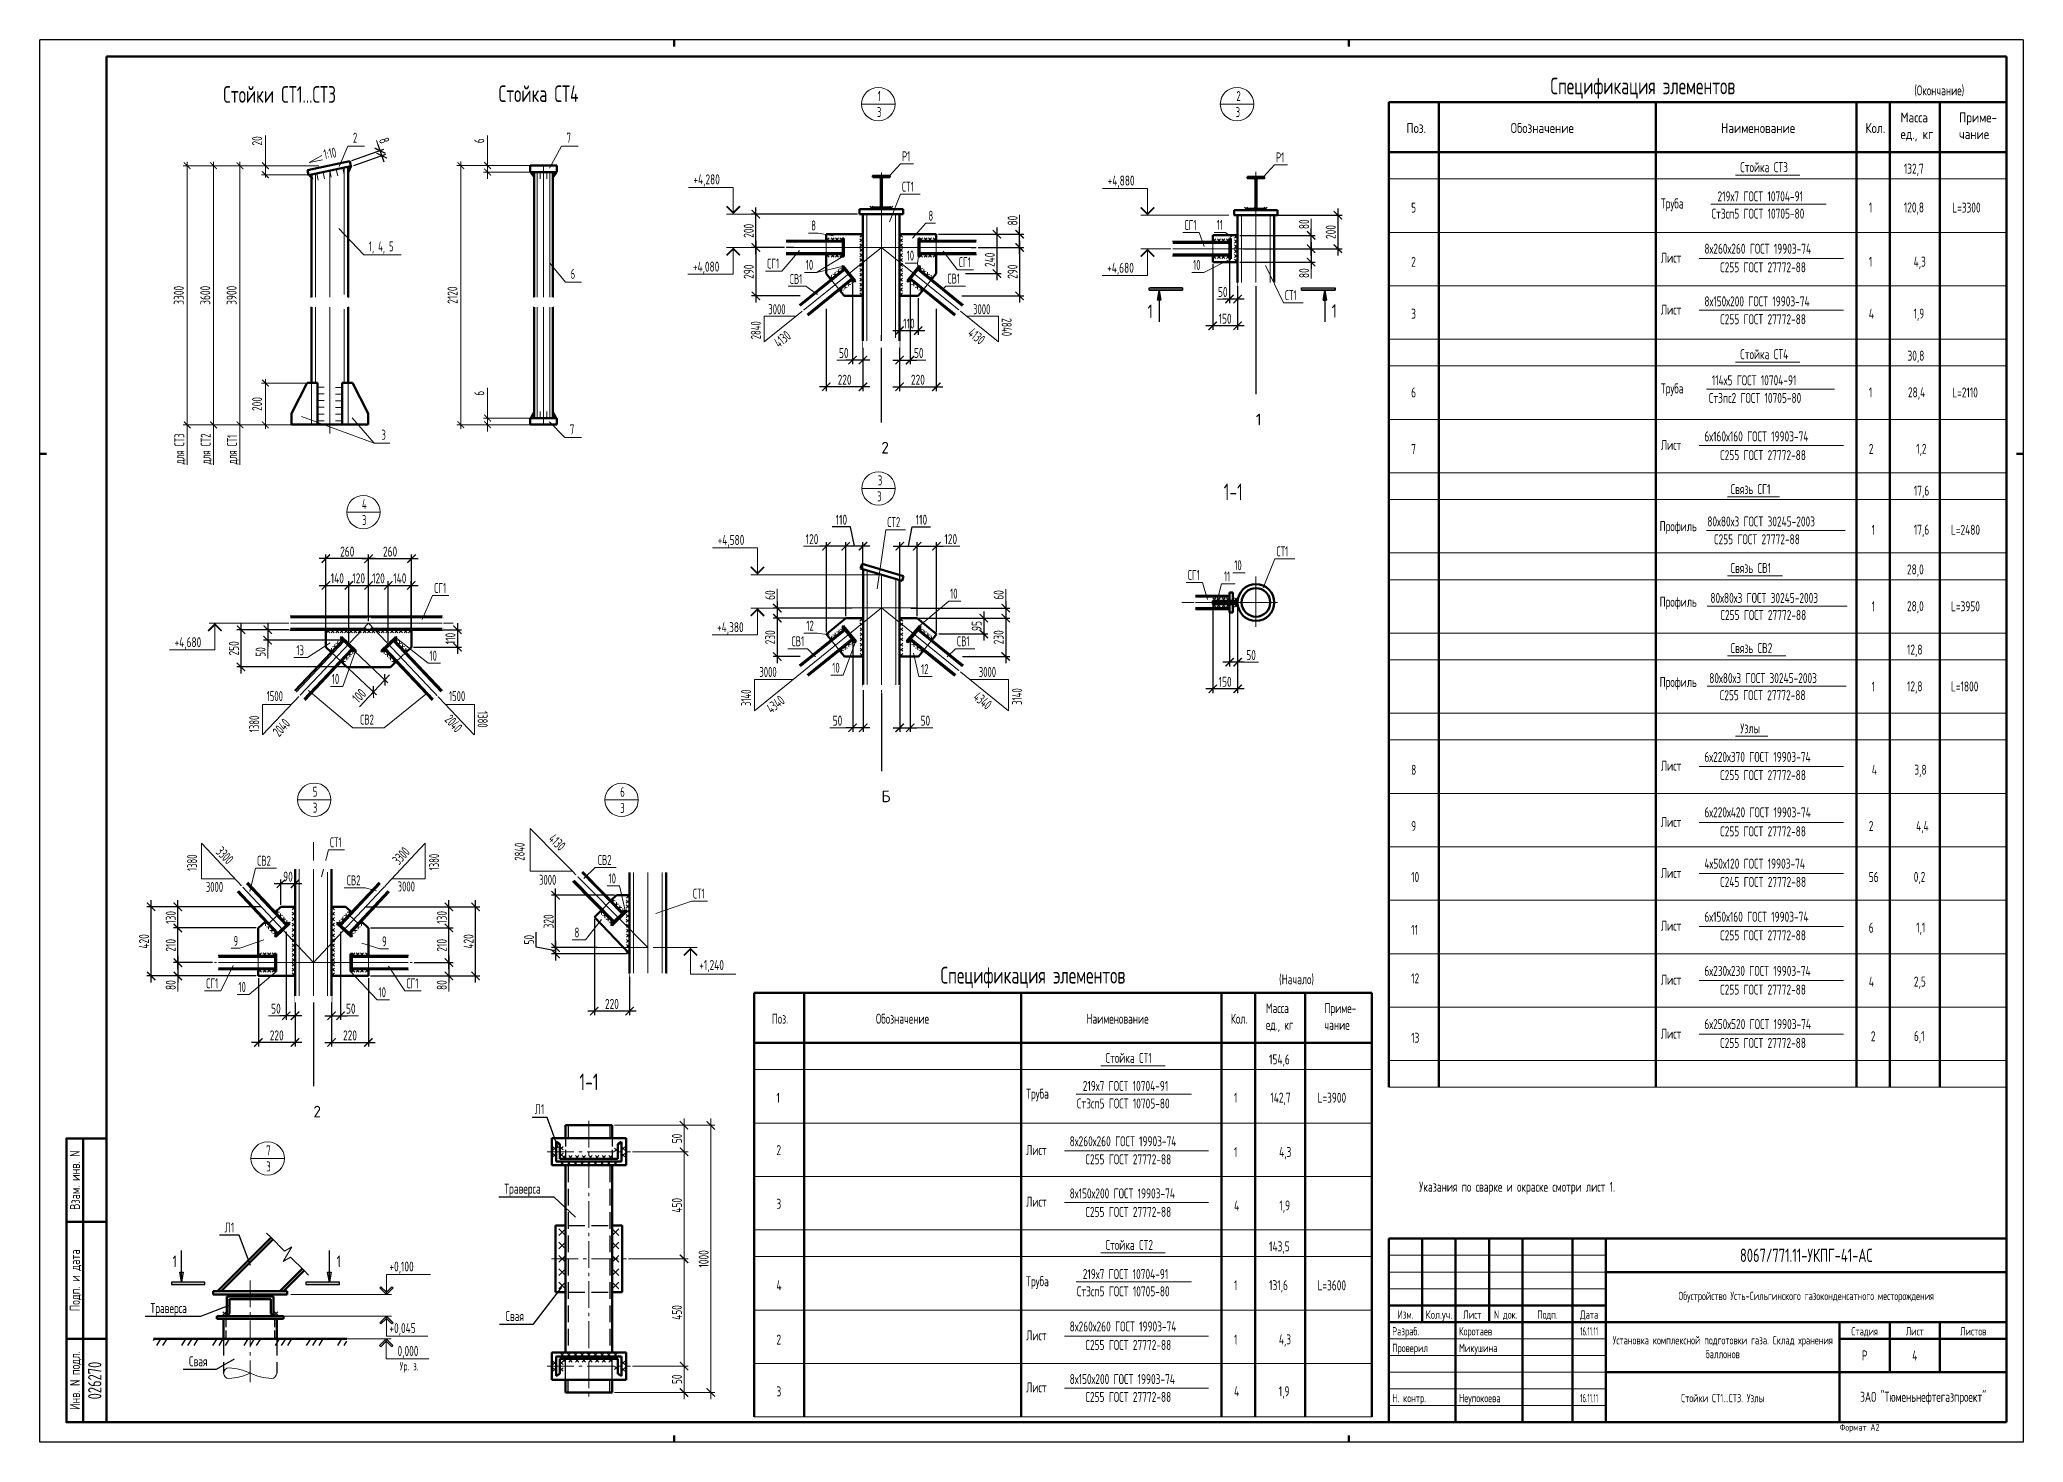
# Paper-space layout '4' of a CAD drawing. Header units: millimetres. Extents: x 0 to 594, y 0 to 420.
# The model-space entities are those that its viewports show. They can reach past a viewport. Long polylines and large blocks are cut down to what shows.
import ezdxf
from ezdxf import colors
from ezdxf.entities.mleader import LeaderData, LeaderLine
from ezdxf.enums import TextEntityAlignment as Align
from ezdxf.math import Vec2, Vec3

# ---------------------------------------------------------------- set-up
doc = ezdxf.new("R2010")
doc.units = ezdxf.units.MM
for name, pattern in [('DASHDOT_axis', [24, 20, -1.5, 1, -1.5]), ('GOST2.303 4', [7, 5, -2, 0]), ('GOST2.303 6', [12, 8, -1.5, 1, -1.5]), ('невидимая', [9.525, 6.35, -3.175]), ('осевая2', [28.575, 19.05, -3.175, 3.175, -3.175])]:
    doc.linetypes.add(name, pattern=pattern)
doc.layers.add('SET', color=7, linetype='Continuous')
for name, color, linetype, lineweight in [('АС Колонны', 7, 'Continuous', 20), ('АС-Осн. надпись-А', 7, 'Continuous', 50), ('АС_Оформление', 7, 'Continuous', 20), ('АС_Площадки', 7, 'Continuous', 20), ('АС_Размеры', 250, 'Continuous', 20), ('АС_Сваи', 7, 'Continuous', 20), ('АС_Стены', 7, 'Continuous', 20), ('АС_Электрика', 1, 'Continuous', 20), ('ВЭ', 250, 'Continuous', 20), ('оформление', 255, 'Continuous', 0), ('Профиль2_АС_N_ОФОРМЛЕНИЕ', 7, 'Continuous', 0), ('Размеры и высоты', 7, 'Continuous', 25), ('Штриховка', 7, 'Continuous', 0)]:
    doc.layers.add(name, color=color, linetype=linetype, lineweight=lineweight)
doc.layers.get('ВЭ').off()
doc.styles.add('ESKD2-3', font='Eskd2.ttf', dxfattribs={"height": 3})
doc.styles.add('GOST-2.304_Type-B', font='GOST Common.ttf')
doc.styles.add('Header', font='simplex.shx', dxfattribs={"width": 0.65})
doc.styles.add('Header Title', font='simplex.shx', dxfattribs={"width": 0.65, "height": 3})
doc.dimstyles.new('SPDS', dxfattribs={"dimscale": 100, "dimtxt": 3, "dimasz": 2.5, "dimexe": 1.25, "dimexo": 0.625, "dimtad": 1, "dimdec": 0, "dimrnd": 0.001, "dimtxsty": 'Header Title', "dimblk": 'ARCHTICK', "dimcen": 2.5, "dimdle": 2, "dimadec": 0, "dimazin": 2, "dimtfac": 0.75, "dimtdec": 0, "dimtmove": 1, "dimatfit": 3, "dimfxl": 1, "dimtolj": 1, "dimarcsym": 0})

psp = doc.layouts.new('4')

# ---------------------------------------------------------------- texts
at = {"layer": 'АС_Оформление', "color": 7, "linetype": 'ByBlock', "lineweight": 0, "style": 'Header Title', "width": 0.6}
for s, p in [('2', (93.8231, 389.1334)), ('7', (157.7942, 389.1481)), ('1, 4, 5', (98.5768, 356.6002)), ('6', (158.9845, 348.3645)), ('3', (102.3401, 300.1829)), ('7', (158.7726, 301.8401))]:
    psp.add_text(s, height=3, dxfattribs=at).set_placement(p)
for s, rotation, p in [('1:10', 10.5227582, (85.334, 384.1274)), ('для СТ3', 90, (43.3128, 292.8472)), ('для СТ2', 90, (51.2159, 292.8472)), ('для СТ1', 90, (59.1191, 292.8472))]:
    psp.add_text(s, height=3, rotation=rotation, dxfattribs=at).set_placement(p)
at = {"layer": 'АС_Оформление', "linetype": 'ByBlock', "lineweight": 0, "style": 'Header Title', "width": 0.6}
for s, p in [('Р1', (258.2161, 383.5895)), ('Р1', (370.2146, 383.2662)), ('СТ1', (258.2161, 374.4575)), ('8', (266.1465, 365.7939)), ('8', (231.0326, 362.8598)), ('СГ1', (342.818, 363.0274)), ('11', (352.4367, 363.049)), ('10', (259.6102, 353.8557)), ('СГ1', (217.8148, 351.4614)), ('10', (229.4153, 351.064)), ('СГ1', (275.2323, 351.8757)), ('10', (345.3877, 351.0568)), ('СВ1', (224.5949, 346.8426)), ('СВ1', (271.8242, 346.9677)), ('СТ1', (372.8829, 341.9953)), ('3000', (218.1881, 337.7947)), ('СТ2', (253.8346, 274.0433)), ('СТ1', (370.3657, 265.2736)), ('10', (357.7181, 261.128)), ('СГ1', (118.1392, 254.3218)), ('10', (272.6301, 252.6227)), ('СГ1', (343.7944, 258.2369)), ('СВ1', (274.6847, 238.3702)), ('10', (116.7293, 234.0419)), ('3000', (215.5124, 229.1654)), ('10', (237.3371, 230.4262)), ('10', (87.4815, 227.0826)), ('1500', (67.9714, 221.9308)), ('СТ1', (86.9173, 178.1941)), ('СВ2', (65.1348, 172.6435)), ('СВ2', (167.1243, 172.882)), ('3000', (49.7607, 164.813)), ('СВ2', (91.9499, 166.7801)), ('3000', (149.5381, 166.9288)), ('10', (170.3521, 167.3529)), ('СТ1', (195.6152, 162.8151)), ('СГ1', (49.8727, 135.9359)), ('10', (59.5206, 134.8375)), ('СГ1', (109.8252, 135.9359)), ('10', (101.4752, 133.2767))]:
    psp.add_text(s, height=3, dxfattribs=at).set_placement(p)
for s, rotation, p in [('3000', 0, (279.5017, 337.7947)), ('2840', 90, (215.9529, 330.2867)), ('4130', 39.0595846, (221.4188, 327.6225)), ('4130', 320.9404154, (277.6886, 331.6193)), ('2840', 270, (288.0797, 336.6295)), ('11', 0, (354.6261, 257.778)), ('12', 0, (229.5602, 243.0228)), ('13', 0, (76.8728, 235.6782)), ('СВ1', 0, (225.1492, 238.3702)), ('12', 0, (263.9473, 230.0231)), ('3000', 0, (281.2164, 229.1679)), ('1500', 0, (122.5608, 221.9308)), ('3140', 90, (213.0206, 220.4644)), ('4340', 39.0595846, (219.1892, 218.1247)), ('4340', 320.9404154, (279.328, 222.6297)), ('3140', 90, (294.1418, 220.8275)), ('1380', 90, (65.7362, 212.6232)), ('2040', 47.9845196, (71.7184, 211.0639)), ('СВ2', 0, (95.9763, 214.9224)), ('2040', 312.4937932, (121.0571, 216.1746)), ('1380', 270, (131.1389, 218.9661)), ('3300', 314.6263483, (52.5376, 176.5539)), ('3300', 47.6529888, (107.5974, 172.6873)), ('2840', 90, (145.2153, 174.1566)), ('4130', 316.0624772, (152.1129, 180.3222)), ('1380', 90, (47.144, 171.0571)), ('1380', 90, (119.6102, 171.259)), ('3000', 0, (107.2032, 164.9346)), ('9', 0, (58.0489, 148.6228)), ('9', 0, (102.5423, 148.4992)), ('8', 0, (160.1713, 151.1506))]:
    psp.add_text(s, height=3, rotation=rotation, dxfattribs=at).set_placement(p)
at = {"layer": 'АС_Оформление', "lineweight": 20, "style": 'Header Title', "width": 0.65}
for p in [(39.832, 52.4526), (88.9641, 52.4526)]:
    psp.add_text('1', height=3.5, dxfattribs=at).set_placement(p)
at = {"layer": 'АС_Оформление', "color": 7, "style": 'Header Title', "width": 0.65}
for s, p in [('+0,100', (104.7299, 51.148)), ('+0,045', (104.7299, 32.6957)), ('0,000', (107.1561, 25.8586))]:
    psp.add_text(s, height=3, dxfattribs=at).set_placement(p)
at = {"layer": 'АС_Оформление', "color": 7, "linetype": 'ByBlock', "lineweight": 0, "char_height": 3, "attachment_point": 5, "rotation": 90, "style": 'Header Title'}
for s, insert in [('20', (65.1042, 389.691)), ('6', (131.6177, 389.7494)), ('3300', (41.6682, 343.4549)), ('3600', (49.5714, 343.4549)), ('3900', (57.4746, 343.4549)), ('2120', (123.6178, 343.5134)), ('200', (65.1042, 310.9113)), ('6', (131.6177, 314.1242))]:
    psp.add_mtext(s, dxfattribs=dict(at, insert=insert))
at = {"layer": 'АС_Оформление', "color": 7, "linetype": 'Continuous', "lineweight": 20, "insert": (106.6369, 24.0586), "char_height": 2.5, "width": 9.595238, "attachment_point": 1, "style": 'Header Title'}
psp.add_mtext('\\Fsimplex.shx;\\W0.6500000000;\\T1.0000000000;\\o\\l Ур. з.', dxfattribs=at)
at = {"layer": 'АС_Площадки', "color": 7, "linetype": 'Continuous', "lineweight": 25, "style": 'Header', "width": 0.65}
psp.add_text('1-1', height=5, dxfattribs=at).set_placement((164.4773, 105.4226), align=Align.CENTER)
at = {"layer": 'АС_Размеры', "color": 7, "lineweight": 20, "char_height": 3, "attachment_point": 5, "rotation": 90, "style": 'Header Title'}
for s, insert in [('\\A1;50', (190.8198, 90.9777)), ('\\A1;450', (190.8198, 70.9777)), ('\\A1;1000', (198.8198, 54.9277)), ('\\A1;450', (190.8198, 38.8777)), ('\\A1;50', (190.8198, 18.8777))]:
    psp.add_mtext(s, dxfattribs=dict(at, insert=insert))
at = {"layer": 'АС_Сваи', "ltscale": 100, "style": 'Header Title', "width": 0.65}
for s, p in [('+4,280', (195.7647, 376.6695)), ('+4,880', (319.8099, 376.3147)), ('+4,080', (195.6042, 350.5437)), ('+4,680', (319.6495, 350.1888)), ('+4,580', (203.0009, 268.7049)), ('+4,380', (202.8405, 242.5791)), ('+4,680', (40.3846, 238.0825)), ('+1,240', (197.5013, 141.4138))]:
    psp.add_text(s, height=3, dxfattribs=at).set_placement(p)
at = {"layer": 'АС_Сваи', "style": 'Header Title', "width": 0.65}
for p in [(148.2355, 98.2549), (55.3842, 62.8252)]:
    psp.add_text('Л1', height=3, dxfattribs=at).set_placement(p)
at = {"layer": 'АС_Сваи', "ltscale": 100, "attachment_point": 1, "style": 'Header Title'}
for s, insert, char_height, width in [('{\\Fcs_gost2304|c204;\\W1;1}', (331.7351, 340.666), 4, 3.220965), ('{\\Fcs_gost2304|c204;\\W1;1}', (386.8587, 340.7845), 4, 3.220965), ('\\Fsimplex.shx;\\W0.6500000000;\\T1.0000000000;\\o\\lТраверса', (139.1268, 77.4535), 3, 19.028571), ('\\Fsimplex.shx;\\W0.6500000000;\\T1.0000000000;\\o\\lТраверса', (33.1651, 41.6778), 3, 19.028571), ('\\Fsimplex.shx;\\W0.6500000000;\\T1.0000000000;\\o\\lСвая', (139.456, 39.2966), 3, 19.028571), ('\\Fsimplex.shx;\\W0.6500000000;\\T1.0000000000;\\o\\lСвая', (44.7048, 25.7823), 3, 19.028571)]:
    psp.add_mtext(s, dxfattribs=dict(at, insert=insert, char_height=char_height, width=width))
at = {"layer": 'АС_Стены', "color": 7, "linetype": 'ByBlock', "lineweight": 0, "style": 'Header Title', "width": 0.65}
psp.add_text('(Окончание)', height=3, dxfattribs=at).set_placement((561.3682, 403.3161))
at = {"layer": 'АС_Стены', "color": 7, "linetype": 'ByBlock', "lineweight": 20, "style": 'Header Title', "width": 0.65}
for s, p in [('5', (410.6903, 368.2239)), ('2', (410.6903, 351.987)), ('3', (410.6903, 336.4436)), ('Связь СГ1', (506.335, 283.922)), ('17,6', (561.2186, 283.4735)), ('Профиль', (485.0967, 272.817)), ('80х80х3 ГОСТ 30245-2003', (499.3705, 274.2283)), ('1', (548.5717, 271.7441)), ('17,6', (561.2128, 271.7884)), ('L=2480', (572.3552, 271.7441)), ('С255 ГОСТ 27772-88', (501.386, 268.9169)), ('Связь СВ1', (506.335, 260.32)), ('28,0', (559.1714, 259.8714)), ('Профиль', (485.0967, 250.174)), ('80х80х3 ГОСТ 30245-2003', (500.3006, 251.3412)), ('1', (548.5805, 248.8257)), ('28,0', (559.1714, 248.8699)), ('L=3950', (572.3552, 248.8257)), ('С255 ГОСТ 27772-88', (503.2975, 246.2233)), ('Связь СВ2', (506.335, 236.32)), ('12,8', (559.1714, 235.8714)), ('Профиль', (485.0967, 226.174)), ('80х80х3 ГОСТ 30245-2003', (499.95, 227.3412)), ('1', (548.5805, 224.8257)), ('12,8', (559.1714, 224.8699)), ('L=1800', (572.3552, 224.8257)), ('С255 ГОСТ 27772-88', (503.0913, 222.2233)), ('8', (410.6903, 199.865)), ('4', (548.6208, 199.865)), ('9', (410.6903, 183.0436)), ('2', (547.7267, 183.0436)), ('10', (410.6903, 167.7783)), ('56', (547.7267, 167.7783)), ('11', (410.6903, 151.958)), ('6', (547.7267, 152.59)), ('(Начало)', (371.1511, 137.161)), ('12', (410.6903, 137.4125)), ('4', (547.7267, 136.4347)), ('13', (410.6903, 119.6476)), ('2', (548.3643, 120.1072)), ('4', (220.6228, 45.5152)), ('2', (220.6228, 29.2784)), ('3', (220.6228, 13.7349))]:
    psp.add_text(s, height=3, dxfattribs=at).set_placement(p)
at = {"layer": 'АС_Стены', "color": 7, "lineweight": 0, "char_height": 3, "attachment_point": 1, "style": 'ESKD2-3'}
for s, insert, width in [('Масса\\Pед., кг', (557.2398, 398.2131), 9.938834), ('Приме-\\Pчание', (574.7754, 398.2131), 9.938834), ('Поз.', (409.2863, 395.0478), 8.282895), ('Обозначение', (440.4955, 395.0478), 25.416002), ('Наименование', (503.5034, 395.0478), 25.416002), ('Кол.', (546.7189, 395.0478), 8.282895)]:
    psp.add_mtext(s, dxfattribs=dict(at, insert=insert, width=width))
at = {"layer": 'АС_Стены', "color": 7, "linetype": 'ByBlock', "lineweight": 20, "char_height": 3, "attachment_point": 1, "style": 'Header Title'}
for s, insert, width in [('Стойка СТ3', (509.2378, 383.32), 23.97881), ('132,7', (558.2193, 382.8714), 8.282895), ('219х7 ГОСТ 10704-91', (502.4244, 374.5938), 33.396357), ('Труба', (485.4681, 372.446), 8.282895), ('Ст3сп5 ГОСТ 10705-80', (500.6494, 369.4158), 38.848625), ('1', (547.7267, 371.2239), 8.282895), ('120,8', (558.2193, 371.2681), 8.282895), ('L=3300', (572.7267, 371.2239), 8.282895), ('8х260х260 ГОСТ 19903-74', (498.5015, 358.8974), 41.492146), ('Лист', (485.4681, 356.2091), 8.282895), ('С255 ГОСТ 27772-88', (503.2114, 353.3567), 34.387679), ('1', (547.7267, 354.987), 8.282895), ('4,3', (561.1558, 355.0312), 8.282895), ('Лист', (485.4681, 340.6657), 8.282895), ('8х150х200 ГОСТ 19903-74', (498.5015, 343.1481), 42.648686), ('4', (547.7267, 339.4436), 8.282895), ('1,9', (561.1126, 339.4878), 8.282895), ('С255 ГОСТ 27772-88', (503.2114, 337.7989), 35.874659), ('Стойка СТ4', (509.2378, 327.32), 19.467424), ('30,8', (559.313, 326.8714), 8.282895), ('6', (410.6903, 315.8613), 8.282895), ('Труба', (485.4681, 317.0834), 8.282895), ('114х5 ГОСТ 10704-91', (500.7232, 319.5247), 38.511348), ('1', (547.7267, 315.8613), 8.282895), ('28,4', (559.4569, 315.9056), 8.282895), ('L=2110', (572.7267, 315.8613), 8.282895), ('Ст3пс2 ГОСТ 10705-80', (499.8181, 314.2249), 37.806018), ('7', (410.6903, 298.9459), 8.282895), ('Лист', (485.4681, 300.168), 8.282895), ('6х160х160 ГОСТ 19903-74', (498.5015, 302.7146), 42.64257), ('С255 ГОСТ 27772-88', (503.2114, 297.0951), 34.581649), ('2', (547.7267, 298.9459), 8.282895), ('1,2', (561.9039, 298.9901), 8.282895), ('Узлы', (509.2378, 215.32), 8.282895), ('Лист', (485.4681, 204.0871), 8.282895), ('6х220х370 ГОСТ 19903-74', (498.5015, 206.7426), 42.138763), ('3,8', (561.3682, 202.9092), 8.282895), ('С255 ГОСТ 27772-88', (503.2114, 201.2868), 40.627341), ('6х220х420 ГОСТ 19903-74', (498.5015, 190.1609), 41.634955), ('Лист', (485.4681, 187.2657), 8.282895), ('С255 ГОСТ 27772-88', (503.2114, 184.4434), 37.302208), ('4,4', (561.9105, 186.0878), 8.282895), ('4х50х120 ГОСТ 19903-74', (498.5015, 174.7636), 39.115916), ('Лист', (485.4681, 172.0004), 8.282895), ('С245 ГОСТ 27772-88', (503.2114, 169.301), 34.380127), ('0,2', (561.1789, 170.8225), 8.282895), ('Лист', (485.4681, 156.1801), 8.282895), ('6х150х160 ГОСТ 19903-74', (498.5015, 158.8622), 40.02277), ('1,1', (561.9089, 155.6342), 8.282895), ('С255 ГОСТ 27772-88', (503.2114, 153.3384), 37.604494), ('6х230х230 ГОСТ 19903-74', (498.5015, 142.6634), 41.735716), ('Лист', (485.4681, 140.0256), 8.282895), ('С255 ГОСТ 27772-88', (503.2114, 137.0702), 36.69764), ('2,5', (561.2394, 139.4789), 8.282895), ('Масса\\Pед., кг', (367.1722, 131.5045), 11.95506), ('Приме-\\Pчание', (384.7078, 131.5045), 8.282895), ('Кол.', (356.6513, 128.3391), 8.282895), ('6х250х520 ГОСТ 19903-74', (498.5015, 126.7329), 41.836477), ('Лист', (485.4681, 123.8697), 8.282895), ('С255 ГОСТ 27772-88', (503.2114, 121.0959), 35.186218), ('6,1', (561.2344, 123.1514), 8.282895), ('Стойка СТ1', (319.1703, 116.6113), 19.187426), ('154,6', (368.1517, 116.1628), 8.282895), ('219х7 ГОСТ 10704-91', (312.3568, 108.2214), 36.865981), ('1', (220.6228, 104.6745), 8.282895), ('Труба', (295.4006, 105.8966), 8.282895), ('Ст3сп5 ГОСТ 10705-80', (310.5818, 102.9525), 38.35296), ('1', (357.6591, 104.6745), 8.282895), ('142,7', (368.5241, 104.7187), 8.282895), ('L=3900', (382.6591, 104.6745), 8.282895), ('8х260х260 ГОСТ 19903-74', (308.4339, 91.656), 41.822586), ('2', (220.6228, 88.9993), 8.282895), ('Лист', (295.4006, 89.0101), 8.282895), ('С255 ГОСТ 27772-88', (313.1438, 86.2464), 38.18774), ('1', (357.6591, 88.4106), 8.282895), ('4,3', (371.1591, 88.4548), 8.282895), ('3', (220.6228, 72.9156), 8.282895), ('Лист', (295.4006, 73.5261), 8.282895), ('8х150х200 ГОСТ 19903-74', (308.4339, 76.0234), 41.326924), ('4', (357.6591, 72.3785), 8.282895), ('1,9', (371.2253, 72.4227), 8.282895), ('С255 ГОСТ 27772-88', (313.1438, 70.4913), 37.52686), ('Стойка СТ2', (319.1703, 60.6113), 21.665726), ('143,5', (368.1517, 60.1628), 8.282895), ('Труба', (295.4006, 49.7373), 8.282895), ('219х7 ГОСТ 10704-91', (312.3568, 51.8851), 35.213781), ('1', (357.6591, 48.5152), 8.282895), ('131,6', (368.1517, 48.5594), 8.282895), ('L=3600', (382.6591, 48.5152), 8.282895), ('Ст3сп5 ГОСТ 10705-80', (310.5818, 46.7071), 40.170384), ('8х260х260 ГОСТ 19903-74', (308.4339, 36.1887), 40.996487), ('Лист', (295.4006, 33.5005), 8.282895), ('С255 ГОСТ 27772-88', (313.1438, 30.648), 36.370321), ('1', (357.6591, 32.2784), 8.282895), ('4,3', (371.0882, 32.3226), 8.282895), ('Лист', (295.4006, 17.957), 8.282895), ('8х150х200 ГОСТ 19903-74', (308.4339, 20.4394), 41.822586), ('С255 ГОСТ 27772-88', (313.1438, 15.0902), 34.883339), ('4', (357.6591, 16.7349), 8.282895), ('1,9', (371.045, 16.7791), 8.282895)]:
    psp.add_mtext(s, dxfattribs=dict(at, insert=insert, width=width))
at = {"layer": 'АС_Стены', "color": 7, "lineweight": 20, "char_height": 3, "width": 8.282895, "attachment_point": 1, "style": 'Header Title'}
for s, insert in [('Поз.', (219.2188, 128.3391)), ('Обозначение', (250.428, 128.3391)), ('Наименование', (313.4358, 128.3391))]:
    psp.add_mtext(s, dxfattribs=dict(at, insert=insert))
at = {"layer": 'АС_Стены', "color": 7, "linetype": 'ByBlock', "lineweight": 0, "insert": (413.0948, 78.0132), "char_height": 3, "width": 126.360194, "attachment_point": 1, "style": 'Header Title'}
psp.add_mtext('Указания по сварке и окраске смотри лист 1.', dxfattribs=at)
at = {"layer": 'Размеры и высоты', "color": 7, "linetype": 'ByBlock', "lineweight": 0, "style": 'Header Title'}
for s, height, width, p in [('Стойки СТ1...СТ3', 5, 0.65, (54.9597, 401.0967)), ('Стойка СТ4', 5, 0.65, (137.4349, 401.3072)), ('1', 3, 0.6, (250.9543, 401.6219)), ('2', 3, 0.6, (358.3595, 401.6219)), ('3', 3, 0.6, (250.7395, 396.8219)), ('3', 3, 0.6, (358.1448, 396.8219)), ('3', 3, 0.6, (250.9978, 286.5283)), ('1-1', 5, 0.65, (354.5596, 282.0702)), ('4', 3, 0.6, (96.5184, 279.4457)), ('3', 3, 0.6, (250.7831, 281.7283)), ('3', 3, 0.6, (96.5348, 274.6457)), ('5', 3, 0.6, (81.7929, 193.3202)), ('6', 3, 0.6, (173.8484, 193.2711)), ('3', 3, 0.6, (81.8092, 188.5202)), ('3', 3, 0.6, (173.8648, 188.4711)), ('7', 3, 0.6, (67.8531, 85.8936)), ('3', 3, 0.6, (67.8695, 81.0936))]:
    psp.add_text(s, height=height, dxfattribs=dict(at, width=width)).set_placement(p)
at = {"layer": 'Размеры и высоты', "color": 7, "linetype": 'ByBlock', "lineweight": 20, "style": 'Header Title', "width": 0.65}
for p in [(452.406, 403.6455), (269.7762, 137.3644)]:
    psp.add_text('Спецификация элементов', height=5, dxfattribs=at).set_placement(p)

msp = doc.modelspace()

# ---------------------------------------------------------------- blocks, each defined once
blk = doc.blocks.new('_ArchTick')
at = {"color": 0, "linetype": 'ByBlock', "const_width": 0.15}
blk.add_lwpolyline([(-0.5, -0.5), (0.5, 0.5)], dxfattribs=at)
blk = doc.blocks.new('*D168')
at = {"layer": 'Defpoints', "color": 0, "ltscale": 100, "transparency": 16777216}
for p in [(214.45, 367.77), (245.52, 367.77), (226.51, 357.77)]:
    blk.add_point(p, dxfattribs=at)
at = {"layer": 'АС_Сваи', "color": 0, "lineweight": -2, "ltscale": 100, "transparency": 16777216}
for p, q in [((214.45, 355.77), (214.45, 369.77)), ((244.89, 367.77), (213.2, 367.77)), ((225.88, 357.77), (213.2, 357.77))]:
    blk.add_line(p, q, dxfattribs=at)
at = {"layer": 'АС_Сваи', "color": 0, "lineweight": -2, "ltscale": 100, "transparency": 16777216, "xscale": 2.5, "yscale": 2.5, "zscale": 2.5}
for p, rotation in [((214.45, 367.77), 90), ((214.45, 357.77), 270)]:
    blk.add_blockref('_ArchTick', p, dxfattribs=dict(at, rotation=rotation))
at = {"layer": 'АС_Сваи', "color": 0, "ltscale": 100, "transparency": 16777216, "insert": (212.33, 362.77), "char_height": 3, "attachment_point": 5, "rotation": 90, "style": 'Header Title'}
blk.add_mtext('\\A1;200', dxfattribs=at)
blk = doc.blocks.new('*D201')
at = {"layer": 'Defpoints', "color": 0, "ltscale": 100, "transparency": 16777216}
for p in [(268.49, 361.77), (278.52, 357.77), (293.45, 361.77)]:
    blk.add_point(p, dxfattribs=at)
at = {"layer": 'АС_Сваи', "color": 0, "lineweight": -2, "ltscale": 100, "transparency": 16777216}
for p, q in [((293.45, 355.77), (293.45, 363.77)), ((269.12, 361.77), (294.7, 361.77)), ((279.15, 357.77), (294.7, 357.77))]:
    blk.add_line(p, q, dxfattribs=at)
at = {"layer": 'АС_Сваи', "color": 0, "lineweight": -2, "ltscale": 100, "transparency": 16777216, "xscale": 2.5, "yscale": 2.5, "zscale": 2.5}
for p, rotation in [((293.45, 361.77), 90), ((293.45, 357.77), 270)]:
    blk.add_blockref('_ArchTick', p, dxfattribs=dict(at, rotation=rotation))
at = {"layer": 'АС_Сваи', "color": 0, "ltscale": 100, "transparency": 16777216, "insert": (291.33, 365.82), "char_height": 3, "attachment_point": 5, "rotation": 90, "style": 'Header Title'}
blk.add_mtext('\\A1;80', dxfattribs=at)
blk = doc.blocks.new('*D202')
at = {"layer": 'Defpoints', "color": 0, "ltscale": 100, "transparency": 16777216}
for p in [(278.33, 357.77), (275.54, 343.27), (293.45, 343.27)]:
    blk.add_point(p, dxfattribs=at)
at = {"layer": 'АС_Сваи', "color": 0, "lineweight": -2, "ltscale": 100, "transparency": 16777216}
for p, q in [((278.96, 357.77), (294.7, 357.77)), ((293.45, 359.77), (293.45, 341.27)), ((276.17, 343.27), (294.7, 343.27))]:
    blk.add_line(p, q, dxfattribs=at)
at = {"layer": 'АС_Сваи', "color": 0, "lineweight": -2, "ltscale": 100, "transparency": 16777216, "xscale": 2.5, "yscale": 2.5, "zscale": 2.5}
for p, rotation in [((293.45, 357.77), 90), ((293.45, 343.27), 270)]:
    blk.add_blockref('_ArchTick', p, dxfattribs=dict(at, rotation=rotation))
at = {"layer": 'АС_Сваи', "color": 0, "ltscale": 100, "transparency": 16777216, "insert": (291.33, 350.52), "char_height": 3, "attachment_point": 5, "rotation": 90, "style": 'Header Title'}
blk.add_mtext('\\A1;290', dxfattribs=at)
blk = doc.blocks.new('*D224')
at = {"layer": 'Defpoints', "color": 0, "ltscale": 100, "transparency": 16777216}
for p in [(225.72, 357.77), (214.45, 343.27), (228.31, 343.27)]:
    blk.add_point(p, dxfattribs=at)
at = {"layer": 'АС_Сваи', "color": 0, "lineweight": -2, "ltscale": 100, "transparency": 16777216}
for p, q in [((225.1, 357.77), (213.2, 357.77)), ((214.45, 359.77), (214.45, 341.27)), ((227.69, 343.27), (213.2, 343.27))]:
    blk.add_line(p, q, dxfattribs=at)
at = {"layer": 'АС_Сваи', "color": 0, "lineweight": -2, "ltscale": 100, "transparency": 16777216, "xscale": 2.5, "yscale": 2.5, "zscale": 2.5}
for p, rotation in [((214.45, 357.77), 90), ((214.45, 343.27), 270)]:
    blk.add_blockref('_ArchTick', p, dxfattribs=dict(at, rotation=rotation))
at = {"layer": 'АС_Сваи', "color": 0, "ltscale": 100, "transparency": 16777216, "insert": (212.33, 350.52), "char_height": 3, "attachment_point": 5, "rotation": 90, "style": 'Header Title'}
blk.add_mtext('\\A1;290', dxfattribs=at)
blk = doc.blocks.new('*D169')
at = {"layer": 'Defpoints', "color": 0, "ltscale": 100, "transparency": 16777216}
for p in [(235.54, 340.05), (246.54, 329.78), (235.54, 316.05)]:
    blk.add_point(p, dxfattribs=at)
at = {"layer": 'АС_Сваи', "color": 0, "lineweight": -2, "ltscale": 100, "transparency": 16777216}
for p, q in [((235.54, 339.42), (235.54, 314.8)), ((246.54, 329.15), (246.54, 314.8)), ((248.54, 316.05), (233.54, 316.05))]:
    blk.add_line(p, q, dxfattribs=at)
at = {"layer": 'АС_Сваи', "color": 0, "lineweight": -2, "ltscale": 100, "transparency": 16777216, "xscale": 2.5, "yscale": 2.5, "zscale": 2.5, "rotation": 180}
blk.add_blockref('_ArchTick', (235.54, 316.05), dxfattribs=at)
at = {"layer": 'АС_Сваи', "color": 0, "lineweight": -2, "ltscale": 100, "transparency": 16777216, "xscale": 2.5, "yscale": 2.5, "zscale": 2.5}
blk.add_blockref('_ArchTick', (246.54, 316.05), dxfattribs=at)
at = {"layer": 'АС_Сваи', "color": 0, "ltscale": 100, "transparency": 16777216, "insert": (241.04, 318.18), "char_height": 3, "attachment_point": 5, "style": 'Header Title'}
blk.add_mtext('\\A1;220', dxfattribs=at)
blk = doc.blocks.new('*D203')
at = {"layer": 'Defpoints', "color": 0, "ltscale": 100, "transparency": 16777216}
for p in [(243.41, 348.28), (246.54, 343.27), (243.41, 324.05)]:
    blk.add_point(p, dxfattribs=at)
at = {"layer": 'АС_Сваи', "color": 0, "lineweight": -2, "ltscale": 100, "transparency": 16777216}
for p, q in [((243.41, 347.66), (243.41, 322.8)), ((246.54, 342.64), (246.54, 322.8)), ((248.54, 324.05), (241.41, 324.05))]:
    blk.add_line(p, q, dxfattribs=at)
at = {"layer": 'АС_Сваи', "color": 0, "lineweight": -2, "ltscale": 100, "transparency": 16777216, "xscale": 2.5, "yscale": 2.5, "zscale": 2.5, "rotation": 180}
blk.add_blockref('_ArchTick', (243.41, 324.05), dxfattribs=at)
at = {"layer": 'АС_Сваи', "color": 0, "lineweight": -2, "ltscale": 100, "transparency": 16777216, "xscale": 2.5, "yscale": 2.5, "zscale": 2.5}
blk.add_blockref('_ArchTick', (246.54, 324.05), dxfattribs=at)
at = {"layer": 'АС_Сваи', "color": 0, "ltscale": 100, "transparency": 16777216, "insert": (240.79, 326.18), "char_height": 3, "attachment_point": 5, "style": 'Header Title'}
blk.add_mtext('\\A1;50', dxfattribs=at)
blk = doc.blocks.new('*D170')
at = {"layer": 'Defpoints', "color": 0, "ltscale": 100, "transparency": 16777216}
for p in [(268.49, 340.05), (257.49, 329.78), (268.49, 316.05)]:
    blk.add_point(p, dxfattribs=at)
at = {"layer": 'АС_Сваи', "color": 0, "lineweight": -2, "ltscale": 100, "transparency": 16777216}
for p, q in [((268.49, 339.42), (268.49, 314.8)), ((257.49, 329.15), (257.49, 314.8)), ((255.49, 316.05), (270.49, 316.05))]:
    blk.add_line(p, q, dxfattribs=at)
at = {"layer": 'АС_Сваи', "color": 0, "lineweight": -2, "ltscale": 100, "transparency": 16777216, "xscale": 2.5, "yscale": 2.5, "zscale": 2.5}
for p, rotation in [((257.49, 316.05), 180.0000000359408), ((268.49, 316.05), 3.594082767816167e-08)]:
    blk.add_blockref('_ArchTick', p, dxfattribs=dict(at, rotation=rotation))
at = {"layer": 'АС_Сваи', "color": 0, "ltscale": 100, "transparency": 16777216, "insert": (262.99, 318.18), "char_height": 3, "attachment_point": 5, "rotation": 0, "style": 'Header Title'}
blk.add_mtext('\\A1;220', dxfattribs=at)
blk = doc.blocks.new('*D171')
at = {"layer": 'Defpoints', "color": 0, "ltscale": 100, "transparency": 16777216}
for p in [(260.62, 348.28), (257.49, 343.27), (260.62, 324.05)]:
    blk.add_point(p, dxfattribs=at)
at = {"layer": 'АС_Сваи', "color": 0, "lineweight": -2, "ltscale": 100, "transparency": 16777216}
for p, q in [((260.62, 347.66), (260.62, 322.8)), ((257.49, 342.64), (257.49, 322.8)), ((255.49, 324.05), (262.62, 324.05))]:
    blk.add_line(p, q, dxfattribs=at)
at = {"layer": 'АС_Сваи', "color": 0, "lineweight": -2, "ltscale": 100, "transparency": 16777216, "xscale": 2.5, "yscale": 2.5, "zscale": 2.5}
for p, rotation in [((257.49, 324.05), 180.0000000359408), ((260.62, 324.05), 3.594082767816167e-08)]:
    blk.add_blockref('_ArchTick', p, dxfattribs=dict(at, rotation=rotation))
at = {"layer": 'АС_Сваи', "color": 0, "ltscale": 100, "transparency": 16777216, "insert": (263.24, 326.18), "char_height": 3, "attachment_point": 5, "rotation": 0, "style": 'Header Title'}
blk.add_mtext('\\A1;50', dxfattribs=at)
blk = doc.blocks.new('*D152')
at = {"layer": 'Defpoints', "color": 0, "ltscale": 100, "transparency": 16777216}
for p in [(351.25, 353.41), (358.72, 348.12), (351.25, 334.33)]:
    blk.add_point(p, dxfattribs=at)
at = {"layer": 'АС_Сваи', "color": 0, "lineweight": -2, "ltscale": 100, "transparency": 16777216}
for p, q in [((351.25, 352.79), (351.25, 333.08)), ((358.72, 347.5), (358.72, 333.08)), ((360.72, 334.33), (349.25, 334.33))]:
    blk.add_line(p, q, dxfattribs=at)
at = {"layer": 'АС_Сваи', "color": 0, "lineweight": -2, "ltscale": 100, "transparency": 16777216, "xscale": 2.5, "yscale": 2.5, "zscale": 2.5, "rotation": 180}
blk.add_blockref('_ArchTick', (351.25, 334.33), dxfattribs=at)
at = {"layer": 'АС_Сваи', "color": 0, "lineweight": -2, "ltscale": 100, "transparency": 16777216, "xscale": 2.5, "yscale": 2.5, "zscale": 2.5}
blk.add_blockref('_ArchTick', (358.72, 334.33), dxfattribs=at)
at = {"layer": 'АС_Сваи', "color": 0, "ltscale": 100, "transparency": 16777216, "insert": (354.98, 336.45), "char_height": 3, "attachment_point": 5, "style": 'Header Title'}
blk.add_mtext('\\A1;150', dxfattribs=at)
blk = doc.blocks.new('*D153')
at = {"layer": 'Defpoints', "color": 0, "ltscale": 100, "transparency": 16777216}
for p in [(356.27, 355.41), (358.72, 348.13), (356.27, 342.33)]:
    blk.add_point(p, dxfattribs=at)
at = {"layer": 'АС_Сваи', "color": 0, "lineweight": -2, "ltscale": 100, "transparency": 16777216}
for p, q in [((356.27, 354.79), (356.27, 341.08)), ((358.72, 347.5), (358.72, 341.08)), ((360.72, 342.33), (354.27, 342.33))]:
    blk.add_line(p, q, dxfattribs=at)
at = {"layer": 'АС_Сваи', "color": 0, "lineweight": -2, "ltscale": 100, "transparency": 16777216, "xscale": 2.5, "yscale": 2.5, "zscale": 2.5, "rotation": 180}
blk.add_blockref('_ArchTick', (356.27, 342.33), dxfattribs=at)
at = {"layer": 'АС_Сваи', "color": 0, "lineweight": -2, "ltscale": 100, "transparency": 16777216, "xscale": 2.5, "yscale": 2.5, "zscale": 2.5}
blk.add_blockref('_ArchTick', (358.72, 342.33), dxfattribs=at)
at = {"layer": 'АС_Сваи', "color": 0, "ltscale": 100, "transparency": 16777216, "insert": (354.27, 344.45), "char_height": 3, "attachment_point": 5, "style": 'Header Title'}
blk.add_mtext('\\A1;50', dxfattribs=at)
blk = doc.blocks.new('*D172')
at = {"layer": 'Defpoints', "color": 0, "ltscale": 100, "transparency": 16777216}
for p in [(369.67, 367.41), (364.19, 357.41), (388.74, 357.41)]:
    blk.add_point(p, dxfattribs=at)
at = {"layer": 'АС_Сваи', "color": 0, "lineweight": -2, "ltscale": 100, "transparency": 16777216}
for p, q in [((388.74, 369.41), (388.74, 355.41)), ((370.29, 367.41), (389.99, 367.41)), ((364.82, 357.41), (389.99, 357.41))]:
    blk.add_line(p, q, dxfattribs=at)
at = {"layer": 'АС_Сваи', "color": 0, "lineweight": -2, "ltscale": 100, "transparency": 16777216, "xscale": 2.5, "yscale": 2.5, "zscale": 2.5}
for p, rotation in [((388.74, 367.41), 90), ((388.74, 357.41), 270)]:
    blk.add_blockref('_ArchTick', p, dxfattribs=dict(at, rotation=rotation))
at = {"layer": 'АС_Сваи', "color": 0, "ltscale": 100, "transparency": 16777216, "insert": (386.62, 362.41), "char_height": 3, "attachment_point": 5, "rotation": 90, "style": 'Header Title'}
blk.add_mtext('\\A1;200', dxfattribs=at)
blk = doc.blocks.new('*D154')
at = {"layer": 'Defpoints', "color": 0, "ltscale": 100, "transparency": 16777216}
for p in [(358.72, 361.41), (359.9, 357.41), (380.74, 361.41)]:
    blk.add_point(p, dxfattribs=at)
at = {"layer": 'АС_Сваи', "color": 0, "lineweight": -2, "ltscale": 100, "transparency": 16777216}
for p, q in [((380.74, 355.41), (380.74, 363.41)), ((359.34, 361.41), (381.99, 361.41)), ((360.53, 357.41), (381.99, 357.41))]:
    blk.add_line(p, q, dxfattribs=at)
at = {"layer": 'АС_Сваи', "color": 0, "lineweight": -2, "ltscale": 100, "transparency": 16777216, "xscale": 2.5, "yscale": 2.5, "zscale": 2.5}
for p, rotation in [((380.74, 361.41), 90), ((380.74, 357.41), 270)]:
    blk.add_blockref('_ArchTick', p, dxfattribs=dict(at, rotation=rotation))
at = {"layer": 'АС_Сваи', "color": 0, "ltscale": 100, "transparency": 16777216, "insert": (378.62, 364.74), "char_height": 3, "attachment_point": 5, "rotation": 90, "style": 'Header Title'}
blk.add_mtext('\\A1;80', dxfattribs=at)
blk = doc.blocks.new('*D173')
at = {"layer": 'Defpoints', "color": 0, "ltscale": 100, "transparency": 16777216}
for p in [(359.9, 357.41), (358.72, 353.41), (380.74, 353.41)]:
    blk.add_point(p, dxfattribs=at)
at = {"layer": 'АС_Сваи', "color": 0, "lineweight": -2, "ltscale": 100, "transparency": 16777216}
for p, q in [((360.53, 357.41), (381.99, 357.41)), ((380.74, 359.41), (380.74, 351.41)), ((359.34, 353.41), (381.99, 353.41))]:
    blk.add_line(p, q, dxfattribs=at)
at = {"layer": 'АС_Сваи', "color": 0, "lineweight": -2, "ltscale": 100, "transparency": 16777216, "xscale": 2.5, "yscale": 2.5, "zscale": 2.5}
for p, rotation in [((380.74, 357.41), 90), ((380.74, 353.41), 270)]:
    blk.add_blockref('_ArchTick', p, dxfattribs=dict(at, rotation=rotation))
at = {"layer": 'АС_Сваи', "color": 0, "ltscale": 100, "transparency": 16777216, "insert": (378.62, 350.09), "char_height": 3, "attachment_point": 5, "rotation": 90, "style": 'Header Title'}
blk.add_mtext('\\A1;80', dxfattribs=at)
blk = doc.blocks.new('*D204')
at = {"layer": 'Defpoints', "color": 0, "ltscale": 100, "transparency": 16777216}
for p in [(262.76, 268.33), (257.58, 246.8), (262.76, 246.8)]:
    blk.add_point(p, dxfattribs=at)
at = {"layer": 'АС_Сваи', "color": 0, "lineweight": -2, "ltscale": 100, "transparency": 16777216}
for p, q in [((260.17, 268.33), (261.28, 274.14)), ((261.28, 274.14), (266.8, 274.14)), ((255.58, 268.33), (264.76, 268.33)), ((257.58, 247.42), (257.58, 269.58)), ((262.76, 247.42), (262.76, 269.58))]:
    blk.add_line(p, q, dxfattribs=at)
at = {"layer": 'АС_Сваи', "color": 0, "lineweight": -2, "ltscale": 100, "transparency": 16777216, "xscale": 2.5, "yscale": 2.5, "zscale": 2.5, "rotation": 180}
blk.add_blockref('_ArchTick', (257.58, 268.33), dxfattribs=at)
at = {"layer": 'АС_Сваи', "color": 0, "lineweight": -2, "ltscale": 100, "transparency": 16777216, "xscale": 2.5, "yscale": 2.5, "zscale": 2.5}
blk.add_blockref('_ArchTick', (262.76, 268.33), dxfattribs=at)
at = {"layer": 'АС_Сваи', "color": 0, "ltscale": 100, "transparency": 16777216, "insert": (264.04, 276.26), "char_height": 3, "attachment_point": 5, "style": 'Header Title'}
blk.add_mtext('\\A1;110', dxfattribs=at)
blk = doc.blocks.new('*D205')
at = {"layer": 'Defpoints', "color": 0, "ltscale": 100, "transparency": 16777216}
for p in [(268.53, 268.33), (262.76, 246.8), (268.53, 241.99)]:
    blk.add_point(p, dxfattribs=at)
at = {"layer": 'АС_Сваи', "color": 0, "lineweight": -2, "ltscale": 100, "transparency": 16777216}
for p, q in [((260.76, 268.33), (270.53, 268.33)), ((262.76, 247.42), (262.76, 269.58)), ((268.53, 242.61), (268.53, 269.58))]:
    blk.add_line(p, q, dxfattribs=at)
at = {"layer": 'АС_Сваи', "color": 0, "lineweight": -2, "ltscale": 100, "transparency": 16777216, "xscale": 2.5, "yscale": 2.5, "zscale": 2.5, "rotation": 180}
blk.add_blockref('_ArchTick', (262.76, 268.33), dxfattribs=at)
at = {"layer": 'АС_Сваи', "color": 0, "lineweight": -2, "ltscale": 100, "transparency": 16777216, "xscale": 2.5, "yscale": 2.5, "zscale": 2.5}
blk.add_blockref('_ArchTick', (268.53, 268.33), dxfattribs=at)
at = {"layer": 'АС_Сваи', "color": 0, "ltscale": 100, "transparency": 16777216, "insert": (272.83, 270.45), "char_height": 3, "attachment_point": 5, "style": 'Header Title'}
blk.add_mtext('\\A1;120', dxfattribs=at)
blk = doc.blocks.new('*D206')
at = {"layer": 'Defpoints', "color": 0, "ltscale": 100, "transparency": 16777216}
for p in [(260.21, 249.8), (260.15, 246.8), (289.27, 246.8)]:
    blk.add_point(p, dxfattribs=at)
at = {"layer": 'АС_Сваи', "color": 0, "lineweight": -2, "ltscale": 100, "transparency": 16777216}
for p, q in [((260.84, 249.8), (290.52, 249.8)), ((289.27, 251.8), (289.27, 244.8)), ((260.77, 246.8), (290.52, 246.8))]:
    blk.add_line(p, q, dxfattribs=at)
at = {"layer": 'АС_Сваи', "color": 0, "lineweight": -2, "ltscale": 100, "transparency": 16777216, "xscale": 2.5, "yscale": 2.5, "zscale": 2.5}
for p, rotation in [((289.27, 249.8), 90), ((289.27, 246.8), 270)]:
    blk.add_blockref('_ArchTick', p, dxfattribs=dict(at, rotation=rotation))
at = {"layer": 'АС_Сваи', "color": 0, "ltscale": 100, "transparency": 16777216, "insert": (287.15, 253.73), "char_height": 3, "attachment_point": 5, "rotation": 90, "style": 'Header Title'}
blk.add_mtext('\\A1;60', dxfattribs=at)
blk = doc.blocks.new('*D226')
at = {"layer": 'Defpoints', "color": 0, "ltscale": 100, "transparency": 16777216}
for p in [(260.15, 246.8), (275.74, 235.3), (289.27, 235.3)]:
    blk.add_point(p, dxfattribs=at)
at = {"layer": 'АС_Сваи', "color": 0, "lineweight": -2, "ltscale": 100, "transparency": 16777216}
for p, q in [((260.77, 246.8), (290.52, 246.8)), ((289.27, 248.8), (289.27, 233.3)), ((276.37, 235.3), (290.52, 235.3))]:
    blk.add_line(p, q, dxfattribs=at)
at = {"layer": 'АС_Сваи', "color": 0, "lineweight": -2, "ltscale": 100, "transparency": 16777216, "xscale": 2.5, "yscale": 2.5, "zscale": 2.5}
for p, rotation in [((289.27, 246.8), 90), ((289.27, 235.3), 270)]:
    blk.add_blockref('_ArchTick', p, dxfattribs=dict(at, rotation=rotation))
at = {"layer": 'АС_Сваи', "color": 0, "ltscale": 100, "transparency": 16777216, "insert": (287.15, 241.05), "char_height": 3, "attachment_point": 5, "rotation": 90, "style": 'Header Title'}
blk.add_mtext('\\A1;230', dxfattribs=at)
blk = doc.blocks.new('*D207')
at = {"layer": 'Defpoints', "color": 0, "ltscale": 100, "transparency": 16777216}
for p in [(257.53, 239.96), (260.67, 240.31), (260.67, 213.96)]:
    blk.add_point(p, dxfattribs=at)
at = {"layer": 'АС_Сваи', "color": 0, "lineweight": -2, "ltscale": 100, "transparency": 16777216}
for p, q in [((257.53, 239.33), (257.53, 212.71)), ((260.67, 239.68), (260.67, 212.71)), ((255.53, 213.96), (262.67, 213.96))]:
    blk.add_line(p, q, dxfattribs=at)
at = {"layer": 'АС_Сваи', "color": 0, "lineweight": -2, "ltscale": 100, "transparency": 16777216, "xscale": 2.5, "yscale": 2.5, "zscale": 2.5, "rotation": 180}
blk.add_blockref('_ArchTick', (257.53, 213.96), dxfattribs=at)
at = {"layer": 'АС_Сваи', "color": 0, "lineweight": -2, "ltscale": 100, "transparency": 16777216, "xscale": 2.5, "yscale": 2.5, "zscale": 2.5}
blk.add_blockref('_ArchTick', (260.67, 213.96), dxfattribs=at)
at = {"layer": 'АС_Сваи', "color": 0, "ltscale": 100, "transparency": 16777216, "insert": (265.21, 216.09), "char_height": 3, "attachment_point": 5, "style": 'Header Title'}
blk.add_mtext('\\A1;50', dxfattribs=at)
blk = doc.blocks.new('*D155')
at = {"layer": 'Defpoints', "color": 0, "ltscale": 100, "transparency": 16777216}
for p in [(243.91, 249.8), (220.87, 246.8), (243.97, 246.8)]:
    blk.add_point(p, dxfattribs=at)
at = {"layer": 'АС_Сваи', "color": 0, "lineweight": -2, "ltscale": 100, "transparency": 16777216}
for p, q in [((243.28, 249.8), (219.62, 249.8)), ((220.87, 251.8), (220.87, 244.8)), ((243.35, 246.8), (219.62, 246.8))]:
    blk.add_line(p, q, dxfattribs=at)
at = {"layer": 'АС_Сваи', "color": 0, "lineweight": -2, "ltscale": 100, "transparency": 16777216, "xscale": 2.5, "yscale": 2.5, "zscale": 2.5}
for p, rotation in [((220.87, 249.8), 90), ((220.87, 246.8), 270)]:
    blk.add_blockref('_ArchTick', p, dxfattribs=dict(at, rotation=rotation))
at = {"layer": 'АС_Сваи', "color": 0, "ltscale": 100, "transparency": 16777216, "insert": (218.74, 253.69), "char_height": 3, "attachment_point": 5, "rotation": 90, "style": 'Header Title'}
blk.add_mtext('\\A1;60', dxfattribs=at)
blk = doc.blocks.new('*D156')
at = {"layer": 'Defpoints', "color": 0, "ltscale": 100, "transparency": 16777216}
for p in [(243.97, 246.8), (220.87, 235.3), (228.37, 235.3)]:
    blk.add_point(p, dxfattribs=at)
at = {"layer": 'АС_Сваи', "color": 0, "lineweight": -2, "ltscale": 100, "transparency": 16777216}
for p, q in [((243.35, 246.8), (219.62, 246.8)), ((220.87, 248.8), (220.87, 233.3)), ((227.75, 235.3), (219.62, 235.3))]:
    blk.add_line(p, q, dxfattribs=at)
at = {"layer": 'АС_Сваи', "color": 0, "lineweight": -2, "ltscale": 100, "transparency": 16777216, "xscale": 2.5, "yscale": 2.5, "zscale": 2.5}
for p, rotation in [((220.87, 246.8), 90), ((220.87, 235.3), 270)]:
    blk.add_blockref('_ArchTick', p, dxfattribs=dict(at, rotation=rotation))
at = {"layer": 'АС_Сваи', "color": 0, "ltscale": 100, "transparency": 16777216, "insert": (218.74, 241.05), "char_height": 3, "attachment_point": 5, "rotation": 90, "style": 'Header Title'}
blk.add_mtext('\\A1;230', dxfattribs=at)
blk = doc.blocks.new('*D157')
at = {"layer": 'Defpoints', "color": 0, "ltscale": 100, "transparency": 16777216}
for p in [(243.45, 240.31), (246.58, 239.96), (243.45, 213.96)]:
    blk.add_point(p, dxfattribs=at)
at = {"layer": 'АС_Сваи', "color": 0, "lineweight": -2, "ltscale": 100, "transparency": 16777216}
for p, q in [((243.45, 239.68), (243.45, 212.71)), ((246.58, 239.33), (246.58, 212.71)), ((248.58, 213.96), (241.45, 213.96))]:
    blk.add_line(p, q, dxfattribs=at)
at = {"layer": 'АС_Сваи', "color": 0, "lineweight": -2, "ltscale": 100, "transparency": 16777216, "xscale": 2.5, "yscale": 2.5, "zscale": 2.5}
for p, rotation in [((243.45, 213.96), 180.0000000387734), ((246.58, 213.96), 3.877346443914576e-08)]:
    blk.add_blockref('_ArchTick', p, dxfattribs=dict(at, rotation=rotation))
at = {"layer": 'АС_Сваи', "color": 0, "ltscale": 100, "transparency": 16777216, "insert": (238.91, 216.09), "char_height": 3, "attachment_point": 5, "rotation": 0, "style": 'Header Title'}
blk.add_mtext('\\A1;50', dxfattribs=at)
blk = doc.blocks.new('*D158')
at = {"layer": 'Defpoints', "color": 0, "ltscale": 100, "transparency": 16777216}
for p in [(241.36, 268.33), (241.36, 246.8), (246.54, 246.8)]:
    blk.add_point(p, dxfattribs=at)
at = {"layer": 'АС_Сваи', "color": 0, "lineweight": -2, "ltscale": 100, "transparency": 16777216}
for p, q in [((242.84, 274.14), (237.32, 274.14)), ((243.95, 268.33), (242.84, 274.14)), ((248.54, 268.33), (239.36, 268.33)), ((241.36, 247.42), (241.36, 269.58)), ((246.54, 247.42), (246.54, 269.58))]:
    blk.add_line(p, q, dxfattribs=at)
at = {"layer": 'АС_Сваи', "color": 0, "lineweight": -2, "ltscale": 100, "transparency": 16777216, "xscale": 2.5, "yscale": 2.5, "zscale": 2.5}
for p, rotation in [((241.36, 268.33), 180.0000000387778), ((246.54, 268.33), 3.877770105020773e-08)]:
    blk.add_blockref('_ArchTick', p, dxfattribs=dict(at, rotation=rotation))
at = {"layer": 'АС_Сваи', "color": 0, "ltscale": 100, "transparency": 16777216, "insert": (240.08, 276.26), "char_height": 3, "attachment_point": 5, "rotation": 0, "style": 'Header Title'}
blk.add_mtext('\\A1;110', dxfattribs=at)
blk = doc.blocks.new('*D159')
at = {"layer": 'Defpoints', "color": 0, "ltscale": 100, "transparency": 16777216}
for p in [(235.58, 268.33), (241.36, 246.8), (235.58, 241.99)]:
    blk.add_point(p, dxfattribs=at)
at = {"layer": 'АС_Сваи', "color": 0, "lineweight": -2, "ltscale": 100, "transparency": 16777216}
for p, q in [((243.36, 268.33), (233.58, 268.33)), ((235.58, 242.61), (235.58, 269.58)), ((241.36, 247.42), (241.36, 269.58))]:
    blk.add_line(p, q, dxfattribs=at)
at = {"layer": 'АС_Сваи', "color": 0, "lineweight": -2, "ltscale": 100, "transparency": 16777216, "xscale": 2.5, "yscale": 2.5, "zscale": 2.5}
for p, rotation in [((235.58, 268.33), 180.0000000387778), ((241.36, 268.33), 3.877770105020773e-08)]:
    blk.add_blockref('_ArchTick', p, dxfattribs=dict(at, rotation=rotation))
at = {"layer": 'АС_Сваи', "color": 0, "ltscale": 100, "transparency": 16777216, "insert": (231.29, 270.45), "char_height": 3, "attachment_point": 5, "rotation": 0, "style": 'Header Title'}
blk.add_mtext('\\A1;120', dxfattribs=at)
blk = doc.blocks.new('*D227')
at = {"layer": 'Defpoints', "color": 0, "ltscale": 100, "transparency": 16777216}
for p in [(85.7, 264.6), (98.5, 245.31), (85.7, 242.89)]:
    blk.add_point(p, dxfattribs=at)
at = {"layer": 'АС_Сваи', "color": 0, "lineweight": -2, "ltscale": 100, "transparency": 16777216}
for p, q in [((100.5, 264.6), (83.7, 264.6)), ((85.7, 243.52), (85.7, 265.85)), ((98.5, 245.93), (98.5, 265.85))]:
    blk.add_line(p, q, dxfattribs=at)
at = {"layer": 'АС_Сваи', "color": 0, "lineweight": -2, "ltscale": 100, "transparency": 16777216, "xscale": 2.5, "yscale": 2.5, "zscale": 2.5, "rotation": 180}
blk.add_blockref('_ArchTick', (85.7, 264.6), dxfattribs=at)
at = {"layer": 'АС_Сваи', "color": 0, "lineweight": -2, "ltscale": 100, "transparency": 16777216, "xscale": 2.5, "yscale": 2.5, "zscale": 2.5}
blk.add_blockref('_ArchTick', (98.5, 264.6), dxfattribs=at)
at = {"layer": 'АС_Сваи', "color": 0, "ltscale": 100, "transparency": 16777216, "insert": (92.1, 266.72), "char_height": 3, "attachment_point": 5, "style": 'Header Title'}
blk.add_mtext('\\A1;260', dxfattribs=at)
blk = doc.blocks.new('*D216')
at = {"layer": 'Defpoints', "color": 0, "ltscale": 100, "transparency": 16777216}
for p in [(111.36, 264.6), (98.5, 245.31), (111.36, 243.31)]:
    blk.add_point(p, dxfattribs=at)
at = {"layer": 'АС_Сваи', "color": 0, "lineweight": -2, "ltscale": 100, "transparency": 16777216}
for p, q in [((96.5, 264.6), (113.36, 264.6)), ((98.5, 245.93), (98.5, 265.85)), ((111.36, 243.93), (111.36, 265.85))]:
    blk.add_line(p, q, dxfattribs=at)
at = {"layer": 'АС_Сваи', "color": 0, "lineweight": -2, "ltscale": 100, "transparency": 16777216, "xscale": 2.5, "yscale": 2.5, "zscale": 2.5, "rotation": 180}
blk.add_blockref('_ArchTick', (98.5, 264.6), dxfattribs=at)
at = {"layer": 'АС_Сваи', "color": 0, "lineweight": -2, "ltscale": 100, "transparency": 16777216, "xscale": 2.5, "yscale": 2.5, "zscale": 2.5}
blk.add_blockref('_ArchTick', (111.36, 264.6), dxfattribs=at)
at = {"layer": 'АС_Сваи', "color": 0, "ltscale": 100, "transparency": 16777216, "insert": (104.93, 266.72), "char_height": 3, "attachment_point": 5, "style": 'Header Title'}
blk.add_mtext('\\A1;260', dxfattribs=at)
blk = doc.blocks.new('*D208')
at = {"layer": 'Defpoints', "color": 0, "ltscale": 100, "transparency": 16777216}
for p in [(84.12, 243.31), (60.28, 232.17), (92.01, 232.17)]:
    blk.add_point(p, dxfattribs=at)
at = {"layer": 'АС_Сваи', "color": 0, "lineweight": -2, "ltscale": 100, "transparency": 16777216}
for p, q in [((60.28, 245.31), (60.28, 230.17)), ((83.49, 243.31), (59.03, 243.31)), ((91.38, 232.17), (59.03, 232.17))]:
    blk.add_line(p, q, dxfattribs=at)
at = {"layer": 'АС_Сваи', "color": 0, "lineweight": -2, "ltscale": 100, "transparency": 16777216, "xscale": 2.5, "yscale": 2.5, "zscale": 2.5}
for p, rotation in [((60.28, 243.31), 90), ((60.28, 232.17), 270)]:
    blk.add_blockref('_ArchTick', p, dxfattribs=dict(at, rotation=rotation))
at = {"layer": 'АС_Сваи', "color": 0, "ltscale": 100, "transparency": 16777216, "insert": (58.15, 237.74), "char_height": 3, "attachment_point": 5, "rotation": 90, "style": 'Header Title'}
blk.add_mtext('\\A1;250', dxfattribs=at)
blk = doc.blocks.new('*D150')
at = {"layer": 'Defpoints', "color": 0, "ltscale": 100, "transparency": 16777216}
for p in [(68.28, 240.16), (75.25, 243.31), (90.82, 240.16)]:
    blk.add_point(p, dxfattribs=at)
at = {"layer": 'АС_Сваи', "color": 0, "lineweight": -2, "ltscale": 100, "transparency": 16777216}
for p, q in [((68.28, 245.31), (68.28, 238.16)), ((74.62, 243.31), (67.03, 243.31)), ((90.2, 240.16), (67.03, 240.16))]:
    blk.add_line(p, q, dxfattribs=at)
at = {"layer": 'АС_Сваи', "color": 0, "lineweight": -2, "ltscale": 100, "transparency": 16777216, "xscale": 2.5, "yscale": 2.5, "zscale": 2.5}
for p, rotation in [((68.28, 243.31), 90), ((68.28, 240.16), 270)]:
    blk.add_blockref('_ArchTick', p, dxfattribs=dict(at, rotation=rotation))
at = {"layer": 'АС_Сваи', "color": 0, "ltscale": 100, "transparency": 16777216, "insert": (66.15, 236.65), "char_height": 3, "attachment_point": 5, "rotation": 90, "style": 'Header Title'}
blk.add_mtext('\\A1;50', dxfattribs=at)
blk = doc.blocks.new('*D209')
at = {"layer": 'Defpoints', "color": 0, "ltscale": 100, "transparency": 16777216}
for p in [(90.3, 233.78), (93.73, 237.41), (103.36, 228.31)]:
    blk.add_point(p, dxfattribs=at)
at = {"layer": 'АС_Сваи', "color": 0, "lineweight": -2, "ltscale": 100, "transparency": 16777216}
for p, q in [((90.75, 233.35), (100.84, 223.82)), ((94.19, 236.99), (104.27, 227.45)), ((98.56, 223.22), (104.74, 229.77))]:
    blk.add_line(p, q, dxfattribs=at)
at = {"layer": 'АС_Сваи', "color": 0, "lineweight": -2, "ltscale": 100, "transparency": 16777216, "xscale": 2.5, "yscale": 2.5, "zscale": 2.5}
for p, rotation in [((99.93, 224.68), 226.6166069503134), ((103.36, 228.31), 46.61660695031343)]:
    blk.add_blockref('_ArchTick', p, dxfattribs=dict(at, rotation=rotation))
at = {"layer": 'АС_Сваи', "color": 0, "ltscale": 100, "transparency": 16777216, "insert": (95.66, 223.55), "char_height": 3, "attachment_point": 5, "rotation": 46.61661, "style": 'Header Title'}
blk.add_mtext('\\A1;100', dxfattribs=at)
blk = doc.blocks.new('*D160')
at = {"layer": 'Defpoints', "color": 0, "ltscale": 100, "transparency": 16777216}
for p in [(351.25, 251.48), (358.72, 251.48), (351.25, 225.6)]:
    blk.add_point(p, dxfattribs=at)
at = {"layer": 'АС_Сваи', "color": 0, "lineweight": -2, "ltscale": 100, "transparency": 16777216}
for p, q in [((351.25, 250.85), (351.25, 224.35)), ((358.72, 250.85), (358.72, 224.35)), ((360.72, 225.6), (349.25, 225.6))]:
    blk.add_line(p, q, dxfattribs=at)
at = {"layer": 'АС_Сваи', "color": 0, "lineweight": -2, "ltscale": 100, "transparency": 16777216, "xscale": 2.5, "yscale": 2.5, "zscale": 2.5, "rotation": 180}
blk.add_blockref('_ArchTick', (351.25, 225.6), dxfattribs=at)
at = {"layer": 'АС_Сваи', "color": 0, "lineweight": -2, "ltscale": 100, "transparency": 16777216, "xscale": 2.5, "yscale": 2.5, "zscale": 2.5}
blk.add_blockref('_ArchTick', (358.72, 225.6), dxfattribs=at)
at = {"layer": 'АС_Сваи', "color": 0, "ltscale": 100, "transparency": 16777216, "insert": (354.98, 227.72), "char_height": 3, "attachment_point": 5, "style": 'Header Title'}
blk.add_mtext('\\A1;150', dxfattribs=at)
blk = doc.blocks.new('*D161')
at = {"layer": 'Defpoints', "color": 0, "ltscale": 100, "transparency": 16777216}
for p in [(356.34, 251.48), (358.72, 251.48), (356.34, 233.6)]:
    blk.add_point(p, dxfattribs=at)
at = {"layer": 'АС_Сваи', "color": 0, "lineweight": -2, "ltscale": 100, "transparency": 16777216}
for p, q in [((356.34, 250.85), (356.34, 232.35)), ((358.72, 250.85), (358.72, 232.35)), ((360.72, 233.6), (354.34, 233.6))]:
    blk.add_line(p, q, dxfattribs=at)
at = {"layer": 'АС_Сваи', "color": 0, "lineweight": -2, "ltscale": 100, "transparency": 16777216, "xscale": 2.5, "yscale": 2.5, "zscale": 2.5, "rotation": 180}
blk.add_blockref('_ArchTick', (356.34, 233.6), dxfattribs=at)
at = {"layer": 'АС_Сваи', "color": 0, "lineweight": -2, "ltscale": 100, "transparency": 16777216, "xscale": 2.5, "yscale": 2.5, "zscale": 2.5}
blk.add_blockref('_ArchTick', (358.72, 233.6), dxfattribs=at)
at = {"layer": 'АС_Сваи', "color": 0, "ltscale": 100, "transparency": 16777216, "insert": (362.75, 235.72), "char_height": 3, "attachment_point": 5, "style": 'Header Title'}
blk.add_mtext('\\A1;50', dxfattribs=at)
blk = doc.blocks.new('*D210')
at = {"layer": 'Defpoints', "color": 0, "ltscale": 100, "transparency": 16777216}
for p in [(65.48, 139.64), (76.48, 136.02), (65.48, 119.73)]:
    blk.add_point(p, dxfattribs=at)
at = {"layer": 'АС_Сваи', "color": 0, "lineweight": -2, "ltscale": 100, "transparency": 16777216}
for p, q in [((65.48, 139.02), (65.48, 118.48)), ((76.48, 135.39), (76.48, 118.48)), ((78.48, 119.73), (63.48, 119.73))]:
    blk.add_line(p, q, dxfattribs=at)
at = {"layer": 'АС_Сваи', "color": 0, "lineweight": -2, "ltscale": 100, "transparency": 16777216, "xscale": 2.5, "yscale": 2.5, "zscale": 2.5, "rotation": 180}
blk.add_blockref('_ArchTick', (65.48, 119.73), dxfattribs=at)
at = {"layer": 'АС_Сваи', "color": 0, "lineweight": -2, "ltscale": 100, "transparency": 16777216, "xscale": 2.5, "yscale": 2.5, "zscale": 2.5}
blk.add_blockref('_ArchTick', (76.48, 119.73), dxfattribs=at)
at = {"layer": 'АС_Сваи', "color": 0, "ltscale": 100, "transparency": 16777216, "insert": (70.98, 121.85), "char_height": 3, "attachment_point": 5, "style": 'Header Title'}
blk.add_mtext('\\A1;220', dxfattribs=at)
blk = doc.blocks.new('*D229')
at = {"layer": 'Defpoints', "color": 0, "ltscale": 100, "transparency": 16777216}
for p in [(33.37, 160.34), (67.01, 160.34), (65.48, 139.64)]:
    blk.add_point(p, dxfattribs=at)
at = {"layer": 'АС_Сваи', "color": 0, "lineweight": -2, "ltscale": 100, "transparency": 16777216}
for p, q in [((33.37, 137.64), (33.37, 162.34)), ((66.38, 160.34), (32.12, 160.34)), ((64.86, 139.64), (32.12, 139.64))]:
    blk.add_line(p, q, dxfattribs=at)
at = {"layer": 'АС_Сваи', "color": 0, "lineweight": -2, "ltscale": 100, "transparency": 16777216, "xscale": 2.5, "yscale": 2.5, "zscale": 2.5}
for p, rotation in [((33.37, 160.34), 90), ((33.37, 139.64), 270)]:
    blk.add_blockref('_ArchTick', p, dxfattribs=dict(at, rotation=rotation))
at = {"layer": 'АС_Сваи', "color": 0, "ltscale": 100, "transparency": 16777216, "insert": (31.25, 149.99), "char_height": 3, "attachment_point": 5, "rotation": 90, "style": 'Header Title'}
blk.add_mtext('\\A1;420', dxfattribs=at)
blk = doc.blocks.new('*D211')
at = {"layer": 'Defpoints', "color": 0, "ltscale": 100, "transparency": 16777216}
for p in [(52.35, 143.64), (41.37, 139.64), (65.48, 139.64)]:
    blk.add_point(p, dxfattribs=at)
at = {"layer": 'АС_Сваи', "color": 0, "lineweight": -2, "ltscale": 100, "transparency": 16777216}
for p, q in [((51.72, 143.64), (40.12, 143.64)), ((41.37, 145.64), (41.37, 137.64)), ((64.86, 139.64), (40.12, 139.64))]:
    blk.add_line(p, q, dxfattribs=at)
at = {"layer": 'АС_Сваи', "color": 0, "lineweight": -2, "ltscale": 100, "transparency": 16777216, "xscale": 2.5, "yscale": 2.5, "zscale": 2.5}
for p, rotation in [((41.37, 143.64), 90), ((41.37, 139.64), 270)]:
    blk.add_blockref('_ArchTick', p, dxfattribs=dict(at, rotation=rotation))
at = {"layer": 'АС_Сваи', "color": 0, "ltscale": 100, "transparency": 16777216, "insert": (39.25, 136.92), "char_height": 3, "attachment_point": 5, "rotation": 90, "style": 'Header Title'}
blk.add_mtext('\\A1;80', dxfattribs=at)
blk = doc.blocks.new('*D212')
at = {"layer": 'Defpoints', "color": 0, "ltscale": 100, "transparency": 16777216}
for p in [(41.37, 154.02), (65.48, 154.02), (52.35, 143.64)]:
    blk.add_point(p, dxfattribs=at)
at = {"layer": 'АС_Сваи', "color": 0, "lineweight": -2, "ltscale": 100, "transparency": 16777216}
for p, q in [((41.37, 141.64), (41.37, 156.02)), ((64.86, 154.02), (40.12, 154.02)), ((51.72, 143.64), (40.12, 143.64))]:
    blk.add_line(p, q, dxfattribs=at)
at = {"layer": 'АС_Сваи', "color": 0, "lineweight": -2, "ltscale": 100, "transparency": 16777216, "xscale": 2.5, "yscale": 2.5, "zscale": 2.5}
for p, rotation in [((41.37, 154.02), 90), ((41.37, 143.64), 270)]:
    blk.add_blockref('_ArchTick', p, dxfattribs=dict(at, rotation=rotation))
at = {"layer": 'АС_Сваи', "color": 0, "ltscale": 100, "transparency": 16777216, "insert": (39.25, 148.83), "char_height": 3, "attachment_point": 5, "rotation": 90, "style": 'Header Title'}
blk.add_mtext('\\A1;210', dxfattribs=at)
blk = doc.blocks.new('*D230')
at = {"layer": 'Defpoints', "color": 0, "ltscale": 100, "transparency": 16777216}
for p in [(41.37, 160.34), (67.01, 160.34), (65.48, 154.02)]:
    blk.add_point(p, dxfattribs=at)
at = {"layer": 'АС_Сваи', "color": 0, "lineweight": -2, "ltscale": 100, "transparency": 16777216}
for p, q in [((41.37, 152.02), (41.37, 162.34)), ((66.38, 160.34), (40.12, 160.34)), ((64.86, 154.02), (40.12, 154.02))]:
    blk.add_line(p, q, dxfattribs=at)
at = {"layer": 'АС_Сваи', "color": 0, "lineweight": -2, "ltscale": 100, "transparency": 16777216, "xscale": 2.5, "yscale": 2.5, "zscale": 2.5}
for p, rotation in [((41.37, 160.34), 90), ((41.37, 154.02), 270)]:
    blk.add_blockref('_ArchTick', p, dxfattribs=dict(at, rotation=rotation))
at = {"layer": 'АС_Сваи', "color": 0, "ltscale": 100, "transparency": 16777216, "insert": (39.25, 157.18), "char_height": 3, "attachment_point": 5, "rotation": 90, "style": 'Header Title'}
blk.add_mtext('\\A1;130', dxfattribs=at)
blk = doc.blocks.new('*D162')
at = {"layer": 'Defpoints', "color": 0, "ltscale": 100, "transparency": 16777216}
for p in [(98.43, 139.64), (87.43, 136.02), (98.43, 119.73)]:
    blk.add_point(p, dxfattribs=at)
at = {"layer": 'АС_Сваи', "color": 0, "lineweight": -2, "ltscale": 100, "transparency": 16777216}
for p, q in [((98.43, 139.02), (98.43, 118.48)), ((87.43, 135.39), (87.43, 118.48)), ((85.43, 119.73), (100.43, 119.73))]:
    blk.add_line(p, q, dxfattribs=at)
at = {"layer": 'АС_Сваи', "color": 0, "lineweight": -2, "ltscale": 100, "transparency": 16777216, "xscale": 2.5, "yscale": 2.5, "zscale": 2.5}
for p, rotation in [((87.43, 119.73), 179.9999999729294), ((98.43, 119.73), 359.9999999729293)]:
    blk.add_blockref('_ArchTick', p, dxfattribs=dict(at, rotation=rotation))
at = {"layer": 'АС_Сваи', "color": 0, "ltscale": 100, "transparency": 16777216, "insert": (92.93, 121.85), "char_height": 3, "attachment_point": 5, "rotation": 360, "style": 'Header Title'}
blk.add_mtext('\\A1;220', dxfattribs=at)
blk = doc.blocks.new('*D163')
at = {"layer": 'Defpoints', "color": 0, "ltscale": 100, "transparency": 16777216}
for p in [(96.91, 160.34), (130.54, 160.34), (98.43, 139.64)]:
    blk.add_point(p, dxfattribs=at)
at = {"layer": 'АС_Сваи', "color": 0, "lineweight": -2, "ltscale": 100, "transparency": 16777216}
for p, q in [((130.54, 137.64), (130.54, 162.34)), ((97.53, 160.34), (131.79, 160.34)), ((99.06, 139.64), (131.79, 139.64))]:
    blk.add_line(p, q, dxfattribs=at)
at = {"layer": 'АС_Сваи', "color": 0, "lineweight": -2, "ltscale": 100, "transparency": 16777216, "xscale": 2.5, "yscale": 2.5, "zscale": 2.5}
for p, rotation in [((130.54, 160.34), 90), ((130.54, 139.64), 270)]:
    blk.add_blockref('_ArchTick', p, dxfattribs=dict(at, rotation=rotation))
at = {"layer": 'АС_Сваи', "color": 0, "ltscale": 100, "transparency": 16777216, "insert": (128.42, 149.99), "char_height": 3, "attachment_point": 5, "rotation": 90, "style": 'Header Title'}
blk.add_mtext('\\A1;420', dxfattribs=at)
blk = doc.blocks.new('*D164')
at = {"layer": 'Defpoints', "color": 0, "ltscale": 100, "transparency": 16777216}
for p in [(111.57, 143.64), (98.43, 139.64), (122.54, 139.64)]:
    blk.add_point(p, dxfattribs=at)
at = {"layer": 'АС_Сваи', "color": 0, "lineweight": -2, "ltscale": 100, "transparency": 16777216}
for p, q in [((112.19, 143.64), (123.79, 143.64)), ((122.54, 145.64), (122.54, 137.64)), ((99.06, 139.64), (123.79, 139.64))]:
    blk.add_line(p, q, dxfattribs=at)
at = {"layer": 'АС_Сваи', "color": 0, "lineweight": -2, "ltscale": 100, "transparency": 16777216, "xscale": 2.5, "yscale": 2.5, "zscale": 2.5}
for p, rotation in [((122.54, 143.64), 90), ((122.54, 139.64), 270)]:
    blk.add_blockref('_ArchTick', p, dxfattribs=dict(at, rotation=rotation))
at = {"layer": 'АС_Сваи', "color": 0, "ltscale": 100, "transparency": 16777216, "insert": (120.42, 136.92), "char_height": 3, "attachment_point": 5, "rotation": 90, "style": 'Header Title'}
blk.add_mtext('\\A1;80', dxfattribs=at)
blk = doc.blocks.new('*D165')
at = {"layer": 'Defpoints', "color": 0, "ltscale": 100, "transparency": 16777216}
for p in [(98.43, 154.02), (122.54, 154.02), (111.57, 143.64)]:
    blk.add_point(p, dxfattribs=at)
at = {"layer": 'АС_Сваи', "color": 0, "lineweight": -2, "ltscale": 100, "transparency": 16777216}
for p, q in [((122.54, 141.64), (122.54, 156.02)), ((99.06, 154.02), (123.79, 154.02)), ((112.19, 143.64), (123.79, 143.64))]:
    blk.add_line(p, q, dxfattribs=at)
at = {"layer": 'АС_Сваи', "color": 0, "lineweight": -2, "ltscale": 100, "transparency": 16777216, "xscale": 2.5, "yscale": 2.5, "zscale": 2.5}
for p, rotation in [((122.54, 154.02), 90), ((122.54, 143.64), 270)]:
    blk.add_blockref('_ArchTick', p, dxfattribs=dict(at, rotation=rotation))
at = {"layer": 'АС_Сваи', "color": 0, "ltscale": 100, "transparency": 16777216, "insert": (120.42, 148.83), "char_height": 3, "attachment_point": 5, "rotation": 90, "style": 'Header Title'}
blk.add_mtext('\\A1;210', dxfattribs=at)
blk = doc.blocks.new('*D166')
at = {"layer": 'Defpoints', "color": 0, "ltscale": 100, "transparency": 16777216}
for p in [(96.91, 160.34), (122.54, 160.34), (98.43, 154.02)]:
    blk.add_point(p, dxfattribs=at)
at = {"layer": 'АС_Сваи', "color": 0, "lineweight": -2, "ltscale": 100, "transparency": 16777216}
for p, q in [((122.54, 152.02), (122.54, 162.34)), ((97.53, 160.34), (123.79, 160.34)), ((99.06, 154.02), (123.79, 154.02))]:
    blk.add_line(p, q, dxfattribs=at)
at = {"layer": 'АС_Сваи', "color": 0, "lineweight": -2, "ltscale": 100, "transparency": 16777216, "xscale": 2.5, "yscale": 2.5, "zscale": 2.5}
for p, rotation in [((122.54, 160.34), 90), ((122.54, 154.02), 270)]:
    blk.add_blockref('_ArchTick', p, dxfattribs=dict(at, rotation=rotation))
at = {"layer": 'АС_Сваи', "color": 0, "ltscale": 100, "transparency": 16777216, "insert": (120.42, 157.18), "char_height": 3, "attachment_point": 5, "rotation": 90, "style": 'Header Title'}
blk.add_mtext('\\A1;130', dxfattribs=at)
blk = doc.blocks.new('*D231')
at = {"layer": 'Defpoints', "color": 0, "ltscale": 100, "transparency": 16777216}
for p in [(73.84, 153.48), (76.48, 139.64), (73.84, 127.73)]:
    blk.add_point(p, dxfattribs=at)
at = {"layer": 'АС_Сваи', "color": 0, "lineweight": -2, "ltscale": 100, "transparency": 16777216}
for p, q in [((73.84, 152.85), (73.84, 126.48)), ((76.48, 139.02), (76.48, 126.48)), ((78.48, 127.73), (71.84, 127.73))]:
    blk.add_line(p, q, dxfattribs=at)
at = {"layer": 'АС_Сваи', "color": 0, "lineweight": -2, "ltscale": 100, "transparency": 16777216, "xscale": 2.5, "yscale": 2.5, "zscale": 2.5, "rotation": 180}
blk.add_blockref('_ArchTick', (73.84, 127.73), dxfattribs=at)
at = {"layer": 'АС_Сваи', "color": 0, "lineweight": -2, "ltscale": 100, "transparency": 16777216, "xscale": 2.5, "yscale": 2.5, "zscale": 2.5}
blk.add_blockref('_ArchTick', (76.48, 127.73), dxfattribs=at)
at = {"layer": 'АС_Сваи', "color": 0, "ltscale": 100, "transparency": 16777216, "insert": (70.75, 129.85), "char_height": 3, "attachment_point": 5, "style": 'Header Title'}
blk.add_mtext('\\A1;50', dxfattribs=at)
blk = doc.blocks.new('*D167')
at = {"layer": 'Defpoints', "color": 0, "ltscale": 100, "transparency": 16777216}
for p in [(90.08, 153.48), (87.43, 139.64), (90.08, 127.73)]:
    blk.add_point(p, dxfattribs=at)
at = {"layer": 'АС_Сваи', "color": 0, "lineweight": -2, "ltscale": 100, "transparency": 16777216}
for p, q in [((90.08, 152.85), (90.08, 126.48)), ((87.43, 139.02), (87.43, 126.48)), ((85.43, 127.73), (92.08, 127.73))]:
    blk.add_line(p, q, dxfattribs=at)
at = {"layer": 'АС_Сваи', "color": 0, "lineweight": -2, "ltscale": 100, "transparency": 16777216, "xscale": 2.5, "yscale": 2.5, "zscale": 2.5}
for p, rotation in [((87.43, 127.73), 179.9999999729249), ((90.08, 127.73), 359.9999999729249)]:
    blk.add_blockref('_ArchTick', p, dxfattribs=dict(at, rotation=rotation))
at = {"layer": 'АС_Сваи', "color": 0, "ltscale": 100, "transparency": 16777216, "insert": (93.16, 129.85), "char_height": 3, "attachment_point": 5, "rotation": 360, "style": 'Header Title'}
blk.add_mtext('\\A1;50', dxfattribs=at)
blk = doc.blocks.new('*D213')
at = {"layer": 'Defpoints', "color": 0, "ltscale": 100, "transparency": 16777216}
for p in [(166.1, 157.28), (176.63, 145.02), (166.1, 129.13)]:
    blk.add_point(p, dxfattribs=at)
at = {"layer": 'АС_Сваи', "color": 0, "lineweight": -2, "ltscale": 100, "transparency": 16777216}
for p, q in [((166.1, 156.65), (166.1, 127.88)), ((176.63, 144.4), (176.63, 127.88)), ((178.63, 129.13), (164.1, 129.13))]:
    blk.add_line(p, q, dxfattribs=at)
at = {"layer": 'АС_Сваи', "color": 0, "lineweight": -2, "ltscale": 100, "transparency": 16777216, "xscale": 2.5, "yscale": 2.5, "zscale": 2.5, "rotation": 180}
blk.add_blockref('_ArchTick', (166.1, 129.13), dxfattribs=at)
at = {"layer": 'АС_Сваи', "color": 0, "lineweight": -2, "ltscale": 100, "transparency": 16777216, "xscale": 2.5, "yscale": 2.5, "zscale": 2.5}
blk.add_blockref('_ArchTick', (176.63, 129.13), dxfattribs=at)
at = {"layer": 'АС_Сваи', "color": 0, "ltscale": 100, "transparency": 16777216, "insert": (171.36, 131.26), "char_height": 3, "attachment_point": 5, "style": 'Header Title'}
blk.add_mtext('\\A1;220', dxfattribs=at)
blk = doc.blocks.new('*D214')
at = {"layer": 'Defpoints', "color": 0, "ltscale": 100, "transparency": 16777216}
for p in [(154.5, 146.25), (167.61, 148.16), (176.63, 146.25)]:
    blk.add_point(p, dxfattribs=at)
at = {"layer": 'АС_Сваи', "color": 0, "lineweight": -2, "ltscale": 100, "transparency": 16777216}
for p, q in [((148.69, 148.31), (148.69, 152.72)), ((154.5, 150.16), (154.5, 144.25)), ((154.5, 147.2), (148.69, 148.31)), ((166.99, 148.16), (153.25, 148.16)), ((176, 146.25), (153.25, 146.25))]:
    blk.add_line(p, q, dxfattribs=at)
at = {"layer": 'АС_Сваи', "color": 0, "lineweight": -2, "ltscale": 100, "transparency": 16777216, "xscale": 2.5, "yscale": 2.5, "zscale": 2.5}
for p, rotation in [((154.5, 148.16), 90), ((154.5, 146.25), 270)]:
    blk.add_blockref('_ArchTick', p, dxfattribs=dict(at, rotation=rotation))
at = {"layer": 'АС_Сваи', "color": 0, "ltscale": 100, "transparency": 16777216, "insert": (146.56, 150.51), "char_height": 3, "attachment_point": 5, "rotation": 90, "style": 'Header Title'}
blk.add_mtext('\\A1;50', dxfattribs=at)
blk = doc.blocks.new('*D215')
at = {"layer": 'Defpoints', "color": 0, "ltscale": 100, "transparency": 16777216}
for p in [(154.5, 163.82), (172.75, 163.82), (167.36, 148.16)]:
    blk.add_point(p, dxfattribs=at)
at = {"layer": 'АС_Сваи', "color": 0, "lineweight": -2, "ltscale": 100, "transparency": 16777216}
for p, q in [((172.13, 163.82), (153.25, 163.82)), ((154.5, 146.16), (154.5, 165.82)), ((166.73, 148.16), (153.25, 148.16))]:
    blk.add_line(p, q, dxfattribs=at)
at = {"layer": 'АС_Сваи', "color": 0, "lineweight": -2, "ltscale": 100, "transparency": 16777216, "xscale": 2.5, "yscale": 2.5, "zscale": 2.5}
for p, rotation in [((154.5, 163.82), 90), ((154.5, 148.16), 270)]:
    blk.add_blockref('_ArchTick', p, dxfattribs=dict(at, rotation=rotation))
at = {"layer": 'АС_Сваи', "color": 0, "ltscale": 100, "transparency": 16777216, "insert": (152.38, 155.99), "char_height": 3, "attachment_point": 5, "rotation": 90, "style": 'Header Title'}
blk.add_mtext('\\A1;320', dxfattribs=at)
blk = doc.blocks.new('*D223')
at = {"layer": 'Defpoints', "color": 0, "ltscale": 100, "transparency": 16777216}
for p in [(92.93, 383.61), (93.45, 382.13), (102.43, 385.28)]:
    blk.add_point(p, dxfattribs=at)
at = {"layer": 'АС_Сваи', "color": 0, "lineweight": -2, "ltscale": 100, "transparency": 16777216}
for p, q in [((93.52, 383.82), (103.09, 387.17)), ((101.25, 388.65), (103.1, 383.39)), ((94.04, 382.34), (103.61, 385.69))]:
    blk.add_line(p, q, dxfattribs=at)
at = {"layer": 'АС_Сваи', "color": 0, "lineweight": -2, "ltscale": 100, "transparency": 16777216, "xscale": 2.5, "yscale": 2.5, "zscale": 2.5}
for p, rotation in [((101.91, 386.76), 109.3151570664334), ((102.43, 385.28), 289.3151570664334)]:
    blk.add_blockref('_ArchTick', p, dxfattribs=dict(at, rotation=rotation))
at = {"layer": 'АС_Сваи', "color": 0, "ltscale": 100, "transparency": 16777216, "insert": (103.18, 389.81), "char_height": 3, "attachment_point": 5, "rotation": 289.31516, "style": 'Header Title'}
blk.add_mtext('\\A1;8', dxfattribs=at)
blk = doc.blocks.new('barcode')
at = {"color": 7, "lineweight": 18, "insert": (0, -5), "char_height": 8, "width": 53.5, "attachment_point": 9, "rotation": 90, "style": 'Header'}
blk.add_mtext('{\\fCode 128;\\W1;}', dxfattribs=at)
blk = doc.blocks.new('A2H')
at = {"color": 7, "lineweight": -3}
for p, q in [((0, 0), (0, 420)), ((594, 420), (0, 420)), ((594, 420), (594, 0)), ((594, 0), (0, 0))]:
    blk.add_line(p, q, dxfattribs=at)
at = {"ltscale": 100}
for p, q in [((190, 420), (190, 418)), ((392, 420), (392, 418)), ((0, 296), (2, 296)), ((594, 296), (592, 296)), ((190, 0), (190, 2)), ((392, 0), (392, 2))]:
    blk.add_line(p, q, dxfattribs=at)
at = {"color": 0, "lineweight": -2}
for p, q in [((20, 415), (20, 6)), ((589, 415), (20, 415)), ((589, 415), (589, 6)), ((589, 6), (20, 6))]:
    blk.add_line(p, q, dxfattribs=at)
at = {"ltscale": 100}
blk.add_blockref('barcode', (20, 415), dxfattribs=at)
at = {"color": 7, "lineweight": 18, "style": 'Header', "width": 0.7}
blk.add_text('Формат А2', height=2, dxfattribs=at).set_placement((539, 3.5))
blk = doc.blocks.new('INV')
at = {"color": 0, "linetype": 'ByBlock', "lineweight": -2}
for p, q in [((-7, 85), (-7, 0)), ((-12, 60), (0, 60)), ((-12, 25), (0, 25))]:
    blk.add_line(p, q, dxfattribs=at)
blk.add_lwpolyline([(0, 0), (-12, 0), (-12, 85), (0, 85), (0, 0)], dxfattribs=at)
at = {"color": 7, "lineweight": 18, "style": 'Header'}
for s, height, width, p in [('Взам. инв. N', 3, 0.7, (-7.95, 72.5)), ('Подп. и дата', 3, 0.7, (-7.95, 42.5)), ('Инв. N подл.', 3, 0.7, (-7.95, 12.5)), ('026270', 4, 0.65, (-1.5, 12.5))]:
    blk.add_text(s, height=height, rotation=90, dxfattribs=dict(at, width=width)).set_placement(p, align=Align.CENTER)
blk = doc.blocks.new('Header_F3_TNGP_100AE')
at = {"color": 0, "linetype": 'ByBlock', "lineweight": -2}
for p, q in [((0, 0), (0, 55)), ((0, 55), (185, 55)), ((10, 30), (10, 55)), ((20, 0), (20, 55)), ((30, 30), (30, 55)), ((40, 0), (40, 55)), ((55, 0), (55, 55)), ((65, 0), (65, 55)), ((185, 55), (185, 0)), ((185, 45), (65, 45)), ((65, 35), (0, 35)), ((185, 30), (0, 30)), ((135, 30), (135, 0)), ((150, 30), (150, 15)), ((165, 30), (165, 15)), ((185, 25), (135, 25)), ((185, 15), (65, 15)), ((185, 0), (0, 0))]:
    blk.add_line(p, q, dxfattribs=at)
at = {"color": 7, "linetype": 'ByBlock', "lineweight": 18}
for p, q in [((65, 50), (0, 50)), ((65, 45), (0, 45)), ((65, 40), (0, 40)), ((65, 25), (0, 25)), ((65, 20), (0, 20)), ((65, 15), (0, 15)), ((65, 10), (0, 10)), ((65, 5), (0, 5))]:
    blk.add_line(p, q, dxfattribs=at)
at = {"color": 0, "lineweight": -2, "ltscale": 100}
for name, p in [('A2H', (-404, -6)), ('INV', (-384, 0))]:
    blk.add_blockref(name, p, dxfattribs=at)
at = {"color": 7, "lineweight": 18, "style": 'Header'}
for s, height, width, p in [('Изм.', 2.5, 0.65, (5, 31)), ('Лист', 2.5, 0.65, (25, 31)), ('N док.', 2.5, 0.65, (35, 31)), ('Подп.', 2.5, 0.65, (47.5, 31)), ('Дата', 2.5, 0.65, (60, 31)), ('16.11.11', 2.5, 0.45, (60, 26)), ('Стадия', 2.5, 0.65, (142.5, 26)), ('Лист', 2.5, 0.65, (157.5, 26)), ('Листов', 2.5, 0.65, (175, 26)), ('Р', 3, 0.65, (142.5, 18.5)), ('4', 3, 0.65, (157.5, 18.5)), ('16.11.11', 2.5, 0.45, (60, 6))]:
    blk.add_text(s, height=height, dxfattribs=dict(at, width=width)).set_placement(p, align=Align.CENTER)
at = {"color": 7, "lineweight": 18, "style": 'Header', "width": 0.665347}
blk.add_text('Кол.уч.', height=2.5, dxfattribs=at).set_placement((11, 31), (19, 31), align=Align.FIT)
at = {"color": 7, "lineweight": 18, "style": 'Header', "width": 0.65}
for s, p in [('Разраб.', (1, 26)), ('Коротаев', (21, 26)), ('Проверил', (1, 21)), ('Микушина', (21, 21)), ('Н. контр.', (1, 6)), ('Неупокоева', (21, 6))]:
    blk.add_text(s, height=2.5, dxfattribs=at).set_placement(p)
blk.add_text('ЗАО "Тюменьнефтегазпроект"', height=3, dxfattribs=at).set_placement((160, 7.5), align=Align.MIDDLE)
at = {"color": 7, "lineweight": 18, "attachment_point": 5}
for s, insert, char_height, width, style in [('8067/771.11-УКПГ-41-АС', (125, 50), 4, 120, 'Header'), ('Обустройство Усть-Сильгинского газоконденсатного месторождения', (125, 37.5), 2.5, 119, 'Header Title'), ('Установка комплексной подготовки газа. Склад хранения баллонов', (100, 22.5), 2.5, 69, 'Header')]:
    blk.add_mtext(s, dxfattribs=dict(at, insert=insert, char_height=char_height, width=width, style=style))
at = {"color": 7, "lineweight": 18, "insert": (100, 7.25), "char_height": 2.5, "width": 69, "attachment_point": 5, "line_spacing_factor": 0.8, "style": 'Header'}
blk.add_mtext('Стойки СТ1...СТ3. Узлы', dxfattribs=at)
blk = doc.blocks.new('*D225')
at = {"layer": 'Defpoints', "color": 0, "ltscale": 100, "transparency": 16777216}
for p in [(268.49, 361.77), (276.66, 349.95), (286.64, 349.95)]:
    blk.add_point(p, dxfattribs=at)
at = {"layer": 'АС_Сваи', "color": 0, "lineweight": -2, "ltscale": 100, "transparency": 16777216}
for p, q in [((286.64, 363.77), (286.64, 347.95)), ((269.12, 361.77), (287.89, 361.77)), ((277.28, 349.95), (287.89, 349.95))]:
    blk.add_line(p, q, dxfattribs=at)
at = {"layer": 'АС_Сваи', "color": 0, "lineweight": -2, "ltscale": 100, "transparency": 16777216, "xscale": 2.5, "yscale": 2.5, "zscale": 2.5}
for p, rotation in [((286.64, 361.77), 90), ((286.64, 349.95), 270)]:
    blk.add_blockref('_ArchTick', p, dxfattribs=dict(at, rotation=rotation))
at = {"layer": 'АС_Сваи', "color": 0, "ltscale": 100, "transparency": 16777216, "insert": (284.51, 354.09), "char_height": 3, "attachment_point": 5, "rotation": 90, "style": 'Header Title'}
blk.add_mtext('\\A1;240', dxfattribs=at)
blk = doc.blocks.new('*D200')
at = {"layer": 'Defpoints', "color": 0, "ltscale": 100, "transparency": 16777216}
for p in [(257.49, 343.27), (263.08, 343.27), (263.08, 332.87)]:
    blk.add_point(p, dxfattribs=at)
at = {"layer": 'АС_Сваи', "color": 0, "lineweight": -2, "ltscale": 100, "transparency": 16777216}
for p, q in [((257.49, 342.64), (257.49, 331.62)), ((263.08, 342.64), (263.08, 331.62)), ((255.49, 332.87), (265.08, 332.87))]:
    blk.add_line(p, q, dxfattribs=at)
at = {"layer": 'АС_Сваи', "color": 0, "lineweight": -2, "ltscale": 100, "transparency": 16777216, "xscale": 2.5, "yscale": 2.5, "zscale": 2.5, "rotation": 180}
blk.add_blockref('_ArchTick', (257.49, 332.87), dxfattribs=at)
at = {"layer": 'АС_Сваи', "color": 0, "lineweight": -2, "ltscale": 100, "transparency": 16777216, "xscale": 2.5, "yscale": 2.5, "zscale": 2.5}
blk.add_blockref('_ArchTick', (263.08, 332.87), dxfattribs=at)
at = {"layer": 'АС_Сваи', "color": 0, "ltscale": 100, "transparency": 16777216, "insert": (260.29, 335), "char_height": 3, "attachment_point": 5, "style": 'Header Title'}
blk.add_mtext('\\A1;110', dxfattribs=at)
blk = doc.blocks.new('*D217')
at = {"layer": 'Defpoints', "color": 0, "ltscale": 100, "transparency": 16777216}
for p in [(92.56, 256.6), (85.7, 243.31), (92.56, 239.09)]:
    blk.add_point(p, dxfattribs=at)
at = {"layer": 'АС_Сваи', "color": 0, "lineweight": -2, "ltscale": 100, "transparency": 16777216}
for p, q in [((83.7, 256.6), (94.56, 256.6)), ((85.7, 243.93), (85.7, 257.85)), ((92.56, 239.71), (92.56, 257.85))]:
    blk.add_line(p, q, dxfattribs=at)
at = {"layer": 'АС_Сваи', "color": 0, "lineweight": -2, "ltscale": 100, "transparency": 16777216, "xscale": 2.5, "yscale": 2.5, "zscale": 2.5, "rotation": 180}
blk.add_blockref('_ArchTick', (85.7, 256.6), dxfattribs=at)
at = {"layer": 'АС_Сваи', "color": 0, "lineweight": -2, "ltscale": 100, "transparency": 16777216, "xscale": 2.5, "yscale": 2.5, "zscale": 2.5}
blk.add_blockref('_ArchTick', (92.56, 256.6), dxfattribs=at)
at = {"layer": 'АС_Сваи', "color": 0, "ltscale": 100, "transparency": 16777216, "insert": (89.13, 258.72), "char_height": 3, "attachment_point": 5, "style": 'Header Title'}
blk.add_mtext('\\A1;140', dxfattribs=at)
blk = doc.blocks.new('*D228')
at = {"layer": 'Defpoints', "color": 0, "ltscale": 100, "transparency": 16777216}
for p in [(98.5, 256.6), (98.5, 245.93), (92.56, 239.09)]:
    blk.add_point(p, dxfattribs=at)
at = {"layer": 'АС_Сваи', "color": 0, "lineweight": -2, "ltscale": 100, "transparency": 16777216}
for p, q in [((90.56, 256.6), (100.5, 256.6)), ((92.56, 239.71), (92.56, 257.85)), ((98.5, 246.56), (98.5, 257.85))]:
    blk.add_line(p, q, dxfattribs=at)
at = {"layer": 'АС_Сваи', "color": 0, "lineweight": -2, "ltscale": 100, "transparency": 16777216, "xscale": 2.5, "yscale": 2.5, "zscale": 2.5, "rotation": 180}
blk.add_blockref('_ArchTick', (92.56, 256.6), dxfattribs=at)
at = {"layer": 'АС_Сваи', "color": 0, "lineweight": -2, "ltscale": 100, "transparency": 16777216, "xscale": 2.5, "yscale": 2.5, "zscale": 2.5}
blk.add_blockref('_ArchTick', (98.5, 256.6), dxfattribs=at)
at = {"layer": 'АС_Сваи', "color": 0, "ltscale": 100, "transparency": 16777216, "insert": (95.53, 258.72), "char_height": 3, "attachment_point": 5, "style": 'Header Title'}
blk.add_mtext('\\A1;120', dxfattribs=at)
blk = doc.blocks.new('*D218')
at = {"layer": 'Defpoints', "color": 0, "ltscale": 100, "transparency": 16777216}
for p in [(104.4, 256.6), (98.5, 245.93), (104.4, 239.06)]:
    blk.add_point(p, dxfattribs=at)
at = {"layer": 'АС_Сваи', "color": 0, "lineweight": -2, "ltscale": 100, "transparency": 16777216}
for p, q in [((96.5, 256.6), (106.4, 256.6)), ((98.5, 246.56), (98.5, 257.85)), ((104.4, 239.68), (104.4, 257.85))]:
    blk.add_line(p, q, dxfattribs=at)
at = {"layer": 'АС_Сваи', "color": 0, "lineweight": -2, "ltscale": 100, "transparency": 16777216, "xscale": 2.5, "yscale": 2.5, "zscale": 2.5, "rotation": 180}
blk.add_blockref('_ArchTick', (98.5, 256.6), dxfattribs=at)
at = {"layer": 'АС_Сваи', "color": 0, "lineweight": -2, "ltscale": 100, "transparency": 16777216, "xscale": 2.5, "yscale": 2.5, "zscale": 2.5}
blk.add_blockref('_ArchTick', (104.4, 256.6), dxfattribs=at)
at = {"layer": 'АС_Сваи', "color": 0, "ltscale": 100, "transparency": 16777216, "insert": (101.45, 258.72), "char_height": 3, "attachment_point": 5, "style": 'Header Title'}
blk.add_mtext('\\A1;120', dxfattribs=at)
blk = doc.blocks.new('*D219')
at = {"layer": 'Defpoints', "color": 0, "ltscale": 100, "transparency": 16777216}
for p in [(111.29, 256.6), (104.4, 239.06), (111.29, 243.31)]:
    blk.add_point(p, dxfattribs=at)
at = {"layer": 'АС_Сваи', "color": 0, "lineweight": -2, "ltscale": 100, "transparency": 16777216}
for p, q in [((102.4, 256.6), (113.29, 256.6)), ((104.4, 239.68), (104.4, 257.85)), ((111.29, 243.93), (111.29, 257.85))]:
    blk.add_line(p, q, dxfattribs=at)
at = {"layer": 'АС_Сваи', "color": 0, "lineweight": -2, "ltscale": 100, "transparency": 16777216, "xscale": 2.5, "yscale": 2.5, "zscale": 2.5, "rotation": 180}
blk.add_blockref('_ArchTick', (104.4, 256.6), dxfattribs=at)
at = {"layer": 'АС_Сваи', "color": 0, "lineweight": -2, "ltscale": 100, "transparency": 16777216, "xscale": 2.5, "yscale": 2.5, "zscale": 2.5}
blk.add_blockref('_ArchTick', (111.29, 256.6), dxfattribs=at)
at = {"layer": 'АС_Сваи', "color": 0, "ltscale": 100, "transparency": 16777216, "insert": (107.85, 258.72), "char_height": 3, "attachment_point": 5, "style": 'Header Title'}
blk.add_mtext('\\A1;140', dxfattribs=at)
blk = doc.blocks.new('*D220')
at = {"layer": 'Defpoints', "color": 0, "ltscale": 100, "transparency": 16777216}
for p in [(111.29, 238.07), (112.03, 243.31), (125.11, 238.07)]:
    blk.add_point(p, dxfattribs=at)
at = {"layer": 'АС_Сваи', "color": 0, "lineweight": -2, "ltscale": 100, "transparency": 16777216}
for p, q in [((125.11, 245.31), (125.11, 236.07)), ((111.92, 238.07), (126.36, 238.07)), ((112.66, 243.31), (126.36, 243.31))]:
    blk.add_line(p, q, dxfattribs=at)
at = {"layer": 'АС_Сваи', "color": 0, "lineweight": -2, "ltscale": 100, "transparency": 16777216, "xscale": 2.5, "yscale": 2.5, "zscale": 2.5}
for p, rotation in [((125.11, 243.31), 90), ((125.11, 238.07), 270)]:
    blk.add_blockref('_ArchTick', p, dxfattribs=dict(at, rotation=rotation))
at = {"layer": 'АС_Сваи', "color": 0, "ltscale": 100, "transparency": 16777216, "insert": (122.99, 240.69), "char_height": 3, "attachment_point": 5, "rotation": 90, "style": 'Header Title'}
blk.add_mtext('\\A1;110', dxfattribs=at)
blk = doc.blocks.new('*D221')
at = {"layer": 'Defpoints', "color": 0, "ltscale": 100, "transparency": 16777216}
for p in [(262.76, 246.8), (268.6, 242.07), (282.71, 242.07)]:
    blk.add_point(p, dxfattribs=at)
at = {"layer": 'АС_Сваи', "color": 0, "lineweight": -2, "ltscale": 100, "transparency": 16777216}
for p, q in [((263.39, 246.8), (283.96, 246.8)), ((282.71, 248.8), (282.71, 240.07)), ((269.23, 242.07), (283.96, 242.07))]:
    blk.add_line(p, q, dxfattribs=at)
at = {"layer": 'АС_Сваи', "color": 0, "lineweight": -2, "ltscale": 100, "transparency": 16777216, "xscale": 2.5, "yscale": 2.5, "zscale": 2.5}
for p, rotation in [((282.71, 246.8), 90), ((282.71, 242.07), 270)]:
    blk.add_blockref('_ArchTick', p, dxfattribs=dict(at, rotation=rotation))
at = {"layer": 'АС_Сваи', "color": 0, "ltscale": 100, "transparency": 16777216, "insert": (280.58, 244.44), "char_height": 3, "attachment_point": 5, "rotation": 90, "style": 'Header Title'}
blk.add_mtext('\\A1;95', dxfattribs=at)
blk = doc.blocks.new('*D222')
at = {"layer": 'Defpoints', "color": 0, "ltscale": 100, "transparency": 16777216}
for p in [(72.24, 167.24), (72.24, 160.34), (76.48, 160.34)]:
    blk.add_point(p, dxfattribs=at)
at = {"layer": 'АС_Сваи', "color": 0, "lineweight": -2, "ltscale": 100, "transparency": 16777216}
for p, q in [((78.48, 167.24), (70.24, 167.24)), ((72.24, 160.96), (72.24, 168.49)), ((76.48, 160.96), (76.48, 168.49))]:
    blk.add_line(p, q, dxfattribs=at)
at = {"layer": 'АС_Сваи', "color": 0, "lineweight": -2, "ltscale": 100, "transparency": 16777216, "xscale": 2.5, "yscale": 2.5, "zscale": 2.5, "rotation": 180}
blk.add_blockref('_ArchTick', (72.24, 167.24), dxfattribs=at)
at = {"layer": 'АС_Сваи', "color": 0, "lineweight": -2, "ltscale": 100, "transparency": 16777216, "xscale": 2.5, "yscale": 2.5, "zscale": 2.5}
blk.add_blockref('_ArchTick', (76.48, 167.24), dxfattribs=at)
at = {"layer": 'АС_Сваи', "color": 0, "ltscale": 100, "transparency": 16777216, "insert": (74.36, 169.37), "char_height": 3, "attachment_point": 5, "style": 'Header Title'}
blk.add_mtext('\\A1;90', dxfattribs=at)
blk = doc.blocks.new('*U151')
at = {"color": 0, "linetype": 'ByBlock', "lineweight": -2}
blk.add_lwpolyline([(0, 200), (50, 200), (50, 191.5), (14.8, 191.5, 0.4142136), (2.8, 179.5), (2.8, 20.5, 0.4142136), (14.8, 8.5), (50, 8.5), (50, 0), (5, 0), (-50, 0), (-50, 8.5), (-14.8, 8.5, 0.4142136), (-2.8, 20.5), (-2.8, 179.5, 0.4142136), (-14.8, 191.5), (-50, 191.5), (-50, 200)], format="xyb", close=True, dxfattribs=at)

# ---------------------------------------------------------------- dimensions: what is measured, and where the dimension line sits
at = {"layer": 'АС_Сваи', "ltscale": 100}
for base, p1, p2, angle, text, picture, middle, dimtype in [((102.4335, 385.2798), (92.9332, 383.6136), (93.4525, 382.132), 289.3151571, '8', '*D223', (101.1717, 389.1041), 129), ((286.6368, 349.9535), (268.4913, 361.7695), (276.6581, 349.9535), 90, '240', '*D225', (286.6368, 354.0932), 128), ((260.6206, 324.0513), (257.4913, 343.2695), (260.6206, 348.2837), 180, '50', '*D171', (263.2441, 324.0513), 128), ((241.3554, 268.327), (246.5436, 246.7988), (241.3554, 246.7988), 180, '110', '*D158', (242.2182, 274.1395), 128), ((235.5848, 268.327), (241.3554, 246.7988), (235.5848, 241.9888), 180, '120', '*D159', (231.2855, 268.327), 128), ((68.2792, 240.1625), (75.2485, 243.3083), (90.8248, 240.1625), 90, '50', '*D150', (68.2792, 236.6464), 128), ((125.1122, 238.0681), (112.0318, 243.3083), (111.2933, 238.0681), 90, '110', '*D220', (125.1122, 240.6882), 128), ((243.4477, 213.9618), (246.5848, 239.9558), (243.4477, 240.3065), 180, '50', '*D157', (238.9135, 213.9618), 128), ((90.0766, 127.7275), (87.4321, 139.6406), (90.0766, 153.4784), 180, '50', '*D167', (93.1597, 127.7275), 128), ((154.5024, 146.251), (167.61, 148.1577), (176.6279, 146.251), 90, '50', '*D214', (148.6899, 148.9356), 128)]:
    dim = psp.add_linear_dim(base=base, p1=p1, p2=p2, angle=angle, text=text, dimstyle='SPDS', override={"dimscale": 0, "dimlfac": -20, "dimtix": 0, "dimtofl": 1, "dimtmove": 1, "dimatfit": 3}, dxfattribs=at)
    dim.commit()
    dim.dimension.update_dxf_attribs({"geometry": picture, "text_midpoint": middle, "dimtype": dimtype})
for base, p1, p2, angle, picture, middle in [((214.4506, 367.7695), (226.5066, 357.7695), (245.5163, 367.7695), 90, '*D168', (212.3256, 362.7695)), ((388.7425, 357.4147), (369.6655, 367.4147), (364.1905, 357.4147), 90, '*D172', (386.6175, 362.4147)), ((214.4506, 343.2695), (225.7232, 357.7695), (228.3144, 343.2695), 90, '*D224', (212.3256, 350.5195)), ((293.4521, 343.2695), (278.3322, 357.7695), (275.5402, 343.2695), 90, '*D202', (291.3271, 350.5195)), ((220.8664, 235.3049), (243.9701, 246.7988), (228.3747, 235.3049), 90, '*D156', (218.7414, 241.0519)), ((289.2722, 235.3049), (260.1496, 246.7988), (275.745, 235.3049), 90, '*D226', (287.1472, 241.0519)), ((282.7076, 242.0716), (262.7643, 246.7988), (268.6019, 242.0716), 90, '*D221', (280.5826, 244.4352)), ((98.4321, 119.7275), (87.4321, 136.0193), (98.4321, 139.6406), 180, '*D162', (92.9321, 121.8525))]:
    dim = psp.add_linear_dim(base=base, p1=p1, p2=p2, angle=angle, dimstyle='SPDS', override={"dimscale": 0, "dimlfac": -20, "dimtix": 0, "dimtofl": 1, "dimtmove": 1, "dimatfit": 3}, dxfattribs=at)
    dim.commit()
    dim.dimension.update_dxf_attribs({"geometry": picture, "text_midpoint": middle})
for base, p1, p2, angle, picture, middle, dimtype in [((293.4521, 361.7695), (278.5248, 357.7695), (268.4913, 361.7695), 90, '*D201', (293.4521, 365.8161), 128), ((380.7425, 361.4147), (359.9044, 357.4147), (358.7155, 361.4147), 90, '*D154', (380.7425, 364.7406), 128), ((380.7425, 353.4147), (359.9044, 357.4147), (358.7155, 353.4147), 270, '*D173', (380.7425, 350.0887), 128), ((220.8664, 246.7988), (243.9092, 249.8049), (243.9701, 246.7988), 90, '*D155', (220.8664, 253.6871), 128), ((289.2722, 246.7988), (260.2105, 249.8049), (260.1496, 246.7988), 90, '*D206', (289.2722, 253.7292), 128), ((103.3632, 228.3124), (90.2975, 233.7811), (93.7319, 237.415), 46.616607, '*D209', (97.2092, 222.0859), 129), ((41.3704, 139.6406), (52.349, 143.6406), (65.4821, 139.6406), 90, '*D211', (41.3704, 136.9158), 128), ((122.5438, 139.6406), (111.5652, 143.6406), (98.4321, 139.6406), 90, '*D164', (122.5438, 136.9158), 128)]:
    dim = psp.add_linear_dim(base=base, p1=p1, p2=p2, angle=angle, dimstyle='SPDS', override={"dimscale": 0, "dimlfac": -20, "dimtix": 0, "dimtofl": 1, "dimtmove": 1, "dimatfit": 3}, dxfattribs=at)
    dim.commit()
    dim.dimension.update_dxf_attribs({"geometry": picture, "text_midpoint": middle, "dimtype": dimtype})
for base, p1, p2, text, override, picture, middle in [((351.2453, 334.3262), (358.7155, 348.1241), (351.2453, 353.4147), '150', {"dimscale": 0, "dimlfac": -20, "dimtix": 0, "dimtofl": 1, "dimtmove": 1, "dimatfit": 3}, '*D152', (354.9804, 336.4512)), ((235.5413, 316.0513), (246.5413, 329.7778), (235.5413, 340.0457), '220', {"dimscale": 0, "dimtix": 0, "dimtofl": 1, "dimtmove": 1, "dimatfit": 3}, '*D169', (241.0413, 318.1763)), ((263.0788, 332.8749), (257.4913, 343.2695), (263.0788, 343.2695), '110', {"dimscale": 0, "dimlfac": -20, "dimtix": 0, "dimtofl": 1, "dimtmove": 1, "dimatfit": 3}, '*D200', (260.2851, 334.9999)), ((85.705, 264.596), (98.4991, 245.3083), (85.705, 242.8911), '260', {"dimscale": 0, "dimlfac": -20, "dimtix": 0, "dimtofl": 1, "dimtmove": 1, "dimatfit": 3}, '*D227', (92.102, 266.721)), ((92.5629, 256.596), (85.705, 243.3083), (92.5629, 239.089), '140', {"dimscale": 0, "dimlfac": -20, "dimtix": 0, "dimtofl": 1, "dimtmove": 1, "dimatfit": 3}, '*D217', (89.1339, 258.721)), ((98.4991, 256.596), (92.5629, 239.089), (98.4991, 245.9333), '120', {"dimscale": 0, "dimlfac": -20, "dimtix": 0, "dimtofl": 1, "dimtmove": 1, "dimatfit": 3}, '*D228', (95.531, 258.721)), ((104.4014, 256.596), (98.4991, 245.9333), (104.4014, 239.0569), '120', {"dimscale": 0, "dimlfac": -20, "dimtix": 0, "dimtofl": 1, "dimtmove": 1, "dimatfit": 3}, '*D218', (101.4503, 258.721)), ((111.2933, 256.596), (104.4014, 239.0569), (111.2933, 243.3083), '140', {"dimscale": 0, "dimlfac": -400, "dimtix": 0, "dimtofl": 1, "dimtmove": 1, "dimatfit": 3}, '*D219', (107.8474, 258.721)), ((351.2453, 225.5957), (358.7155, 251.4774), (351.2453, 251.4774), '150', {"dimscale": 0, "dimlfac": -20, "dimtix": 0, "dimtofl": 1, "dimtmove": 1, "dimatfit": 3}, '*D160', (354.9804, 227.7207)), ((166.0966, 129.134), (176.6279, 145.0225), (166.0966, 157.2754), '220', {"dimscale": 0, "dimlfac": -20, "dimtix": 0, "dimtofl": 1, "dimtmove": 1, "dimatfit": 3}, '*D213', (171.3622, 131.259))]:
    dim = psp.add_linear_dim(base=base, p1=p1, p2=p2, text=text, dimstyle='SPDS', override=override, dxfattribs=at)
    dim.commit()
    dim.dimension.update_dxf_attribs({"geometry": picture, "text_midpoint": middle})
for base, p1, p2, text, picture, middle in [((356.2655, 342.3262), (358.7155, 348.1292), (356.2655, 355.4147), '50', '*D153', (354.2655, 342.3262)), ((243.412, 324.0513), (246.5413, 343.2695), (243.412, 348.2837), '50', '*D203', (240.7885, 324.0513)), ((262.7643, 268.327), (257.5761, 246.7988), (262.7643, 246.7988), '110', '*D204', (261.9014, 274.1395)), ((268.5348, 268.327), (262.7643, 246.7988), (268.5348, 241.9888), '120', '*D205', (272.8342, 268.327)), ((356.3355, 233.5957), (358.7155, 251.4774), (356.3355, 251.4774), '50', '*D161', (362.7499, 233.5957)), ((260.6719, 213.9618), (257.5348, 239.9558), (260.6719, 240.3065), '50', '*D207', (265.2062, 213.9618)), ((72.2383, 167.243), (76.4821, 160.3394), (72.2383, 160.3394), '90', '*D222', (74.3602, 167.243)), ((73.8376, 127.7275), (76.4821, 139.6406), (73.8376, 153.4784), '50', '*D231', (70.7544, 127.7275))]:
    dim = psp.add_linear_dim(base=base, p1=p1, p2=p2, text=text, dimstyle='SPDS', override={"dimscale": 0, "dimlfac": -20, "dimtix": 0, "dimtofl": 1, "dimtmove": 1, "dimatfit": 3}, dxfattribs=at)
    dim.commit()
    dim.dimension.update_dxf_attribs({"geometry": picture, "text_midpoint": middle, "dimtype": 128})
for base, p1, p2, angle, text, override, picture, middle in [((268.4913, 316.0513), (257.4913, 329.7778), (268.4913, 340.0457), 180, '220', {"dimscale": 0, "dimtix": 0, "dimtofl": 1, "dimtmove": 1, "dimatfit": 3}, '*D170', (262.9913, 318.1763)), ((111.3567, 264.596), (98.4991, 245.3083), (111.3567, 243.3083), 180, '260', {"dimscale": 0, "dimlfac": -20, "dimtix": 0, "dimtofl": 1, "dimtmove": 1, "dimatfit": 3}, '*D216', (104.9279, 266.721)), ((60.2792, 232.1671), (84.1164, 243.3083), (92.0052, 232.1671), 90, '250', {"dimscale": 0, "dimlfac": -20, "dimtix": 0, "dimtofl": 1, "dimtmove": 1, "dimatfit": 3}, '*D208', (58.1542, 237.7377)), ((33.3704, 160.3394), (65.4821, 139.6406), (67.006, 160.3394), 90, '420', {"dimscale": 0, "dimlfac": -20, "dimtix": 0, "dimtofl": 1, "dimtmove": 1, "dimatfit": 3}, '*D229', (31.2454, 149.99)), ((41.3704, 160.3394), (65.4821, 154.0215), (67.006, 160.3394), 90, '130', {"dimscale": 0, "dimlfac": -20, "dimtix": 0, "dimtofl": 1, "dimtmove": 1, "dimatfit": 3}, '*D230', (39.2454, 157.1804)), ((130.5438, 160.3394), (98.4321, 139.6406), (96.9081, 160.3394), 90, '420', {"dimscale": 0, "dimlfac": -20, "dimtix": 0, "dimtofl": 1, "dimtmove": 1, "dimatfit": 3}, '*D163', (128.4188, 149.99)), ((122.5438, 160.3394), (98.4321, 154.0215), (96.9081, 160.3394), 90, '130', {"dimscale": 0, "dimlfac": -20, "dimtix": 0, "dimtofl": 1, "dimtmove": 1, "dimatfit": 3}, '*D166', (120.4188, 157.1804)), ((154.5024, 163.8164), (167.3563, 148.1577), (172.7523, 163.8164), 90, '320', {"dimscale": 0, "dimlfac": -20, "dimtix": 0, "dimtofl": 1, "dimtmove": 1, "dimatfit": 3}, '*D215', (152.3774, 155.9871)), ((41.3704, 154.0215), (52.349, 143.6406), (65.4821, 154.0215), 90, '210', {"dimscale": 0, "dimlfac": -20, "dimtix": 0, "dimtofl": 1, "dimtmove": 1, "dimatfit": 3}, '*D212', (39.2454, 148.8311)), ((122.5438, 154.0215), (111.5652, 143.6406), (98.4321, 154.0215), 90, '210', {"dimscale": 0, "dimlfac": -20, "dimtix": 0, "dimtofl": 1, "dimtmove": 1, "dimatfit": 3}, '*D165', (120.4188, 148.8311))]:
    dim = psp.add_linear_dim(base=base, p1=p1, p2=p2, angle=angle, text=text, dimstyle='SPDS', override=override, dxfattribs=at)
    dim.commit()
    dim.dimension.update_dxf_attribs({"geometry": picture, "text_midpoint": middle})
dim = psp.add_linear_dim(base=(65.4821, 119.7275), p1=(76.4821, 136.0193), p2=(65.4821, 139.6406), dimstyle='SPDS', override={"dimscale": 0, "dimlfac": -20, "dimtix": 0, "dimtofl": 1, "dimtmove": 1, "dimatfit": 3}, dxfattribs=at)
dim.commit()
dim.dimension.update_dxf_attribs({"geometry": '*D210', "text_midpoint": (70.9821, 121.8525)})

# ---------------------------------------------------------------- linework, layer by layer
at = {"layer": 'АС Колонны', "color": 7, "lineweight": 50}
for p, q in [((48232, 8167), (48486, 8221)), ((48486, 8221), (48492, 8191)), ((48232, 8167), (48238, 8138)), ((48492, 8191), (48238, 8138)), ((48256, 7405), (48256, 8142)), ((48475, 7405), (48475, 8188)), ((49845, 8195), (49845, 8155)), ((49845, 8195), (50005, 8195)), ((49845, 8155), (50005, 8155)), ((49868, 8155), (49868, 7405)), ((49981, 8155), (49981, 7405)), ((50005, 8195), (50005, 8155)), ((48256, 6893), (48256, 7348)), ((48475, 6893), (48475, 7348)), ((49868, 7348), (49868, 6682)), ((49981, 7348), (49981, 6682)), ((48135, 6709), (48229, 6893)), ((48292, 6893), (48229, 6893)), ((48292, 6893), (48248, 6893)), ((48292, 6643), (48292, 6893)), ((48439, 6643), (48439, 6893)), ((48439, 6893), (48501, 6893)), ((48595, 6709), (48501, 6893)), ((48135, 6643), (48135, 6709)), ((48595, 6643), (48595, 6709)), ((49845, 6682), (50005, 6682)), ((49845, 6643), (49845, 6682)), ((50005, 6643), (50005, 6682)), ((48135, 6643), (48595, 6643)), ((50005, 6643), (49845, 6643)), ((51309, 4736), (51300, 4707)), ((51550, 4634), (51300, 4707)), ((51309, 4736), (51558, 4662)), ((51315, 4011), (51315, 4703)), ((51534, 4010), (51534, 4638)), ((51558, 4662), (51550, 4634)), ((47701, 4627), (47961, 4627)), ((47701, 4627), (47701, 4597)), ((47961, 4597), (47701, 4597)), ((47721, 3837), (47721, 4597)), ((47940, 3837), (47940, 4597)), ((47961, 4627), (47961, 4597)), ((50066, 4627), (49806, 4627)), ((49806, 4627), (49806, 4597)), ((49806, 4597), (50066, 4597)), ((49826, 4194), (49826, 4597)), ((50045, 4194), (50045, 4597)), ((50066, 4627), (50066, 4597)), ((45924, 4502), (45455, 4502)), ((45924, 4422), (45455, 4422)), ((45668, 4317), (45668, 4422)), ((45924, 4502), (46366, 4502)), ((45924, 4422), (46366, 4422)), ((46180, 4317), (46180, 4422)), ((47601, 4437), (47261, 4437)), ((47721, 4477), (47501, 4477)), ((47501, 4437), (47501, 4477)), ((47601, 4451), (47601, 4343)), ((47607, 4451), (47607, 4343)), ((47940, 4477), (48160, 4477)), ((48054, 4451), (48054, 4343)), ((48060, 4451), (48060, 4343)), ((48060, 4437), (48400, 4437)), ((48160, 4437), (48160, 4477)), ((49777, 4437), (49437, 4437)), ((49826, 4477), (49677, 4477)), ((49677, 4437), (49677, 4477)), ((49777, 4337), (49777, 4457)), ((49786, 4337), (49786, 4457)), ((51211, 4410), (51095, 4314)), ((51315, 4410), (51211, 4410)), ((51534, 4410), (51639, 4410)), ((51639, 4410), (51754, 4314)), ((45770, 4359), (45483, 4056)), ((45828, 4304), (45542, 4001)), ((45843, 4290), (45756, 4373)), ((45849, 4296), (45762, 4379)), ((45999, 4296), (46086, 4379)), ((46005, 4290), (46092, 4373)), ((46019, 4304), (46306, 4001)), ((46077, 4359), (46364, 4056)), ((47601, 4357), (47261, 4357)), ((47670, 4192), (47597, 4283)), ((47676, 4197), (47603, 4288)), ((47985, 4197), (48058, 4288)), ((47991, 4192), (48064, 4283)), ((48060, 4357), (48400, 4357)), ((49777, 4357), (49437, 4357)), ((49677, 4357), (49677, 4317)), ((49826, 4317), (49677, 4317)), ((51202, 4343), (50935, 4126)), ((51265, 4265), (51190, 4359)), ((51273, 4272), (51198, 4365)), ((51576, 4272), (51652, 4365)), ((51584, 4265), (51660, 4359)), ((51597, 4281), (51865, 4064)), ((51647, 4343), (51915, 4126)), ((46054, 4199), (45794, 4199)), ((47608, 4269), (47340, 4052)), ((47659, 4207), (47391, 3990)), ((48003, 4207), (48271, 3990)), ((48053, 4269), (48321, 4052)), ((51315, 4181), (51204, 4181)), ((51534, 4181), (51646, 4181)), ((47721, 4107), (47609, 4107)), ((47940, 4107), (48052, 4107)), ((49777, 3328), (49574, 3328)), ((49777, 3298), (49777, 3348)), ((49797, 3298), (49797, 3348)), ((47671, 2968), (47436, 3219)), ((47721, 3300), (47721, 2540)), ((47940, 3300), (47940, 2540)), ((47990, 2968), (48226, 3219)), ((49777, 3248), (49574, 3248)), ((49826, 3298), (49677, 3298)), ((49826, 3278), (49677, 3278)), ((49777, 3228), (49777, 3278)), ((49797, 3228), (49797, 3278)), ((51218, 2969), (50977, 3215)), ((51276, 3025), (51034, 3271)), ((51316, 3267), (51316, 2662)), ((51535, 3267), (51535, 2662)), ((47613, 2913), (47377, 3165)), ((48049, 2913), (48284, 3165)), ((47685, 2981), (47599, 2901)), ((47690, 2975), (47605, 2895)), ((47721, 3074), (47636, 3074)), ((47940, 3074), (48025, 3074)), ((47971, 2975), (48057, 2895)), ((47976, 2981), (48062, 2901)), ((51316, 2779), (51105, 3000)), ((51290, 3039), (51204, 2955)), ((51297, 3033), (51211, 2949)), ((47601, 2780), (47261, 2780)), ((47601, 2686), (47601, 2793)), ((47607, 2686), (47607, 2793)), ((48054, 2686), (48054, 2793)), ((48060, 2686), (48060, 2793)), ((47601, 2700), (47261, 2700)), ((47501, 2700), (47501, 2660)), ((47721, 2660), (47501, 2660)), ((47940, 2660), (48160, 2660)), ((48160, 2700), (48160, 2660))]:
    msp.add_line(p, q, dxfattribs=at)
at = {"layer": 'АС Колонны', "color": 7, "linetype": 'невидимая', "lineweight": 5, "ltscale": 15}
for p, q in [((48280, 8147), (48280, 7405)), ((48451, 8183), (48451, 7423)), ((49886, 8155), (49886, 7405)), ((49963, 8155), (49963, 7405)), ((48280, 7348), (48280, 6893)), ((48451, 7335), (48451, 6892)), ((49886, 7348), (49886, 6682)), ((49963, 7348), (49963, 6682)), ((48256, 6893), (48256, 6643)), ((48475, 6893), (48475, 6643)), ((51339, 4696), (51339, 4011)), ((51511, 4645), (51511, 4011)), ((47745, 4597), (47745, 3837)), ((47916, 4597), (47916, 3855)), ((49850, 4597), (49850, 4194)), ((50021, 4597), (50021, 4194)), ((47745, 2540), (47745, 3300)), ((47916, 2540), (47916, 3281)), ((51339, 2662), (51339, 3266)), ((51511, 2662), (51511, 3266))]:
    msp.add_line(p, q, dxfattribs=at)
at = {"layer": 'АС Колонны', "color": 7, "linetype": 'осевая2', "lineweight": 0, "ltscale": 20}
for p, q in [((48365, 8165), (48365, 7405)), ((49925, 8195), (49925, 7405)), ((48365, 7348), (48365, 6573)), ((49925, 7348), (49925, 6643)), ((47831, 4846), (47831, 3837)), ((51425, 4671), (51425, 3966)), ((47831, 2453), (47831, 3462)), ((51425, 2662), (51425, 3267))]:
    msp.add_line(p, q, dxfattribs=at)
at = {"layer": 'АС Колонны', "color": 7, "linetype": 'осевая2', "lineweight": 0, "ltscale": 10}
for p, q in [((49936, 4865), (49936, 4194)), ((45924, 4462), (45288, 3792)), ((45404, 4462), (46430, 4462)), ((45924, 4462), (46557, 3792)), ((47831, 4397), (47238, 4397)), ((47831, 4397), (48532, 3831)), ((47831, 4397), (48423, 4397)), ((49936, 4397), (49427, 4397)), ((51212, 4471), (51637, 4471)), ((51425, 4471), (52186, 3856)), ((47831, 2740), (47160, 3455)), ((51425, 2817), (50721, 3531)), ((49936, 3443), (49936, 3140)), ((49492, 3288), (50065, 3288)), ((47831, 2740), (47238, 2740)), ((47831, 2740), (48423, 2740)), ((51425, 2817), (51000, 2817))]:
    msp.add_line(p, q, dxfattribs=at)
at = {"layer": 'АС Колонны', "color": 7, "linetype": 'невидимая', "lineweight": 5, "ltscale": 5}
for p, q in [((45914, 4493), (45455, 4493)), ((45910, 4431), (45455, 4431)), ((45935, 4431), (46372, 4431)), ((45940, 4493), (46372, 4493)), ((47601, 4428), (47260, 4428)), ((47501, 4437), (47501, 4357)), ((48060, 4428), (48402, 4428)), ((48160, 4437), (48160, 4357)), ((49777, 4428), (49435, 4428)), ((49677, 4437), (49677, 4357)), ((45777, 4353), (45489, 4049)), ((45822, 4310), (45534, 4006)), ((45702, 4286), (45760, 4232)), ((46026, 4310), (46313, 4006)), ((46071, 4353), (46359, 4049)), ((46146, 4286), (46088, 4232)), ((47601, 4366), (47260, 4366)), ((48060, 4366), (48402, 4366)), ((49777, 4366), (49435, 4366)), ((51208, 4336), (50939, 4118)), ((51247, 4288), (50978, 4070)), ((51124, 4279), (51174, 4217)), ((51603, 4288), (51872, 4070)), ((51642, 4336), (51911, 4118)), ((51726, 4279), (51676, 4217)), ((47614, 4263), (47345, 4045)), ((47653, 4214), (47384, 3996)), ((47529, 4206), (47580, 4143)), ((48008, 4214), (48277, 3996)), ((48048, 4263), (48316, 4045)), ((48132, 4206), (48081, 4143)), ((47665, 2962), (47428, 3214)), ((47997, 2962), (48233, 3214)), ((49777, 3319), (49572, 3319)), ((49777, 3257), (49572, 3257)), ((51225, 2975), (50982, 3222)), ((51269, 3019), (51027, 3266)), ((47619, 2919), (47383, 3172)), ((48042, 2919), (48279, 3172)), ((51147, 3041), (51204, 3098)), ((47559, 2971), (47617, 3025)), ((48103, 2971), (48044, 3025)), ((47601, 2771), (47260, 2771)), ((47501, 2700), (47501, 2780)), ((48160, 2700), (48160, 2780)), ((47601, 2709), (47260, 2709))]:
    msp.add_line(p, q, dxfattribs=at)
at = {"layer": 'АС Колонны', "color": 7, "lineweight": 50}
for points in [[(47607, 4451), (47601, 4451)], [(48054, 4451), (48060, 4451)], [(49777, 4457), (49786, 4457)], [(45762, 4379), (45756, 4373)], [(45849, 4296), (45843, 4290)], [(45999, 4296), (46005, 4290)], [(46086, 4379), (46092, 4373)], [(47603, 4288), (47597, 4283)], [(47607, 4343), (47601, 4343)], [(48054, 4343), (48060, 4343)], [(48058, 4288), (48064, 4283)], [(49777, 4337), (49786, 4337)], [(51198, 4365), (51190, 4359)], [(51652, 4365), (51660, 4359)], [(47676, 4197), (47670, 4192)], [(47985, 4197), (47991, 4192)], [(51273, 4272), (51265, 4265)], [(51576, 4272), (51584, 4265)], [(49677, 3298), (49677, 3278)], [(51238, 3131), (51316, 3131)], [(47690, 2975), (47685, 2981)], [(47971, 2975), (47976, 2981)], [(51290, 3039), (51297, 3033)], [(47605, 2895), (47599, 2901)], [(48057, 2895), (48062, 2901)], [(51204, 2955), (51211, 2949)], [(47607, 2793), (47601, 2793)], [(48054, 2793), (48060, 2793)], [(47607, 2686), (47601, 2686)], [(48054, 2686), (48060, 2686)]]:
    msp.add_lwpolyline(points, dxfattribs=at)
at = {"layer": 'АС_Оформление', "color": 7, "linetype": 'ByBlock', "lineweight": 50}
for p, q in [((45702, 4286), (45668, 4317)), ((46146, 4286), (46180, 4317)), ((47501, 4357), (47501, 4241)), ((48160, 4357), (48160, 4241)), ((51124, 4279), (51095, 4314)), ((51726, 4279), (51754, 4314)), ((45794, 4199), (45760, 4232)), ((46054, 4199), (46088, 4232)), ((47529, 4206), (47501, 4241)), ((48132, 4206), (48160, 4241)), ((51204, 4181), (51174, 4217)), ((51646, 4181), (51676, 4217)), ((47609, 4107), (47580, 4143)), ((48052, 4107), (48081, 4143)), ((49777, 3298), (49797, 3298)), ((49797, 3278), (49777, 3278)), ((51238, 3131), (51204, 3098)), ((47543, 2987), (47501, 2947)), ((47636, 3074), (47602, 3042)), ((48025, 3074), (48059, 3042)), ((48118, 2987), (48160, 2947)), ((51147, 3041), (51105, 3000)), ((47501, 2780), (47501, 2947)), ((48160, 2780), (48160, 2947))]:
    msp.add_line(p, q, dxfattribs=at)
at = {"layer": 'АС_Оформление', "color": 7, "lineweight": 50}
for p, q in [((49797, 3348), (49777, 3348)), ((49797, 3228), (49777, 3228))]:
    msp.add_line(p, q, dxfattribs=at)
at = {"layer": 'АС_Оформление', "color": 7, "linetype": 'ByBlock', "lineweight": 0}
msp.add_line((49777, 3278), (49777, 3298), dxfattribs=at)
at = {"layer": 'АС_Оформление', "color": 7, "linetype": 'ByBlock', "lineweight": 50}
for radius in [110, 85.6]:
    msp.add_circle((49936, 3288), radius, dxfattribs=at)
at = {"layer": 'АС_Сваи', "ltscale": 100}
for p, q in [((45288, 3792), (45288, 3975)), ((46559, 3792), (46559, 3975))]:
    msp.add_line(p, q, dxfattribs=at)
for points in [[(47781, 4645), (47762, 4627)], [(47762, 4645), (47781, 4627)], [(47899, 4645), (47881, 4627)], [(47881, 4645), (47899, 4627)], [(49886, 4645), (49867, 4627)], [(49867, 4645), (49886, 4627)], [(50004, 4645), (49986, 4627)], [(49986, 4645), (50004, 4627)], [(45691, 4422), (45672, 4404)], [(45672, 4422), (45691, 4404)], [(45717, 4422), (45699, 4404)], [(45699, 4422), (45717, 4404)], [(45746, 4422), (45728, 4404)], [(45728, 4422), (45746, 4404)], [(45772, 4422), (45754, 4404)], [(45754, 4422), (45772, 4404)], [(45799, 4422), (45780, 4404)], [(45780, 4422), (45799, 4404)], [(45828, 4422), (45809, 4404)], [(45809, 4422), (45828, 4404)], [(45854, 4422), (45836, 4404)], [(45836, 4422), (45854, 4404)], [(45880, 4422), (45862, 4404)], [(45862, 4422), (45880, 4404)], [(45909, 4422), (45891, 4404)], [(45891, 4422), (45909, 4404)], [(45936, 4422), (45918, 4404)], [(45918, 4422), (45936, 4404)], [(45962, 4422), (45944, 4404)], [(45944, 4422), (45962, 4404)], [(45991, 4422), (45973, 4404)], [(45973, 4422), (45991, 4404)], [(46018, 4422), (45999, 4404)], [(45999, 4422), (46018, 4404)], [(46044, 4422), (46026, 4404)], [(46026, 4422), (46044, 4404)], [(46073, 4422), (46054, 4404)], [(46054, 4422), (46073, 4404)], [(46099, 4422), (46081, 4404)], [(46081, 4422), (46099, 4404)], [(46126, 4422), (46107, 4404)], [(46107, 4422), (46126, 4404)], [(46154, 4422), (46136, 4404)], [(46136, 4422), (46154, 4404)], [(46181, 4422), (46163, 4404)], [(46163, 4422), (46181, 4404)], [(47519, 4455), (47501, 4437)], [(47501, 4455), (47519, 4437)], [(47548, 4455), (47530, 4437)], [(47530, 4455), (47548, 4437)], [(47575, 4455), (47556, 4437)], [(47556, 4455), (47575, 4437)], [(47601, 4455), (47583, 4437)], [(47583, 4455), (47601, 4437)], [(47721, 4477), (47703, 4459)], [(47703, 4477), (47721, 4459)], [(47721, 4449), (47703, 4430)], [(47703, 4449), (47721, 4430)], [(47721, 4419), (47703, 4401)], [(47703, 4419), (47721, 4401)], [(47940, 4477), (47958, 4459)], [(47958, 4477), (47940, 4459)], [(47940, 4449), (47958, 4430)], [(47958, 4449), (47940, 4430)], [(47940, 4419), (47958, 4401)], [(47958, 4419), (47940, 4401)], [(48060, 4455), (48078, 4437)], [(48078, 4455), (48060, 4437)], [(48087, 4455), (48105, 4437)], [(48105, 4455), (48087, 4437)], [(48113, 4455), (48131, 4437)], [(48131, 4455), (48113, 4437)], [(48142, 4455), (48160, 4437)], [(48160, 4455), (48142, 4437)], [(49677, 4455), (49695, 4437)], [(49695, 4455), (49677, 4437)], [(49705, 4455), (49724, 4437)], [(49724, 4455), (49705, 4437)], [(49732, 4455), (49750, 4437)], [(49750, 4455), (49732, 4437)], [(49759, 4455), (49777, 4437)], [(49777, 4455), (49759, 4437)], [(49808, 4477), (49826, 4459)], [(49826, 4477), (49808, 4459)], [(49808, 4449), (49826, 4430)], [(49826, 4449), (49808, 4430)], [(49808, 4419), (49826, 4401)], [(49826, 4419), (49808, 4401)], [(51315, 4410), (51296, 4392)], [(51296, 4410), (51315, 4392)], [(51535, 4410), (51553, 4392)], [(51553, 4410), (51535, 4392)], [(45714, 4300), (45688, 4299)], [(45702, 4286), (45701, 4312)], [(45734, 4321), (45708, 4320)], [(45721, 4307), (45721, 4333)], [(45753, 4341), (45727, 4340)], [(45740, 4327), (45739, 4353)], [(45770, 4359), (45745, 4358)], [(45758, 4346), (45757, 4372)], [(45812, 4260), (45811, 4286)], [(45842, 4292), (45816, 4291)], [(45829, 4278), (45828, 4304)], [(46006, 4292), (46032, 4291)], [(46018, 4278), (46019, 4304)], [(46036, 4260), (46037, 4286)], [(46077, 4359), (46103, 4358)], [(46090, 4346), (46091, 4372)], [(46095, 4341), (46121, 4340)], [(46107, 4327), (46108, 4353)], [(46114, 4321), (46140, 4320)], [(46126, 4307), (46127, 4333)], [(46133, 4300), (46159, 4299)], [(46146, 4286), (46147, 4312)], [(47519, 4357), (47501, 4339)], [(47501, 4357), (47519, 4339)], [(47548, 4357), (47530, 4339)], [(47530, 4357), (47548, 4339)], [(47575, 4357), (47556, 4339)], [(47556, 4357), (47575, 4339)], [(47601, 4357), (47583, 4339)], [(47583, 4357), (47601, 4339)], [(47597, 4284), (47594, 4258)], [(47721, 4390), (47703, 4372)], [(47703, 4390), (47721, 4372)], [(47721, 4360), (47703, 4342)], [(47703, 4360), (47721, 4342)], [(47721, 4331), (47703, 4313)], [(47703, 4331), (47721, 4313)], [(47721, 4302), (47703, 4283)], [(47703, 4302), (47721, 4283)], [(47940, 4390), (47958, 4372)], [(47958, 4390), (47940, 4372)], [(47940, 4360), (47958, 4342)], [(47958, 4360), (47940, 4342)], [(47940, 4331), (47958, 4313)], [(47958, 4331), (47940, 4313)], [(47940, 4302), (47958, 4283)], [(47958, 4302), (47940, 4283)], [(48060, 4357), (48078, 4339)], [(48078, 4357), (48060, 4339)], [(48065, 4284), (48067, 4258)], [(48087, 4357), (48105, 4339)], [(48105, 4357), (48087, 4339)], [(48113, 4357), (48131, 4339)], [(48131, 4357), (48113, 4339)], [(48142, 4357), (48160, 4339)], [(48160, 4357), (48142, 4339)], [(49677, 4357), (49695, 4339)], [(49695, 4357), (49677, 4339)], [(49705, 4357), (49724, 4339)], [(49724, 4357), (49705, 4339)], [(49732, 4357), (49750, 4339)], [(49750, 4357), (49732, 4339)], [(49759, 4357), (49777, 4339)], [(49777, 4357), (49759, 4339)], [(49808, 4390), (49826, 4372)], [(49826, 4390), (49808, 4372)], [(49808, 4363), (49826, 4345)], [(49826, 4363), (49808, 4345)], [(49808, 4335), (49826, 4317)], [(49826, 4335), (49808, 4317)], [(51112, 4293), (51138, 4290)], [(51127, 4305), (51124, 4279)], [(51134, 4311), (51160, 4308)], [(51148, 4322), (51145, 4296)], [(51156, 4329), (51182, 4326)], [(51171, 4340), (51168, 4314)], [(51177, 4345), (51202, 4342)], [(51191, 4357), (51188, 4331)], [(51253, 4281), (51250, 4255)], [(51315, 4382), (51296, 4364)], [(51296, 4382), (51315, 4364)], [(51315, 4353), (51297, 4334)], [(51297, 4353), (51315, 4334)], [(51315, 4323), (51297, 4304)], [(51297, 4323), (51315, 4304)], [(51315, 4292), (51297, 4274)], [(51297, 4292), (51315, 4274)], [(51534, 4353), (51553, 4334)], [(51553, 4353), (51534, 4334)], [(51534, 4323), (51553, 4304)], [(51553, 4323), (51534, 4304)], [(51534, 4292), (51553, 4274)], [(51553, 4292), (51534, 4274)], [(51535, 4382), (51553, 4364)], [(51553, 4382), (51535, 4364)], [(51597, 4281), (51600, 4255)], [(51673, 4345), (51648, 4342)], [(51659, 4357), (51662, 4331)], [(51694, 4329), (51668, 4326)], [(51679, 4340), (51682, 4314)], [(51716, 4311), (51690, 4308)], [(51702, 4322), (51705, 4296)], [(51737, 4293), (51712, 4290)], [(51723, 4305), (51726, 4279)], [(45786, 4232), (45760, 4232)], [(45773, 4219), (45772, 4245)], [(45805, 4253), (45779, 4252)], [(45793, 4240), (45792, 4266)], [(45824, 4273), (45798, 4272)], [(46024, 4273), (46049, 4272)], [(46042, 4253), (46068, 4252)], [(46055, 4240), (46056, 4266)], [(46062, 4232), (46088, 4232)], [(46075, 4219), (46075, 4245)], [(47518, 4220), (47544, 4217)], [(47532, 4231), (47529, 4206)], [(47540, 4237), (47565, 4235)], [(47554, 4249), (47551, 4223)], [(47562, 4255), (47588, 4253)], [(47576, 4267), (47573, 4241)], [(47582, 4272), (47608, 4269)], [(47602, 4161), (47627, 4158)], [(47616, 4173), (47613, 4147)], [(47624, 4179), (47649, 4176)], [(47638, 4190), (47635, 4165)], [(47644, 4196), (47670, 4193)], [(47659, 4207), (47656, 4181)], [(47721, 4272), (47703, 4254)], [(47703, 4272), (47721, 4254)], [(47721, 4243), (47703, 4225)], [(47703, 4243), (47721, 4225)], [(47721, 4213), (47703, 4195)], [(47703, 4213), (47721, 4195)], [(47721, 4184), (47703, 4166)], [(47703, 4184), (47721, 4166)], [(47940, 4272), (47958, 4254)], [(47958, 4272), (47940, 4254)], [(47940, 4243), (47958, 4225)], [(47958, 4243), (47940, 4225)], [(47940, 4213), (47958, 4195)], [(47958, 4213), (47940, 4195)], [(47940, 4184), (47958, 4166)], [(47958, 4184), (47940, 4166)], [(48017, 4196), (47991, 4193)], [(48003, 4207), (48005, 4181)], [(48038, 4179), (48012, 4176)], [(48023, 4190), (48026, 4165)], [(48060, 4161), (48034, 4158)], [(48045, 4173), (48048, 4147)], [(48079, 4272), (48053, 4269)], [(48099, 4255), (48074, 4253)], [(48085, 4267), (48088, 4241)], [(48121, 4237), (48096, 4235)], [(48107, 4249), (48110, 4223)], [(48143, 4220), (48118, 4217)], [(48129, 4231), (48132, 4206)], [(51174, 4217), (51200, 4214)], [(51188, 4228), (51185, 4203)], [(51196, 4234), (51221, 4231)], [(51210, 4246), (51207, 4220)], [(51218, 4253), (51244, 4250)], [(51232, 4264), (51229, 4238)], [(51238, 4269), (51264, 4266)], [(51315, 4261), (51297, 4242)], [(51297, 4261), (51315, 4242)], [(51315, 4230), (51297, 4212)], [(51297, 4230), (51315, 4212)], [(51315, 4199), (51297, 4181)], [(51297, 4199), (51315, 4181)], [(51534, 4261), (51553, 4242)], [(51553, 4261), (51534, 4242)], [(51534, 4230), (51553, 4212)], [(51553, 4230), (51534, 4212)], [(51534, 4199), (51553, 4181)], [(51553, 4199), (51534, 4181)], [(51611, 4269), (51586, 4266)], [(51632, 4253), (51606, 4250)], [(51618, 4264), (51621, 4238)], [(51654, 4234), (51629, 4231)], [(51640, 4246), (51643, 4220)], [(51676, 4217), (51650, 4214)], [(51661, 4228), (51664, 4203)], [(47580, 4143), (47605, 4141)], [(47594, 4155), (47591, 4129)], [(47721, 4155), (47703, 4136)], [(47703, 4155), (47721, 4136)], [(47721, 4125), (47703, 4107)], [(47703, 4125), (47721, 4107)], [(47940, 4155), (47958, 4136)], [(47958, 4155), (47940, 4136)], [(47940, 4125), (47958, 4107)], [(47958, 4125), (47940, 4107)], [(48081, 4143), (48056, 4141)], [(48067, 4155), (48070, 4129)], [(49677, 3316), (49695, 3298)], [(49695, 3316), (49677, 3298)], [(49677, 3278), (49695, 3260)], [(49695, 3278), (49677, 3260)], [(49703, 3316), (49721, 3298)], [(49721, 3316), (49703, 3298)], [(49703, 3278), (49721, 3260)], [(49721, 3278), (49703, 3260)], [(49733, 3316), (49751, 3298)], [(49751, 3316), (49733, 3298)], [(49733, 3278), (49751, 3260)], [(49751, 3278), (49733, 3260)], [(49759, 3316), (49777, 3298)], [(49777, 3316), (49759, 3298)], [(49759, 3278), (49777, 3260)], [(49777, 3278), (49759, 3260)], [(49808, 3316), (49826, 3298)], [(49826, 3316), (49808, 3298)], [(49808, 3278), (49826, 3260)], [(49826, 3278), (49808, 3260)], [(51230, 3097), (51204, 3098)], [(51218, 3110), (51217, 3085)], [(51237, 3090), (51237, 3065)], [(51315, 3101), (51296, 3083)], [(51296, 3101), (51315, 3083)], [(51316, 3131), (51297, 3112)], [(51297, 3131), (51316, 3112)], [(47530, 2975), (47556, 2974)], [(47543, 2961), (47543, 2987)], [(47602, 3042), (47628, 3041)], [(47614, 3028), (47615, 3054)], [(47621, 3021), (47647, 3020)], [(47634, 3008), (47634, 3034)], [(47641, 3000), (47666, 3000)], [(47653, 2987), (47654, 3013)], [(47659, 2981), (47684, 2980)], [(47671, 2968), (47672, 2994)], [(47721, 3056), (47703, 3074)], [(47703, 3056), (47721, 3074)], [(47721, 3024), (47703, 3042)], [(47703, 3024), (47721, 3042)], [(47721, 2991), (47703, 3010)], [(47703, 2991), (47721, 3010)], [(47721, 2958), (47703, 2976)], [(47703, 2958), (47721, 2976)], [(47940, 3056), (47958, 3074)], [(47958, 3056), (47940, 3074)], [(47940, 3024), (47958, 3042)], [(47958, 3024), (47940, 3042)], [(47940, 2991), (47958, 3010)], [(47958, 2991), (47940, 3010)], [(47940, 2958), (47958, 2976)], [(47958, 2958), (47940, 2976)], [(48003, 2981), (47977, 2980)], [(47990, 2968), (47989, 2994)], [(48021, 3000), (47995, 3000)], [(48008, 2987), (48007, 3013)], [(48040, 3021), (48014, 3020)], [(48028, 3008), (48027, 3034)], [(48059, 3042), (48034, 3041)], [(48047, 3028), (48046, 3054)], [(48131, 2975), (48105, 2974)], [(48119, 2961), (48118, 2987)], [(51160, 3028), (51134, 3029)], [(51147, 3041), (51147, 3016)], [(51180, 3008), (51154, 3009)], [(51167, 3022), (51167, 2996)], [(51200, 2988), (51174, 2988)], [(51187, 3001), (51187, 2975)], [(51206, 2982), (51205, 2956)], [(51250, 3077), (51224, 3078)], [(51270, 3057), (51244, 3057)], [(51257, 3070), (51257, 3044)], [(51289, 3038), (51263, 3038)], [(51276, 3051), (51276, 3025)], [(51315, 3073), (51296, 3054)], [(51296, 3073), (51315, 3054)], [(51315, 3044), (51296, 3026)], [(51296, 3044), (51315, 3026)], [(51315, 3016), (51296, 2998)], [(51296, 3016), (51315, 2998)], [(51315, 2988), (51296, 2969)], [(51296, 2988), (51315, 2969)], [(47549, 2954), (47575, 2953)], [(47562, 2941), (47563, 2967)], [(47569, 2933), (47595, 2932)], [(47581, 2920), (47582, 2946)], [(47587, 2914), (47613, 2913)], [(47599, 2901), (47600, 2926)], [(47721, 2927), (47703, 2945)], [(47703, 2927), (47721, 2945)], [(47721, 2894), (47703, 2912)], [(47703, 2894), (47721, 2912)], [(47721, 2865), (47703, 2883)], [(47703, 2865), (47721, 2883)], [(47721, 2835), (47703, 2853)], [(47703, 2835), (47721, 2853)], [(47940, 2927), (47958, 2945)], [(47958, 2927), (47940, 2945)], [(47940, 2894), (47958, 2912)], [(47958, 2894), (47940, 2912)], [(47940, 2865), (47958, 2883)], [(47958, 2865), (47940, 2883)], [(47940, 2835), (47958, 2853)], [(47958, 2835), (47940, 2853)], [(48074, 2914), (48049, 2913)], [(48062, 2901), (48061, 2926)], [(48092, 2933), (48067, 2932)], [(48080, 2920), (48079, 2946)], [(48112, 2954), (48086, 2953)], [(48099, 2941), (48099, 2967)], [(51218, 2969), (51193, 2969)], [(51316, 2958), (51297, 2940)], [(51297, 2958), (51316, 2940)], [(51316, 2928), (51297, 2910)], [(51297, 2928), (51316, 2910)], [(51316, 2897), (51297, 2879)], [(51297, 2897), (51316, 2879)], [(51316, 2866), (51297, 2848)], [(51297, 2866), (51316, 2848)], [(47519, 2780), (47501, 2798)], [(47501, 2780), (47519, 2798)], [(47548, 2780), (47530, 2798)], [(47530, 2780), (47548, 2798)], [(47575, 2780), (47556, 2798)], [(47556, 2780), (47575, 2798)], [(47601, 2780), (47583, 2798)], [(47583, 2780), (47601, 2798)], [(47721, 2806), (47703, 2824)], [(47703, 2806), (47721, 2824)], [(47721, 2776), (47703, 2795)], [(47703, 2776), (47721, 2795)], [(47721, 2747), (47703, 2765)], [(47703, 2747), (47721, 2765)], [(47721, 2718), (47703, 2736)], [(47703, 2718), (47721, 2736)], [(47940, 2806), (47958, 2824)], [(47958, 2806), (47940, 2824)], [(47940, 2776), (47958, 2795)], [(47958, 2776), (47940, 2795)], [(47940, 2747), (47958, 2765)], [(47958, 2747), (47940, 2765)], [(47940, 2718), (47958, 2736)], [(47958, 2718), (47940, 2736)], [(48060, 2780), (48078, 2798)], [(48078, 2780), (48060, 2798)], [(48087, 2780), (48105, 2798)], [(48105, 2780), (48087, 2798)], [(48113, 2780), (48131, 2798)], [(48131, 2780), (48113, 2798)], [(48142, 2780), (48160, 2798)], [(48160, 2780), (48142, 2798)], [(51316, 2836), (51297, 2817)], [(51297, 2836), (51316, 2817)], [(51316, 2804), (51297, 2786)], [(51297, 2804), (51316, 2786)], [(47519, 2682), (47501, 2700)], [(47501, 2682), (47519, 2700)], [(47548, 2682), (47530, 2700)], [(47530, 2682), (47548, 2700)], [(47575, 2682), (47556, 2700)], [(47556, 2682), (47575, 2700)], [(47601, 2682), (47583, 2700)], [(47583, 2682), (47601, 2700)], [(47721, 2688), (47703, 2706)], [(47703, 2688), (47721, 2706)], [(47721, 2660), (47703, 2678)], [(47703, 2660), (47721, 2678)], [(47940, 2688), (47958, 2706)], [(47958, 2688), (47940, 2706)], [(47940, 2660), (47958, 2678)], [(47958, 2660), (47940, 2678)], [(48060, 2682), (48078, 2700)], [(48078, 2682), (48060, 2700)], [(48087, 2682), (48105, 2700)], [(48105, 2682), (48087, 2700)], [(48113, 2682), (48131, 2700)], [(48131, 2682), (48113, 2700)], [(48142, 2682), (48160, 2700)], [(48160, 2682), (48142, 2700)]]:
    msp.add_lwpolyline(points, dxfattribs=at)
at = {"layer": 'АС_Сваи', "linetype": 'Continuous'}
for points in [[(47607, 4343, 0.0000000001, 0, 0), (47607, 4451, 0, 0, 0)], [(49786, 4350, 0.0000000001, 0, 0), (49786, 4457, 0, 0, 0)], [(45849, 4296, 0.0000000001, 0, 0), (45762, 4379, 0, 0, 0)], [(46086, 4379, 0.0000000001, 0, 0), (45999, 4296, 0, 0, 0)], [(47676, 4197, 0.0000000001, 0, 0), (47603, 4288, 0, 0, 0)], [(51271, 4271, 0.0000000001, 0, 0), (51197, 4362, 0, 0, 0)], [(47605, 2895, 0.0000000001, 0, 0), (47690, 2975, 0, 0, 0)], [(47971, 2975, 0.0000000001, 0, 0), (48057, 2895, 0, 0, 0)], [(51211, 2949, 0.0000000001, 0, 0), (51297, 3033, 0, 0, 0)], [(47607, 2686, 0.0000000001, 0, 0), (47607, 2793, 0, 0, 0)]]:
    msp.add_lwpolyline(points, format="xyseb", dxfattribs=at)
for points in [[(48054, 4343), (48054, 4451)], [(47985, 4197), (48058, 4288)], [(51579, 4271), (51653, 4362)], [(48054, 2686), (48054, 2793)]]:
    msp.add_lwpolyline(points, dxfattribs=at)

# ---------------------------------------------------------------- block references
at = {"layer": 'АС Колонны', "color": 7, "lineweight": 50}
for p in [(47831, 4627), (49936, 4627)]:
    msp.add_blockref('*U151', p, dxfattribs=at)

# ---------------------------------------------------------------- next in the draw order: wipeouts: each hides what was drawn before it
at = {"linetype": 'Continuous'}
for points in [[(48256, 7405), (48475, 7405), (48475, 7348), (48256, 7348)], [(49868, 7405), (49981, 7405), (49981, 7348), (49868, 7348)], [(45455, 4502), (45455, 4422), (45448, 4422), (45448, 4502)], [(46366, 4502), (46366, 4422), (46372, 4422), (46372, 4502)], [(48400, 4437), (48400, 4357), (48409, 4357), (48409, 4437)], [(49437, 4437), (49437, 4357), (49428, 4357), (49428, 4437)], [(49826, 4194), (50045, 4194), (50045, 4173), (49826, 4173)], [(45483, 4056), (45542, 4001), (45537, 3995), (45478, 4050)], [(46364, 4056), (46306, 4001), (46311, 3995), (46369, 4050)], [(48321, 4052), (48271, 3990), (48278, 3984), (48328, 4047)], [(51865, 4064), (51915, 4126), (51923, 4120), (51872, 4058)], [(51315, 4011), (51534, 4010), (51531, 3979), (51312, 3979)], [(47721, 3837), (47940, 3837), (47940, 3797), (47721, 3797)], [(47721, 3300), (47940, 3300), (47940, 3350), (47721, 3350)], [(49574, 3328), (49574, 3248), (49567, 3248), (49567, 3328)], [(47377, 3165), (47436, 3219), (47429, 3226), (47371, 3172)], [(48284, 3165), (48226, 3219), (48232, 3226), (48290, 3172)], [(50977, 3215), (51034, 3271), (51025, 3281), (50968, 3224)], [(51316, 3267), (51535, 3267), (51535, 3287), (51316, 3287)], [(47261, 2700), (47261, 2780), (47252, 2780), (47252, 2700)], [(48400, 2700), (48400, 2780), (48409, 2780), (48409, 2700)], [(51316, 2662), (51535, 2662), (51535, 2643), (51316, 2643)], [(47721, 2540), (47940, 2540), (47940, 2501), (47721, 2501)]]:
    msp.add_wipeout(points, dxfattribs=at).dxf.layer = 'АС_Сваи'

# ---------------------------------------------------------------- next in the draw order: linework, layer by layer
at = {"layer": 'АС Колонны', "color": 7, "linetype": 'осевая2', "lineweight": 0, "ltscale": 10}
msp.add_line((47831, 4397), (47129, 3831), dxfattribs=at)
at = {"layer": 'АС Колонны', "color": 7, "lineweight": 50}
for p, q in [((51253, 4281), (50985, 4064)), ((48060, 2780), (48400, 2780)), ((48060, 2700), (48400, 2700))]:
    msp.add_line(p, q, dxfattribs=at)
at = {"layer": 'АС Колонны', "color": 7, "linetype": 'невидимая', "lineweight": 5, "ltscale": 5}
for p, q in [((48060, 2771), (48402, 2771)), ((48060, 2709), (48402, 2709))]:
    msp.add_line(p, q, dxfattribs=at)
at = {"layer": 'АС_Сваи', "ltscale": 100}
for p, q in [((45288, 3975), (45462, 3975)), ((46559, 3975), (46386, 3975))]:
    msp.add_line(p, q, dxfattribs=at)
for points in [[(52186, 3856), (52186, 4042), (51955, 4042)], [(48532, 3831), (48532, 3985), (48340, 3985)], [(47160, 3455), (47160, 3241), (47361, 3241)], [(48501, 3455), (48501, 3241), (48300, 3241)], [(50721, 3531), (50721, 3275), (50974, 3275)]]:
    msp.add_lwpolyline(points, dxfattribs=at)

# ---------------------------------------------------------------- next in the draw order: wipeouts: each hides what was drawn before it
at = {"linetype": 'Continuous'}
for points in [[(47261, 4437), (47261, 4357), (47252, 4357), (47252, 4437)], [(47340, 4052), (47391, 3990), (47383, 3984), (47333, 4047)], [(50985, 4064), (50935, 4126), (50927, 4120), (50977, 4058)], [(48400, 2700), (48400, 2780), (48409, 2780), (48409, 2700)]]:
    msp.add_wipeout(points, dxfattribs=at).dxf.layer = 'АС_Сваи'

# ---------------------------------------------------------------- next in the draw order: linework, layer by layer
at = {"layer": 'АС Колонны', "color": 7, "linetype": 'осевая2', "lineweight": 0, "ltscale": 10}
for p, q in [((51425, 4471), (50664, 3856)), ((47831, 2740), (48501, 3455))]:
    msp.add_line(p, q, dxfattribs=at)
at = {"layer": 'АС_Сваи', "ltscale": 100}
for points in [[(50664, 3856), (50664, 4042), (50895, 4042)], [(47129, 3831), (47129, 3985), (47321, 3985)]]:
    msp.add_lwpolyline(points, dxfattribs=at)

# ---------------------------------------------------------------- hatches: boundary and pattern name
at = {"lineweight": 25}
h = psp.add_hatch(color=256, dxfattribs=at)
h.dxf.hatch_style = 1
h.paths.add_polyline_path([(342.2584, 345.6693), (342.2584, 344.9693), (332.2584, 344.9693), (332.2584, 345.6693)])
h = psp.add_hatch(color=256, dxfattribs=at)
h.dxf.hatch_style = 1
h.paths.add_polyline_path([(335.2584, 344.9693), (334.7557, 341.9648), (335.7612, 341.9648)])
h = psp.add_hatch(color=256, dxfattribs=at)
h.dxf.hatch_style = 1
h.paths.add_polyline_path([(387.8829, 345.6693), (387.8829, 344.9693), (377.8829, 344.9693), (377.8829, 345.6693)])
h = psp.add_hatch(color=256, dxfattribs=at)
h.dxf.hatch_style = 1
h.paths.add_polyline_path([(384.8829, 344.9693), (384.3801, 341.9648), (385.3856, 341.9648)])
at = {"layer": 'АС_Оформление', "lineweight": 0}
for points in [[(92.4139, 381.8164), (93.4169, 382.0275), (92.6057, 380.1577)], [(81.3973, 379.4968), (80.3943, 379.2856), (81.4573, 378.3058)], [(147.9054, 380.1289), (146.8804, 380.1289), (147.9054, 378.7003)], [(147.9054, 380.1289), (146.8804, 380.1289), (147.9054, 378.7003)], [(153.894, 380.1289), (154.919, 380.1289), (153.894, 378.7003)], [(153.894, 380.1289), (154.919, 380.1289), (153.894, 378.7003)], [(147.8318, 308.8059), (146.672, 306.6818), (147.8318, 306.6818)], [(153.9022, 308.8059), (155.062, 306.6818), (153.9022, 306.6818)]]:
    psp.add_hatch(color=7, dxfattribs=at).paths.add_polyline_path(points)
at = {"layer": 'АС_Сваи', "ltscale": 100}
h = psp.add_hatch(color=256, dxfattribs=at)
h.dxf.hatch_style = 1
h.paths.add_polyline_path([(102.1834, 46.6015), (101.8299, 46.248), (103.8299, 44.248), (103.8299, 44.9551)])
h.paths.add_polyline_path([(105.8299, 46.248), (105.4763, 46.6015), (103.8299, 44.9551), (103.8299, 44.248)])
h.paths.add_polyline_path([(103.8299, 37.0886), (103.8299, 37.7957), (101.8299, 35.7957), (102.1834, 35.4421)])
h.paths.add_polyline_path([(103.8299, 37.7957), (103.8299, 37.0886), (105.4763, 35.4421), (105.8299, 35.7957)])
h.paths.add_polyline_path([(103.7715, 30.2515), (103.7715, 30.9586), (101.7715, 28.9586), (102.1251, 28.6051)])
h.paths.add_polyline_path([(103.7715, 30.9586), (103.7715, 30.2515), (105.418, 28.6051), (105.7715, 28.9586)])
at = {"layer": 'АС_Электрика', "lineweight": 20}
h = psp.add_hatch(color=0, dxfattribs=at)
h.dxf.hatch_style = 1
h.paths.add_polyline_path([(49.4805, 47.9526), (39.4805, 47.9526), (39.4805, 47.2526), (49.4805, 47.2526)])
h.paths.add_polyline_path([(42.9833, 50.9571), (42.4805, 50.9571), (42.4805, 47.9526)])
h.paths.add_polyline_path([(42.4805, 50.9571), (41.9777, 50.9571), (42.4805, 47.9526)])
h = psp.add_hatch(color=0, dxfattribs=at)
h.dxf.hatch_style = 1
h.paths.add_polyline_path([(89.7392, 47.9526), (79.7392, 47.9526), (79.7392, 47.2526), (89.7392, 47.2526)])
h.paths.add_polyline_path([(87.242, 50.9571), (86.2364, 50.9571), (86.7392, 47.9526)])

# ---------------------------------------------------------------- linework, layer by layer
at = {"color": 7, "lineweight": 50}
for p, q in [((153.3531, 91.1066), (175.5754, 91.1066)), ((153.3531, 82.9489), (153.3531, 91.1066)), ((155.7771, 89.3149), (154.6725, 89.9277)), ((154.6725, 89.9277), (154.6725, 84.1277)), ((154.6725, 89.9277), (154.6725, 84.1277)), ((155.7771, 89.3149), (155.7771, 84.8446)), ((155.7771, 89.3149), (155.7771, 84.8446)), ((157.4643, 94.9277), (171.4643, 94.9277)), ((157.4643, 94.9277), (157.4643, 91.1066)), ((157.4643, 91.1066), (171.4643, 91.1066)), ((171.4643, 94.9277), (171.4643, 91.1066)), ((173.1515, 89.3149), (174.256, 89.9277)), ((173.1515, 89.3149), (173.1515, 84.8446)), ((173.1515, 89.3149), (173.1515, 84.8446)), ((174.256, 89.9277), (174.256, 84.1277)), ((174.256, 89.9277), (174.256, 84.1277)), ((175.5754, 82.9489), (175.5754, 91.1066)), ((154.6725, 84.1277), (174.256, 84.1277)), ((154.6725, 84.1277), (174.256, 84.1277)), ((155.7771, 84.8446), (173.1515, 84.8446)), ((155.7771, 84.8446), (173.1515, 84.8446)), ((153.3531, 82.9489), (175.5754, 82.9489)), ((157.4643, 82.9489), (157.4643, 26.9066)), ((171.4643, 82.9489), (171.4643, 26.9066)), ((154.4643, 64.9277), (154.4643, 44.9277)), ((154.4643, 64.9277), (157.4643, 64.9277)), ((174.4643, 64.9277), (171.4643, 64.9277)), ((174.4643, 64.9277), (174.4643, 44.9277)), ((154.4643, 44.9277), (157.4643, 44.9277)), ((174.4643, 44.9277), (171.4643, 44.9277)), ((153.3531, 26.9066), (175.5754, 26.9066)), ((153.3531, 26.9066), (153.3531, 18.7489)), ((154.6047, 25.7277), (174.1882, 25.7277)), ((154.6725, 25.7277), (174.256, 25.7277)), ((154.6725, 19.9277), (154.6725, 25.7277)), ((154.6725, 19.9277), (154.6725, 25.3466)), ((155.7771, 25.0109), (173.1515, 25.0109)), ((155.7771, 20.5405), (155.7771, 25.0109)), ((155.7771, 25.0109), (173.1515, 25.0109)), ((155.7771, 20.8946), (155.7771, 24.6297)), ((173.1515, 20.5405), (173.1515, 25.0109)), ((173.1515, 20.5405), (173.1515, 24.6297)), ((174.256, 19.9277), (174.256, 25.7277)), ((174.256, 19.9277), (174.256, 25.3466)), ((175.5754, 26.9066), (175.5754, 18.7489)), ((153.3531, 18.7489), (175.5754, 18.7489)), ((155.7771, 20.5405), (154.6725, 19.9277)), ((157.4643, 14.9277), (157.4643, 18.7489)), ((171.4643, 14.9277), (171.4643, 18.7489)), ((173.1515, 20.5405), (174.256, 19.9277)), ((157.4643, 14.9277), (171.4643, 14.9277))]:
    psp.add_line(p, q, dxfattribs=at)
at = {"color": 7, "linetype": 'GOST2.303 4', "ltscale": 0.5}
for p, q in [((157.4643, 91.1066), (157.4643, 84.8446)), ((171.4643, 91.1066), (171.4643, 84.8446)), ((55.789, 37.0212), (55.789, 30.9586)), ((70.289, 37.0212), (70.289, 30.9586))]:
    psp.add_line(p, q, dxfattribs=at)
at = {"color": 7, "linetype": 'невидимая', "ltscale": 1500}
for p, q in [((158.2289, 94.9277), (158.2289, 91.1066)), ((170.6997, 94.9277), (170.6997, 91.1066)), ((157.4643, 18.7489), (157.4643, 25.0109)), ((171.4643, 18.7489), (171.4643, 25.0109)), ((158.2289, 14.9277), (158.2289, 18.7489)), ((170.6997, 14.9277), (170.6997, 18.7489))]:
    psp.add_line(p, q, dxfattribs=at)
at = {"color": 7, "linetype": 'GOST2.303 4'}
for p, q in [((158.2289, 82.9489), (158.2289, 26.9066)), ((170.6997, 82.9489), (170.6997, 26.9066)), ((158.2289, 64.9277), (170.6997, 64.9277)), ((158.2289, 44.9277), (170.6997, 44.9277)), ((55.089, 30.9586), (55.089, 20.7041)), ((70.989, 30.9586), (70.989, 20.7041))]:
    psp.add_line(p, q, dxfattribs=at)
at = {"color": 7, "lineweight": 50, "ltscale": 0.005208}
for p, q in [((51.9279, 45.281), (51.9279, 44.248)), ((51.9279, 45.281), (74.1502, 45.281)), ((51.9279, 44.248), (74.1502, 44.248)), ((56.039, 43.6746), (70.039, 43.6746)), ((56.039, 43.6746), (56.039, 37.8746)), ((56.8272, 42.8864), (69.2509, 42.8864)), ((56.8272, 42.8864), (56.8272, 38.5732)), ((69.2509, 42.8864), (69.2509, 38.5732)), ((70.039, 43.6746), (70.039, 37.8746)), ((74.1502, 45.281), (74.1502, 44.248)), ((73.039, 37.7957), (53.039, 37.7957)), ((53.039, 37.7957), (53.039, 37.0212)), ((53.039, 37.0212), (73.039, 37.0212)), ((55.089, 37.0212), (55.089, 30.9586)), ((56.8272, 38.5732), (56.039, 37.8746)), ((69.2509, 38.5732), (70.039, 37.8746)), ((70.989, 37.0212), (70.989, 30.9586)), ((73.039, 37.0212), (73.039, 37.7957)), ((91.9462, 30.9586), (34.1318, 30.9586))]:
    psp.add_line(p, q, dxfattribs=at)
at = {"lineweight": 25}
for points in [[(342.2584, 345.6693), (342.2584, 344.9693), (332.2584, 344.9693), (332.2584, 345.6693)], [(387.8829, 345.6693), (387.8829, 344.9693), (377.8829, 344.9693), (377.8829, 345.6693)], [(384.8829, 344.9693), (384.3801, 341.9648), (385.3856, 341.9648), (384.8829, 344.9693)]]:
    psp.add_lwpolyline(points, close=True, dxfattribs=at)
at = {"color": 7, "lineweight": 50, "ltscale": 0.005208, "extrusion": (0.707107, -0.707107, 0)}
for points, elevation in [([(69.67, 0), (92.3376, 0)], 5.633), ([(82.889, 0), (92.3376, 0)], 18.852)]:
    psp.add_lwpolyline(points, dxfattribs=dict(at, elevation=elevation))
at = {"color": 7, "lineweight": 50, "ltscale": 0.005208}
for points in [[(54.3518, 45.281), (69.8279, 60.7571)], [(73.0463, 45.281), (79.1751, 51.4099)]]:
    psp.add_lwpolyline(points, dxfattribs=at)
at = {"layer": 'SET', "color": 7, "linetype": 'GOST2.303 6', "lineweight": 20}
for p, q in [((164.4643, 96.2419), (164.4643, 13.2324)), ((151.9838, 87.0277), (176.9448, 87.0277)), ((153.2512, 54.9277), (175.6774, 54.9277)), ((63.039, 48.4885), (63.039, 17.9744)), ((151.9838, 22.8277), (176.9448, 22.8277))]:
    psp.add_line(p, q, dxfattribs=at)
at = {"layer": 'SET', "color": 7}
for p, q in [((55.8003, 39.0268), (54.8003, 38.0268)), ((54.8003, 39.0268), (55.8003, 38.0268)), ((70.2777, 39.0268), (71.2777, 38.0268)), ((71.2777, 39.0268), (70.2777, 38.0268))]:
    psp.add_line(p, q, dxfattribs=at)
at = {"layer": 'АС_Оформление', "color": 7, "lineweight": 0}
for p, q in [((67.6042, 391.2945), (67.6042, 382.2486)), ((134.1177, 391.353), (134.1177, 382.307)), ((52.0714, 382.2486), (42.9682, 382.2486)), ((44.1682, 303.4613), (44.1682, 383.4486)), ((59.9746, 382.2486), (50.8714, 382.2486)), ((52.0714, 303.4613), (52.0714, 383.4486)), ((67.6042, 382.2486), (58.7746, 382.2486)), ((59.9746, 383.4486), (59.9746, 303.4613)), ((83.6042, 382.2486), (66.4042, 382.2486)), ((67.6042, 382.2486), (67.6042, 384.2486)), ((67.6042, 382.2486), (67.6042, 380.7486)), ((67.6042, 382.2486), (67.6042, 380.7486)), ((67.6042, 380.7486), (67.6042, 378.7486)), ((93.2466, 382.0887), (92.2436, 381.8775)), ((92.2436, 381.8775), (92.5379, 380.4795)), ((92.6057, 380.1577), (93.4525, 382.132)), ((134.1177, 382.307), (124.9178, 382.307)), ((126.1178, 303.5198), (126.1178, 383.507)), ((146.8997, 382.307), (132.9177, 382.307)), ((146.8997, 380.345), (132.9177, 380.345)), ((134.1177, 382.307), (134.1177, 384.307)), ((134.1177, 382.307), (134.1177, 380.345)), ((134.1177, 382.307), (134.1177, 380.345)), ((134.1177, 380.345), (134.1177, 378.345)), ((147.0345, 380.345), (148.0595, 380.345)), ((147.0345, 380.345), (148.0595, 380.345)), ((148.0595, 380.345), (148.0595, 378.9164)), ((148.0595, 380.345), (148.0595, 378.9164)), ((154.7649, 380.345), (153.7399, 380.345)), ((153.7399, 380.345), (153.7399, 378.9164)), ((154.7649, 380.345), (153.7399, 380.345)), ((153.7399, 380.345), (153.7399, 378.9164)), ((81.1411, 379.5399), (66.4042, 379.5399)), ((80.5255, 379.4103), (81.5285, 379.6214)), ((81.5285, 379.6214), (81.8229, 378.2235)), ((148.0595, 378.5875), (146.9828, 380.1441)), ((148.0595, 378.5875), (146.9828, 380.1441)), ((153.7399, 378.5875), (154.8166, 380.1441)), ((153.7399, 378.5875), (154.8166, 380.1441)), ((89.5598, 363.4359), (97.0768, 355.6002)), ((80.1005, 317.1613), (66.4042, 317.1613)), ((67.6042, 318.3613), (67.6042, 303.4613)), ((134.1177, 315.7277), (134.1177, 306.6818)), ((52.0714, 304.6613), (42.9682, 304.6613)), ((59.9746, 304.6613), (50.8714, 304.6613)), ((67.6042, 304.6613), (58.7746, 304.6613)), ((75.3861, 304.6613), (66.4042, 304.6613)), ((93.5942, 306.7673), (100.1292, 299.1829)), ((134.1177, 304.7198), (124.9178, 304.7198)), ((146.8997, 306.6818), (132.9177, 306.6818)), ((146.8997, 304.7198), (132.9177, 304.7198)), ((134.1177, 306.6818), (134.1177, 308.6818)), ((134.1177, 306.6818), (134.1177, 304.7198)), ((134.1177, 306.6818), (134.1177, 304.7198)), ((134.1177, 304.7198), (134.1177, 302.7198)), ((148.0595, 306.6818), (146.8997, 306.6818)), ((148.0595, 308.8059), (148.0595, 306.6818))]:
    psp.add_line(p, q, dxfattribs=at)
at = {"layer": 'АС_Оформление', "color": 7, "lineweight": 0, "extrusion": (0.915276, -0.402827, 0)}
psp.add_line((89.6391, 382.035), (92.3231, 388.1334), dxfattribs=at)
at = {"layer": 'АС_Оформление', "color": 7, "lineweight": 0, "extrusion": (0, 1, 0)}
for p, q in [((92.3231, 388.1334), (97.2516, 388.1334)), ((156.2921, 388.1481), (161.2205, 388.1481)), ((97.0768, 355.6002), (108.2516, 355.6002)), ((157.4866, 347.3645), (162.2023, 347.3645)), ((100.1292, 299.1829), (104.8449, 299.1829)), ((157.2705, 300.8401), (162.1989, 300.8401))]:
    psp.add_line(p, q, dxfattribs=at)
at = {"layer": 'АС_Оформление', "color": 7, "lineweight": 0, "extrusion": (0.875565, -0.4831, 0)}
psp.add_line((152.6455, 381.5389), (156.2921, 388.1481), dxfattribs=at)
at = {"layer": 'АС_Оформление', "color": 7, "linetype": 'Continuous', "lineweight": 0, "extrusion": (0.978545, 0.206033, 0)}
for p, q in [((84.9166, 380.3348), (85.3287, 378.3777)), ((86.8737, 380.7469), (87.2858, 378.7898)), ((88.8308, 381.1589), (89.2429, 379.2019)), ((90.7879, 381.571), (91.1999, 379.6139)), ((82.9595, 379.9227), (83.3716, 377.9657))]:
    psp.add_line(p, q, dxfattribs=at)
at = {"layer": 'АС_Оформление', "color": 7, "lineweight": 0, "extrusion": (0.774844, 0.632153, 0)}
psp.add_line((152.8085, 353.0986), (157.4866, 347.3645), dxfattribs=at)
at = {"layer": 'АС_Оформление', "linetype": 'Continuous', "lineweight": 25}
for p, q in [((332.2584, 344.9693), (342.2584, 344.9693)), ((342.2469, 345.6693), (332.5852, 345.6693)), ((334.7557, 341.9648), (335.2584, 344.9693)), ((335.2584, 344.9693), (335.7612, 341.9648)), ((377.8829, 344.9693), (387.8829, 344.9693)), ((384.3801, 341.9648), (384.8829, 344.9693)), ((384.8829, 344.9693), (385.3856, 341.9648)), ((387.8829, 344.9693), (387.8829, 345.6693)), ((335.7612, 341.9648), (334.7557, 341.9648)), ((385.3856, 341.9648), (384.3801, 341.9648))]:
    psp.add_line(p, q, dxfattribs=at)
at = {"layer": 'АС_Оформление', "color": 7, "linetype": 'Continuous', "lineweight": 0, "extrusion": (0, 1, 0)}
for p, q in [((83.1863, 315.9113), (85.1863, 315.9113)), ((90.554, 315.8899), (88.554, 315.8899)), ((83.1863, 313.9113), (85.1863, 313.9113)), ((83.1863, 311.9113), (85.1863, 311.9113)), ((83.1863, 309.9113), (85.1863, 309.9113)), ((90.554, 313.8899), (88.554, 313.8899)), ((90.554, 311.8899), (88.554, 311.8899)), ((90.554, 309.8899), (88.554, 309.8899)), ((83.1863, 307.9113), (85.1863, 307.9113)), ((83.1863, 305.9113), (85.1863, 305.9113)), ((90.554, 307.8899), (88.554, 307.8899)), ((90.554, 305.8899), (88.554, 305.8899))]:
    psp.add_line(p, q, dxfattribs=at)
at = {"layer": 'АС_Оформление', "color": 0, "linetype": 'ByBlock', "lineweight": 0}
for p, q in [((44.1682, 303.4613), (44.1682, 292.6905)), ((52.0714, 303.4613), (52.0714, 292.6905)), ((59.9746, 303.4613), (59.9746, 292.6905))]:
    psp.add_line(p, q, dxfattribs=at)
at = {"layer": 'АС_Оформление', "color": 7, "lineweight": 0, "extrusion": (-0.344104, -0.938931, 0)}
psp.add_line((78.4391, 307.132), (100.1292, 299.1829), dxfattribs=at)
at = {"layer": 'АС_Оформление', "color": 7, "lineweight": 0, "extrusion": (0.722528, 0.691342, 0)}
psp.add_line((152.7062, 305.6103), (157.2705, 300.8401), dxfattribs=at)
at = {"layer": 'АС_Оформление', "color": 7, "linetype": 'Continuous', "lineweight": 25}
for p, q in [((42.4805, 47.9526), (42.4805, 57.4526)), ((39.4805, 47.9526), (39.4805, 47.2526)), ((49.4805, 47.9526), (39.4805, 47.9526)), ((42.4805, 47.9526), (41.9777, 50.9571)), ((41.9777, 50.9571), (42.9833, 50.9571)), ((42.9833, 50.9571), (42.4805, 47.9526)), ((49.4805, 47.2526), (49.4805, 47.9526)), ((89.7392, 47.9526), (79.7392, 47.9526)), ((79.7392, 47.9526), (79.7392, 47.2526)), ((86.7392, 47.9526), (86.2364, 50.9571)), ((86.2364, 50.9571), (87.242, 50.9571)), ((87.242, 50.9571), (86.7392, 47.9526)), ((89.7392, 47.2526), (89.7392, 47.9526)), ((39.4805, 47.2526), (49.4805, 47.2526)), ((79.7392, 47.2526), (89.7392, 47.2526))]:
    psp.add_line(p, q, dxfattribs=at)
at = {"layer": 'АС_Оформление', "color": 7, "linetype": 'Continuous', "lineweight": 25, "extrusion": (1, 0, 0)}
psp.add_line((86.7392, 47.9526), (86.7392, 57.4526), dxfattribs=at)
at = {"layer": 'АС_Оформление', "color": 7, "linetype": 'Continuous', "lineweight": 20}
for p, q in [((102.1834, 46.6015), (101.8299, 46.248)), ((101.8299, 46.248), (103.8299, 44.248)), ((103.8299, 44.9551), (102.1834, 46.6015)), ((103.8299, 44.9551), (105.4763, 46.6015)), ((105.8299, 46.248), (103.8299, 44.248)), ((103.8299, 44.248), (103.8299, 44.9551)), ((103.8299, 44.248), (103.8299, 44.9551)), ((105.4763, 46.6015), (105.8299, 46.248)), ((101.8299, 35.7957), (103.8299, 37.7957)), ((102.1834, 35.4421), (101.8299, 35.7957)), ((103.8299, 37.0886), (102.1834, 35.4421)), ((103.8299, 37.7957), (103.8299, 37.0886)), ((105.8299, 35.7957), (103.8299, 37.7957)), ((103.8299, 37.7957), (103.8299, 37.0886)), ((103.8299, 37.0886), (105.4763, 35.4421)), ((105.4763, 35.4421), (105.8299, 35.7957)), ((101.7715, 28.9586), (103.7715, 30.9586)), ((103.7715, 30.2515), (102.1251, 28.6051)), ((103.7715, 30.9586), (103.7715, 30.2515)), ((105.7715, 28.9586), (103.7715, 30.9586)), ((103.7715, 30.9586), (103.7715, 30.2515)), ((103.7715, 30.2515), (105.418, 28.6051)), ((102.1251, 28.6051), (101.7715, 28.9586)), ((105.418, 28.6051), (105.7715, 28.9586))]:
    psp.add_line(p, q, dxfattribs=at)
at = {"layer": 'АС_Оформление', "color": 7, "linetype": 'Continuous', "lineweight": 0, "extrusion": (0, 1, 0)}
for points, elevation in [([(-153.7399, 0), (-148.0595, 0)], 380.345), ([(-148.0595, 0), (-153.7399, 0)], 306.6818)]:
    psp.add_lwpolyline(points, dxfattribs=dict(at, elevation=elevation))
at = {"layer": 'АС_Оформление', "color": 7, "linetype": 'Continuous', "lineweight": 0, "extrusion": (1, 0, 0)}
for points, elevation in [([(380.345, 0), (378.345, 0)], 149.8997), ([(380.345, 0), (378.345, 0)], 151.8997), ([(306.6818, 0), (308.6818, 0)], 149.8997), ([(306.6818, 0), (308.6818, 0)], 151.8997)]:
    psp.add_lwpolyline(points, dxfattribs=dict(at, elevation=elevation))
at = {"layer": 'АС_Оформление', "linetype": 'Continuous', "lineweight": 25, "extrusion": (1, -3.23668e-15, 0), "elevation": 335.2584}
psp.add_lwpolyline([(344.9693, 0), (335.4693, 0)], dxfattribs=at)
at = {"layer": 'АС_Оформление', "linetype": 'Continuous', "lineweight": 25}
psp.add_lwpolyline([(384.8829, 344.9693), (384.8829, 335.4693)], dxfattribs=at)
at = {"layer": 'АС_Оформление', "color": 7, "linetype": 'Continuous', "lineweight": 25, "ltscale": 0.5, "extrusion": (1, 0, 0)}
for points, elevation in [([(84.1277, 0), (89.9277, 0)], 154.6725), ([(89.3149, 0), (84.8446, 0)], 155.7771), ([(84.8446, 0), (89.3149, 0)], 173.1515), ([(89.9277, 0), (84.1277, 0)], 174.256), ([(25.7277, 0), (19.9277, 0)], 154.6725), ([(20.5405, 0), (25.0109, 0)], 155.7771), ([(25.0109, 0), (20.5405, 0)], 173.1515), ([(19.9277, 0), (25.7277, 0)], 174.256)]:
    psp.add_lwpolyline(points, dxfattribs=dict(at, elevation=elevation))
at = {"layer": 'АС_Оформление', "color": 7, "linetype": 'Continuous', "lineweight": 25, "ltscale": 0.5, "extrusion": (-0.485138, -0.874437, 0), "elevation": -153.6738}
psp.add_lwpolyline([(91.6241, 0), (92.8872, 0)], dxfattribs=at)
at = {"layer": 'АС_Оформление', "color": 7, "linetype": 'Continuous', "lineweight": 25, "ltscale": 0.5}
for points in [[(173.1515, 89.3149), (174.256, 89.9277)], [(154.6725, 87.5277), (153.6725, 88.5277)], [(154.6725, 88.5277), (153.6725, 87.5277)], [(154.6725, 85.5277), (153.6725, 86.5277)], [(154.6725, 86.5277), (153.6725, 85.5277)], [(155.7771, 88.5798), (156.7771, 87.5798)], [(155.7771, 87.5798), (156.7771, 88.5798)], [(155.7771, 86.5798), (156.7771, 85.5798)], [(155.7771, 85.5798), (156.7771, 86.5798)], [(156.9643, 84.1277), (155.9643, 83.1277)], [(155.9643, 84.1277), (156.9643, 83.1277)], [(156.4643, 84.8446), (157.4643, 85.8446)], [(157.4643, 84.8446), (156.4643, 85.8446)], [(158.9643, 84.1277), (157.9643, 83.1277)], [(157.9643, 84.1277), (158.9643, 83.1277)], [(158.4643, 84.8446), (159.4643, 85.8446)], [(159.4643, 84.8446), (158.4643, 85.8446)], [(160.9643, 84.1277), (159.9643, 83.1277)], [(159.9643, 84.1277), (160.9643, 83.1277)], [(160.4643, 84.8446), (161.4643, 85.8446)], [(161.4643, 84.8446), (160.4643, 85.8446)], [(162.9643, 84.1277), (161.9643, 83.1277)], [(161.9643, 84.1277), (162.9643, 83.1277)], [(162.4643, 84.8446), (163.4643, 85.8446)], [(163.4643, 84.8446), (162.4643, 85.8446)], [(164.9643, 84.1277), (163.9643, 83.1277)], [(163.9643, 84.1277), (164.9643, 83.1277)], [(164.4643, 84.8446), (165.4643, 85.8446)], [(165.4643, 84.8446), (164.4643, 85.8446)], [(166.9643, 84.1277), (165.9643, 83.1277)], [(165.9643, 84.1277), (166.9643, 83.1277)], [(166.4643, 84.8446), (167.4643, 85.8446)], [(167.4643, 84.8446), (166.4643, 85.8446)], [(168.9643, 84.1277), (167.9643, 83.1277)], [(167.9643, 84.1277), (168.9643, 83.1277)], [(168.4643, 84.8446), (169.4643, 85.8446)], [(169.4643, 84.8446), (168.4643, 85.8446)], [(170.9643, 84.1277), (169.9643, 83.1277)], [(169.9643, 84.1277), (170.9643, 83.1277)], [(170.4643, 84.8446), (171.4643, 85.8446)], [(171.4643, 84.8446), (170.4643, 85.8446)], [(172.9643, 84.1277), (171.9643, 83.1277)], [(171.9643, 84.1277), (172.9643, 83.1277)], [(173.1515, 87.0798), (172.1515, 88.0798)], [(173.1515, 88.0798), (172.1515, 87.0798)], [(174.256, 88.5277), (175.256, 87.5277)], [(174.256, 87.5277), (175.256, 88.5277)], [(174.256, 86.5277), (175.256, 85.5277)], [(174.256, 85.5277), (175.256, 86.5277)], [(34.1318, 30.4948), (34.4182, 30.9586)], [(36.923, 28.9586), (38.1577, 30.9586)], [(42.5322, 28.9586), (43.767, 30.9586)], [(44.402, 28.9586), (45.6368, 30.9586)], [(46.2718, 28.9586), (47.5065, 30.9586)], [(51.8811, 28.9586), (53.1158, 30.9586)], [(53.7508, 28.9586), (54.9856, 30.9586)], [(55.6206, 28.9586), (56.8553, 30.9586)], [(61.2299, 28.9586), (62.4646, 30.9586)], [(63.0997, 28.9586), (64.3344, 30.9586)], [(64.9694, 28.9586), (66.2042, 30.9586)], [(83.6671, 28.9586), (84.9018, 30.9586)], [(91.1462, 28.9586), (91.9462, 30.2546)], [(154.6725, 24.3277), (153.6725, 23.3277)], [(154.6725, 23.3277), (153.6725, 24.3277)], [(155.7771, 23.2757), (156.7771, 24.2757)], [(155.7771, 24.2757), (156.7771, 23.2757)], [(156.9643, 25.7277), (155.9643, 26.7277)], [(155.9643, 25.7277), (156.9643, 26.7277)], [(156.4643, 25.0109), (157.4643, 24.0109)], [(157.4643, 25.0109), (156.4643, 24.0109)], [(158.9643, 25.7277), (157.9643, 26.7277)], [(157.9643, 25.7277), (158.9643, 26.7277)], [(158.4643, 25.0109), (159.4643, 24.0109)], [(159.4643, 25.0109), (158.4643, 24.0109)], [(160.9643, 25.7277), (159.9643, 26.7277)], [(159.9643, 25.7277), (160.9643, 26.7277)], [(160.4643, 25.0109), (161.4643, 24.0109)], [(161.4643, 25.0109), (160.4643, 24.0109)], [(162.9643, 25.7277), (161.9643, 26.7277)], [(161.9643, 25.7277), (162.9643, 26.7277)], [(162.4643, 25.0109), (163.4643, 24.0109)], [(163.4643, 25.0109), (162.4643, 24.0109)], [(164.9643, 25.7277), (163.9643, 26.7277)], [(163.9643, 25.7277), (164.9643, 26.7277)], [(164.4643, 25.0109), (165.4643, 24.0109)], [(165.4643, 25.0109), (164.4643, 24.0109)], [(166.9643, 25.7277), (165.9643, 26.7277)], [(165.9643, 25.7277), (166.9643, 26.7277)], [(166.4643, 25.0109), (167.4643, 24.0109)], [(167.4643, 25.0109), (166.4643, 24.0109)], [(168.9643, 25.7277), (167.9643, 26.7277)], [(167.9643, 25.7277), (168.9643, 26.7277)], [(168.4643, 25.0109), (169.4643, 24.0109)], [(169.4643, 25.0109), (168.4643, 24.0109)], [(170.9643, 25.7277), (169.9643, 26.7277)], [(169.9643, 25.7277), (170.9643, 26.7277)], [(170.4643, 25.0109), (171.4643, 24.0109)], [(171.4643, 25.0109), (170.4643, 24.0109)], [(172.9643, 25.7277), (171.9643, 26.7277)], [(171.9643, 25.7277), (172.9643, 26.7277)], [(174.256, 23.3277), (175.256, 24.3277)], [(174.256, 24.3277), (175.256, 23.3277)], [(154.6725, 22.3277), (153.6725, 21.3277)], [(154.6725, 21.3277), (153.6725, 22.3277)], [(155.7771, 21.2757), (156.7771, 22.2757)], [(155.7771, 22.2757), (156.7771, 21.2757)], [(173.1515, 22.7757), (172.1515, 21.7757)], [(173.1515, 21.7757), (172.1515, 22.7757)], [(173.1515, 20.5405), (174.256, 19.9277)], [(174.256, 21.3277), (175.256, 22.3277)], [(174.256, 22.3277), (175.256, 21.3277)]]:
    psp.add_lwpolyline(points, dxfattribs=at)
at = {"layer": 'АС_Оформление', "color": 7, "linetype": 'Continuous', "lineweight": 25, "ltscale": 0.5, "extrusion": (0, 1, 0)}
for points, elevation in [([(-174.256, 0), (-154.6725, 0)], 84.1277), ([(-155.7771, 0), (-173.1515, 0)], 84.8446), ([(-34.1318, 0), (-91.9462, 0)], 30.9586), ([(-174.256, 0), (-154.6725, 0)], 25.7277), ([(-155.7771, 0), (-173.1515, 0)], 25.0109)]:
    psp.add_lwpolyline(points, dxfattribs=dict(at, elevation=elevation))
at = {"layer": 'АС_Оформление', "color": 7, "linetype": 'Continuous', "lineweight": 25}
for points in [[(157.4643, 61.9277), (155.4643, 63.9277)], [(157.4643, 63.9277), (155.4643, 61.9277)], [(157.4643, 57.9277), (155.4643, 59.9277)], [(157.4643, 59.9277), (155.4643, 57.9277)], [(171.4643, 61.9277), (173.4643, 63.9277)], [(171.4643, 63.9277), (173.4643, 61.9277)], [(171.4643, 57.9277), (173.4643, 59.9277)], [(171.4643, 59.9277), (173.4643, 57.9277)], [(157.4643, 53.9277), (155.4643, 55.9277)], [(157.4643, 55.9277), (155.4643, 53.9277)], [(171.4643, 53.9277), (173.4643, 55.9277)], [(171.4643, 55.9277), (173.4643, 53.9277)], [(157.4643, 49.9277), (155.4643, 51.9277)], [(157.4643, 51.9277), (155.4643, 49.9277)], [(157.4643, 45.9277), (155.4643, 47.9277)], [(157.4643, 47.9277), (155.4643, 45.9277)], [(171.4643, 49.9277), (173.4643, 51.9277)], [(171.4643, 51.9277), (173.4643, 49.9277)], [(171.4643, 45.9277), (173.4643, 47.9277)], [(171.4643, 47.9277), (173.4643, 45.9277)]]:
    psp.add_lwpolyline(points, dxfattribs=at)
at = {"layer": 'АС_Оформление', "color": 7, "linetype": 'Continuous', "lineweight": 25, "extrusion": (1, 0, 0)}
for elevation in [157.4643, 171.4643]:
    psp.add_lwpolyline([(44.9277, 0), (64.9277, 0)], dxfattribs=dict(at, elevation=elevation))
at = {"layer": 'АС_Оформление', "color": 7, "linetype": 'Continuous', "lineweight": 20, "extrusion": (1, 0, 0)}
for points, elevation in [([(44.248, 0), (50.248, 0)], 103.8299), ([(37.7957, 0), (31.7957, 0)], 103.8299), ([(30.9586, 0), (24.9586, 0)], 103.7715)]:
    psp.add_lwpolyline(points, dxfattribs=dict(at, elevation=elevation))
at = {"layer": 'АС_Оформление', "color": 7, "linetype": 'Continuous', "lineweight": 20, "extrusion": (0, 1, 0)}
for points, elevation in [([(-103.8299, 0), (-117.0013, 0)], 50.248), ([(-75.1832, 0), (-105.3299, 0)], 44.248), ([(-73.039, 0), (-105.3299, 0)], 37.7957), ([(-91.9462, 0), (-105.2715, 0)], 30.9586), ([(-103.8299, 0), (-116.2584, 0)], 31.7957), ([(-103.7715, 0), (-116.5715, 0)], 24.9586)]:
    psp.add_lwpolyline(points, dxfattribs=dict(at, elevation=elevation))
at = {"layer": 'АС_Оформление', "color": 7, "linetype": 'Continuous', "lineweight": 25, "ltscale": 0.5, "extrusion": (0.850904, -0.525322, 0)}
for points, elevation in [([(43.0552, 0), (45.4056, 0)], 14.6143), ([(61.7175, 0), (64.068, 0)], 44.8431), ([(62.6998, 0), (65.0502, 0)], 46.4341), ([(63.682, 0), (66.0324, 0)], 48.0251), ([(66.6287, 0), (68.9791, 0)], 52.798), ([(67.6109, 0), (69.9614, 0)], 54.389), ([(71.5398, 0), (73.8903, 0)], 60.753)]:
    psp.add_lwpolyline(points, dxfattribs=dict(at, elevation=elevation))
at = {"layer": 'АС_Оформление', "color": 7, "linetype": 'Continuous', "lineweight": 25, "ltscale": 0.5, "extrusion": (0.485138, -0.874437, 0), "elevation": 57.612}
psp.add_lwpolyline([(144.9192, 0), (146.1823, 0)], dxfattribs=at)
at = {"layer": 'АС_Размеры', "color": 7, "lineweight": 20}
for p, q in [((192.9448, 85.0277), (192.9448, 96.9277)), ((200.9448, 12.9277), (200.9448, 96.9277)), ((172.0893, 94.9277), (194.1948, 94.9277)), ((193.5698, 94.9277), (202.1948, 94.9277)), ((177.5698, 87.0277), (194.1948, 87.0277)), ((177.5698, 87.0277), (194.1948, 87.0277)), ((192.9448, 52.9277), (192.9448, 89.0277)), ((176.3024, 54.9277), (194.1948, 54.9277)), ((176.3024, 54.9277), (194.1948, 54.9277)), ((192.9448, 20.8277), (192.9448, 56.9277)), ((192.9448, 24.8277), (192.9448, 12.9277)), ((177.5698, 22.8277), (194.1948, 22.8277)), ((177.5698, 22.8277), (194.1948, 22.8277)), ((172.0893, 14.9277), (194.1948, 14.9277)), ((193.5698, 14.9277), (202.1948, 14.9277))]:
    psp.add_line(p, q, dxfattribs=at)
at = {"layer": 'АС_Сваи', "ltscale": 100}
for p, q in [((261.6448, 382.8242), (257.763, 382.8242)), ((373.6433, 382.5009), (369.7615, 382.5009)), ((257.763, 373.6922), (254.4546, 365.419)), ((263.6676, 373.6922), (257.763, 373.6922)), ((268.272, 365.0455), (265.3197, 365.0455)), ((233.1581, 362.1113), (230.2058, 362.1113)), ((274.7291, 351.1581), (270.5309, 356.6357)), ((347.2231, 362.2699), (342.3454, 362.2699)), ((355.1012, 362.2699), (351.7084, 362.2699)), ((222.2199, 350.7038), (217.3422, 350.7038)), ((262.8615, 353.0996), (259.2178, 353.1201)), ((279.6374, 351.1181), (274.7597, 351.1181)), ((232.6666, 350.3079), (229.0229, 350.3283)), ((348.639, 350.3007), (344.9953, 350.3211)), ((348.1995, 257.4793), (343.3218, 257.4793)), ((353.9088, 257.0838), (357.9424, 257.0838)), ((360.9694, 260.3719), (357.3257, 260.3923)), ((122.5444, 253.5643), (117.6667, 253.5643)), ((275.8814, 251.8666), (272.2377, 251.887)), ((80.1892, 234.984), (87.0247, 239.3842)), ((228.843, 242.3286), (232.8766, 242.3286)), ((76.1556, 234.984), (80.1892, 234.984)), ((119.9805, 233.2858), (116.3369, 233.3062)), ((90.7328, 226.3265), (87.0891, 226.347)), ((240.5884, 229.6701), (236.9447, 229.6905)), ((263.2301, 229.3289), (267.2637, 229.3289)), ((91.3224, 177.4366), (86.4447, 177.4366)), ((70.9375, 171.886), (64.6622, 171.886)), ((172.6263, 172.131), (166.351, 172.131)), ((173.6034, 166.5968), (169.9597, 166.6172)), ((97.4519, 166.0291), (91.1766, 166.0291)), ((200.0203, 162.0576), (195.1426, 162.0576)), ((159.4541, 150.4564), (163.4877, 150.4564)), ((57.3316, 147.9285), (59.9691, 147.9285)), ((101.8251, 147.805), (104.4626, 147.805)), ((54.2778, 135.1784), (49.4001, 135.1784)), ((62.7719, 134.0814), (59.1282, 134.1018)), ((104.7265, 132.5206), (101.0828, 132.5411)), ((114.2304, 135.1784), (109.3527, 135.1784))]:
    psp.add_line(p, q, dxfattribs=at)
at = {"layer": 'АС_Сваи', "linetype": 'Continuous', "ltscale": 100}
for p, q in [((207.6897, 375.7695), (194.2647, 375.7695)), ((207.6897, 367.7695), (207.6897, 375.7695)), ((331.7349, 375.4147), (318.3099, 375.4147)), ((331.7349, 367.4147), (331.7349, 375.4147)), ((216.2268, 367.7695), (205.6897, 367.7695)), ((356.0752, 367.4147), (329.7349, 367.4147)), ((216.3928, 357.7695), (205.6897, 357.7695)), ((207.6897, 357.7695), (207.6897, 349.7695)), ((340.438, 357.4147), (329.7349, 357.4147)), ((331.7349, 357.4147), (331.7349, 349.4147)), ((207.6897, 349.7695), (194.1369, 349.7695)), ((331.7349, 349.4147), (318.1822, 349.4147)), ((214.9259, 267.8049), (201.5009, 267.8049)), ((214.9259, 259.8049), (214.9259, 267.8049)), ((252.4716, 259.8049), (212.9259, 259.8049)), ((236.5936, 249.8049), (212.9259, 249.8049)), ((214.9259, 249.8049), (214.9259, 241.8049)), ((72.5907, 245.3083), (50.7897, 245.3083)), ((52.47, 245.3083), (52.47, 237.3083)), ((214.9259, 241.8049), (201.3731, 241.8049)), ((52.47, 237.3083), (38.9173, 237.3083)), ((183.6769, 148.1658), (196.8873, 148.1658)), ((194.8873, 148.1658), (194.8873, 140.1658)), ((194.8873, 140.1658), (208.4401, 140.1658))]:
    psp.add_line(p, q, dxfattribs=at)
at = {"layer": 'АС_Сваи', "ltscale": 100}
for points in [[(101.5887, 387.6901), (100.8562, 389.7803)], [(84.7407, 383.991), (80.6791, 383.2365), (84.4488, 385.3216)], [(257.763, 382.8242), (254.5163, 379.2695)], [(369.7615, 382.5009), (366.5149, 378.9462)], [(265.3197, 365.0455), (261.3831, 360.5443)], [(293.4521, 363.7695), (293.4521, 367.5556)], [(380.7425, 363.4147), (380.7425, 366.3902)], [(222.2199, 350.7038), (227.4887, 356.9066)], [(233.1581, 362.1113), (237.5606, 361.2885)], [(347.2231, 362.2699), (348.7031, 358.0485)], [(355.1012, 362.2699), (356.8479, 360.9527)], [(232.6666, 350.3079), (240.5413, 355.0886)], [(232.6666, 350.3079), (240.3199, 352.102)], [(262.8615, 353.0996), (263.1736, 355.0886)], [(262.8615, 353.0996), (263.042, 351.3822)], [(348.639, 350.3007), (356.7048, 354.4147)], [(378.3344, 341.23), (372.4297, 341.23), (367.0646, 352.3575)], [(380.7425, 351.4147), (380.7425, 348.4391)], [(224.1662, 346.2376), (229.4523, 346.2376), (232.9237, 343.6883)], [(277.206, 346.2102), (271.3516, 346.2102), (270.1259, 345.0173)], [(354.2655, 342.3262), (352.5442, 342.3262)], [(241.412, 324.0513), (238.7126, 324.0513)], [(262.6206, 324.0513), (265.32, 324.0513)], [(259.2862, 273.278), (253.3815, 273.278), (250.8326, 255.5437)], [(233.5848, 268.327), (228.7098, 268.327)], [(270.5348, 268.327), (275.5296, 268.327)], [(375.8173, 264.5083), (369.9126, 264.5083), (366.4041, 255.869)], [(220.8664, 251.8049), (220.8664, 255.6121)], [(289.2722, 251.8049), (289.2722, 255.4714)], [(348.1995, 257.4793), (349.714, 252.3413)], [(353.9088, 257.0838), (352.5571, 251.9774)], [(117.6667, 253.5643), (114.497, 246.4266)], [(272.2377, 251.887), (263.415, 244.5254)], [(68.2792, 238.1625), (68.2792, 234.6689)], [(116.3369, 233.3062), (106.8373, 240.7898)], [(224.0531, 237.6127), (229.9075, 237.6127), (232.3588, 235.2269)], [(232.8766, 242.3286), (236.5123, 241.8108)], [(240.5884, 229.6701), (244.2827, 239.7022)], [(280.0666, 237.6127), (274.2122, 237.6127), (271.7608, 235.2269)], [(90.7328, 226.3265), (94.4586, 236.7281)], [(263.2301, 229.3289), (261.6374, 236.2681)], [(360.7155, 233.5957), (365.009, 233.5957)], [(93.7518, 213.9815), (80.4756, 225.1695)], [(93.7518, 213.9815), (103.1585, 213.9815), (116.1051, 224.471)], [(98.555, 223.225), (95.7723, 220.2301)], [(241.4477, 213.9618), (236.651, 213.9618)], [(262.6719, 213.9618), (267.4687, 213.9618)], [(86.4447, 177.4366), (84.3456, 169.35)], [(64.6622, 171.886), (62.9183, 164.9588)], [(166.351, 172.131), (162.9335, 168.8175)], [(173.6034, 166.5968), (175.2787, 159.1966)], [(97.4519, 166.0291), (100.859, 165.1459)], [(195.1426, 162.0576), (184.4987, 158.3252)], [(163.4877, 150.4564), (168.217, 156.5107)], [(59.9691, 147.9285), (67.1488, 150.5081)], [(101.8251, 147.805), (96.4564, 149.5014)], [(54.2778, 135.1784), (57.9691, 142.7281)], [(109.3527, 135.1784), (104.4961, 142.5623)], [(41.3704, 137.6406), (41.3704, 134.9801)], [(62.7719, 134.0814), (70.4821, 140.7273)], [(101.0828, 132.5411), (93.1143, 140.9597)], [(122.5438, 137.6406), (122.5438, 134.9801)], [(72.4609, 127.7275), (68.4792, 127.7275)], [(91.4533, 127.7275), (95.435, 127.7275)]]:
    psp.add_lwpolyline(points, dxfattribs=at)
at = {"layer": 'АС_Сваи', "linetype": 'Continuous', "ltscale": 100}
for points in [[(209.6897, 370.1231, 0.5, 0.5, 0), (207.6897, 368.1231, 0.5, 0.5, 0), (205.6897, 370.1231, 0.5, 0.5, 0)], [(333.7349, 369.7682, 0.5, 0.5, 0), (331.7349, 367.7682, 0.5, 0.5, 0), (329.7349, 369.7682, 0.5, 0.5, 0)], [(209.6897, 355.416, 0.5, 0.5, 0), (207.6897, 357.416, 0.5, 0.5, 0), (205.6897, 355.416, 0.5, 0.5, 0)], [(333.7349, 355.0611, 0.5, 0.5, 0), (331.7349, 357.0611, 0.5, 0.5, 0), (329.7349, 355.0611, 0.5, 0.5, 0)], [(216.9259, 262.1584, 0.5, 0.5, 0), (214.9259, 260.1584, 0.5, 0.5, 0), (212.9259, 262.1584, 0.5, 0.5, 0)], [(216.9259, 247.4513, 0.5, 0.5, 0), (214.9259, 249.4513, 0.5, 0.5, 0), (212.9259, 247.4513, 0.5, 0.5, 0)], [(54.47, 242.9548, 0.5, 0.5, 0), (52.47, 244.9548, 0.5, 0.5, 0), (50.47, 242.9548, 0.5, 0.5, 0)], [(192.8873, 145.8122, 0.5, 0.5, 0), (194.8873, 147.8122, 0.5, 0.5, 0), (196.8873, 145.8122, 0.5, 0.5, 0)]]:
    psp.add_lwpolyline(points, format="xyseb", dxfattribs=at)
at = {"layer": 'АС_Стены', "color": 7, "lineweight": 50}
for p, q in [((404, 106.3014), (404, 401.3014)), ((404, 401.3014), (589, 401.3014)), ((419, 106.3014), (419, 401.3014)), ((484, 106.3014), (484, 401.3014)), ((544, 106.3014), (544, 401.3014)), ((554, 106.3014), (554, 401.3014)), ((569, 106.3014), (569, 401.3014)), ((404, 386.3014), (589, 386.3014)), ((213.9324, 7.5927), (213.9324, 134.5927)), ((213.9324, 134.5927), (398.9324, 134.5927)), ((228.9324, 7.5927), (228.9324, 134.5927)), ((293.9324, 7.5927), (293.9324, 134.5927)), ((353.9324, 7.5927), (353.9324, 134.5927)), ((363.9324, 7.5927), (363.9324, 134.5927)), ((378.9324, 7.5927), (378.9324, 134.5927)), ((398.9324, 7.5927), (398.9324, 134.5927)), ((213.9324, 119.5927), (398.9324, 119.5927))]:
    psp.add_line(p, q, dxfattribs=at)
at = {"layer": 'АС_Стены', "color": 7, "lineweight": 0}
for p, q in [((404, 386.3014), (589, 386.3014)), ((213.9324, 119.5927), (398.9324, 119.5927)), ((213.9324, 119.5927), (398.9324, 119.5927))]:
    psp.add_line(p, q, dxfattribs=at)
at = {"layer": 'АС_Стены', "color": 7, "linetype": 'ByBlock', "lineweight": 20}
for p, q in [((404, 386.3014), (589, 386.3014)), ((404, 378.3014), (589, 378.3014)), ((507.8041, 379.4599), (527.0931, 379.4599)), ((500.4225, 370.755), (534.9721, 370.755)), ((404, 362.3014), (589, 362.3014)), ((496.9538, 354.5182), (540.1113, 354.5182)), ((404, 346.3014), (589, 346.3014)), ((496.9538, 338.9747), (540.1113, 338.9747)), ((404, 330.3014), (589, 330.3014)), ((404, 322.3014), (589, 322.3014)), ((507.8041, 323.4599), (527.0931, 323.4599)), ((499.1119, 315.3925), (537.4986, 315.3925)), ((404, 306.3014), (589, 306.3014)), ((496.9538, 298.477), (540.1113, 298.477)), ((404, 290.3014), (589, 290.3014)), ((404, 282.3014), (589, 282.3014)), ((404, 266.3014), (589, 266.3014)), ((404, 258.3014), (589, 258.3014)), ((505.4012, 259.4599), (521.9028, 259.4599)), ((499.2896, 250.3775), (541.2518, 250.3775)), ((404, 242.3014), (589, 242.3014)), ((404, 234.3014), (589, 234.3014)), ((505.4012, 235.4599), (522.8924, 235.4599)), ((499.2896, 226.3775), (540.9477, 226.3775)), ((404, 218.3014), (589, 218.3014)), ((404, 210.3014), (589, 210.3014)), ((507.8041, 211.4599), (517.4486, 211.4599)), ((496.9538, 202.3961), (540.1113, 202.3961)), ((404, 194.3014), (589, 194.3014)), ((404, 194.3014), (589, 194.3014)), ((496.9538, 185.5747), (540.1113, 185.5747)), ((404, 178.3014), (589, 178.3014)), ((496.9538, 170.3094), (540.1113, 170.3094)), ((404, 162.3014), (589, 162.3014)), ((496.9538, 154.4892), (540.1113, 154.4892)), ((404, 146.3014), (589, 146.3014)), ((496.9538, 138.3347), (540.1113, 138.3347)), ((404, 130.3014), (589, 130.3014)), ((213.9324, 119.5927), (398.9324, 119.5927)), ((496.9538, 122.1788), (540.1113, 122.1788)), ((404, 114.3014), (589, 114.3014)), ((213.9324, 111.5927), (398.9324, 111.5927)), ((317.7365, 112.7513), (337.0255, 112.7513)), ((310.3549, 104.2057), (344.9045, 104.2057)), ((404, 106.3014), (589, 106.3014)), ((213.9324, 95.5927), (398.9324, 95.5927)), ((306.8862, 87.3191), (350.0437, 87.3191)), ((213.9324, 79.5927), (398.9324, 79.5927)), ((306.8862, 71.8351), (350.0437, 71.8351)), ((213.9324, 63.5927), (398.9324, 63.5927)), ((213.9324, 55.5927), (398.9324, 55.5927)), ((317.7365, 56.7513), (337.0255, 56.7513)), ((310.3549, 48.0463), (344.9045, 48.0463)), ((213.9324, 39.5927), (398.9324, 39.5927)), ((306.8862, 31.8095), (350.0437, 31.8095)), ((213.9324, 23.5927), (398.9324, 23.5927)), ((306.8862, 16.266), (350.0437, 16.266)), ((213.9324, 7.5927), (398.9324, 7.5927))]:
    psp.add_line(p, q, dxfattribs=at)
at = {"layer": 'АС_Стены', "color": 7, "lineweight": 20}
for p, q in [((505.4012, 283.0619), (521.0029, 283.0619)), ((499.1459, 273.0205), (540.6559, 273.0205))]:
    psp.add_line(p, q, dxfattribs=at)
at = {"layer": 'оформление', "color": 7, "lineweight": 25, "extrusion": (0, 1, 0)}
for points, elevation in [([(-151.925, 0), (-147.4535, 0)], 97.2549), ([(-154.0911, 0), (-137.534, 0)], 73.4535), ([(-59.7732, 0), (-53.859, 0)], 62.0428), ([(-48.1294, 0), (-31.5723, 0)], 37.6778), ([(-147.6417, 0), (-137.6774, 0)], 35.2966), ([(-52.8905, 0), (-42.9262, 0)], 21.7823)]:
    psp.add_lwpolyline(points, dxfattribs=dict(at, elevation=elevation))
at = {"layer": 'оформление', "color": 7, "lineweight": 25}
for points in [[(155.2939, 88.1764), (151.925, 97.2549)], [(63.1421, 52.9644), (59.7732, 62.0428)]]:
    psp.add_lwpolyline(points, dxfattribs=at)
at = {"layer": 'оформление', "color": 7, "lineweight": 25, "extrusion": (-0.685728, -0.727858, 0), "elevation": -159.1283}
psp.add_lwpolyline([(70.5922, 0), (61.7874, 0)], dxfattribs=at)
at = {"layer": 'оформление', "color": 7, "lineweight": 25, "extrusion": (0.790717, -0.612181, 0), "elevation": 95.1349}
psp.add_lwpolyline([(132.4084, 0), (118.2932, 0)], dxfattribs=at)
at = {"layer": 'оформление', "color": 7, "lineweight": 25, "extrusion": (0.355675, -0.93461, 0), "elevation": -18.0956}
psp.add_lwpolyline([(67.2354, 0), (58.3833, 0)], dxfattribs=at)
at = {"layer": 'оформление', "color": 7, "lineweight": 25, "extrusion": (-0.50202, 0.864856, 0), "elevation": -7.7136}
psp.add_lwpolyline([(-62.8379, 0), (-56.6778, 0)], dxfattribs=at)
at = {"layer": 'Профиль2_АС_N_ОФОРМЛЕНИЕ', "color": 7, "linetype": 'Continuous', "lineweight": 20, "ltscale": 0.5, "extrusion": (0.707107, 0.707107, 0), "elevation": 92.3376}
for points in [[(-5.6329, 0), (-3.7579, 0)], [(-11.383, 0), (-5.6329, 0)], [(-19.6331, 0), (-21.5081, 0)]]:
    psp.add_lwpolyline(points, dxfattribs=at)
at = {"layer": 'Профиль2_АС_N_ОФОРМЛЕНИЕ', "color": 7, "linetype": 'Continuous', "lineweight": 20, "ltscale": 0.5, "extrusion": (0.857493, -0.514496, 0), "elevation": 34.6509}
psp.add_lwpolyline([(83.9397, 0), (89.0936, 0)], dxfattribs=at)
at = {"layer": 'Профиль2_АС_N_ОФОРМЛЕНИЕ', "color": 7, "linetype": 'Continuous', "lineweight": 20, "ltscale": 0.5}
for points in [[(75.1093, 55.4758), (72.8996, 54.1499)], [(79.1752, 51.4098), (75.1093, 55.4758)]]:
    psp.add_lwpolyline(points, dxfattribs=at)
at = {"layer": 'Профиль2_АС_N_ОФОРМЛЕНИЕ', "color": 7, "linetype": 'Continuous', "lineweight": 20, "ltscale": 0.5, "extrusion": (0.514496, -0.857493, 0), "elevation": -11.352}
psp.add_lwpolyline([(94.9183, 0), (92.3414, 0)], dxfattribs=at)
at = {"layer": 'Размеры и высоты', "color": 7, "linetype": 'Continuous', "lineweight": 20, "extrusion": (0, 1, 0)}
for p, q in [((256.1402, 400.7219), (246.1402, 400.7219)), ((363.5454, 400.7219), (353.5454, 400.7219)), ((256.1837, 285.6283), (246.1837, 285.6283)), ((101.9354, 278.5457), (91.9354, 278.5457)), ((87.2099, 192.4202), (77.2099, 192.4202)), ((179.2654, 192.3711), (169.2654, 192.3711)), ((73.2701, 84.9936), (63.2701, 84.9936))]:
    psp.add_line(p, q, dxfattribs=at)
at = {"layer": 'Размеры и высоты', "color": 7, "linetype": 'Continuous', "lineweight": 20}
for centre in [(251.1402, 400.7219), (358.5454, 400.7219), (251.1837, 285.6283), (96.9354, 278.5457), (82.2099, 192.4202), (174.2654, 192.3711), (68.2701, 84.9936)]:
    psp.add_circle(centre, 5, dxfattribs=at)
at = {"layer": 'Штриховка', "color": 7, "linetype": 'Continuous', "ltscale": 100}
for p, q in [((171.4643, 82.9489), (157.4643, 82.9489)), ((157.4643, 44.9277), (157.4643, 64.9277)), ((171.4643, 64.9277), (171.4643, 44.9277)), ((171.4643, 26.9066), (157.4643, 26.9066))]:
    psp.add_line(p, q, dxfattribs=at)
at = {"layer": 'Штриховка', "color": 7, "linetype": 'Continuous'}
for centre, radius, start, end in [((56.679, 20.7059), 1.59, 90, 180), ((56.679, 20.7059), 1.59, 180, 270), ((55.8623, 5.5139), 16.8018, 64.7137565, 87.2137565), ((55.8623, 35.8978), 16.8018, 272.7862435, 295.2862435), ((70.2157, 35.8978), 16.8018, 244.7137565, 267.2137565), ((69.399, 20.7059), 1.59, 270, 0)]:
    psp.add_arc(centre, radius, start, end, dxfattribs=at)

# ---------------------------------------------------------------- block references
at = {"layer": 'АС-Осн. надпись-А', "ltscale": 100}
psp.add_blockref('Header_F3_TNGP_100AE', (404, 6), dxfattribs=at)
at = {"layer": 'АС_Оформление', "color": 7, "lineweight": 0, "xscale": 2, "yscale": 2, "zscale": 2}
for p, rotation in [((44.1682, 382.2486), 90), ((52.0714, 382.2486), 90), ((59.9746, 382.2486), 90), ((67.6042, 382.2486), 270), ((67.6042, 379.5399), 90), ((126.1178, 382.307), 90), ((134.1177, 382.307), 270), ((134.1177, 380.345), 90), ((67.6042, 317.1613), 90), ((44.1682, 304.6613), 270), ((52.0714, 304.6613), 270), ((59.9746, 304.6613), 270), ((67.6042, 304.6613), 270), ((126.1178, 304.7198), 270), ((134.1177, 306.6818), 270), ((134.1177, 304.7198), 90)]:
    psp.add_blockref('_ArchTick', p, dxfattribs=dict(at, rotation=rotation))
at = {"layer": 'АС_Размеры', "color": 7, "lineweight": 20, "xscale": 2.5, "yscale": 2.5, "zscale": 2.5}
for p, rotation in [((192.9448, 94.9277), 90), ((200.9448, 94.9277), 90), ((192.9448, 87.0277), 90), ((192.9448, 87.0277), 270), ((192.9448, 54.9277), 90), ((192.9448, 54.9277), 270), ((192.9448, 22.8277), 270), ((192.9448, 22.8277), 90), ((192.9448, 14.9277), 270), ((200.9448, 14.9277), 270)]:
    psp.add_blockref('_ArchTick', p, dxfattribs=dict(at, rotation=rotation))

psp.set_redraw_order([(e.dxf.handle, doc.entitydb.next_handle()) for e in psp.query("TEXT MTEXT ATTDEF DIMENSION ARC_DIMENSION")])  # texts and dimensions are drawn at this point

# ---------------------------------------------------------------- leaders
at = {"layer": 'АС_Сваи', "linetype": 'Continuous', "ltscale": 100}
ml = psp.add_multileader_mtext('Standard', dxfattribs=at)
ml.set_content('\\P1\\P\\P\\P\\P\\P\\P\\P', color=256, style='GOST-2.304_Type-B')
ml.set_leader_properties(linetype='DASHDOT_axis')
ml.build(insert=Vec2(0, 0))
ml.multileader.update_dxf_attribs({"has_dogleg": 0, "text_left_attachment_type": 0, "text_right_attachment_type": 0, "dogleg_length": 0, "arrow_head_size": 0.18})
ctx = ml.context
ctx.base_point, ctx.char_height, ctx.arrow_head_size, ctx.landing_gap_size, ctx.plane_origin = Vec3(364.1905, 313.8352), 3.5, 0.18, 0, Vec3(16.081, 0)
ctx.left_attachment, ctx.right_attachment = 0, 0
notes = []
notes.append((ctx, [(0, (1, 1, 0), (364.1905, 313.8352), (1, 0), 0, [(0, [(364.1905, 347.2771), (364.1905, 328.8352)], 0, [])])]))
ctx.mtext.insert, ctx.mtext.flow_direction = Vec3(364.1905, 313.8352), 5
ml = psp.add_multileader_mtext('Standard', dxfattribs=at)
ml.set_content('\\P2\\P', color=256, style='GOST-2.304_Type-B')
ml.set_leader_properties(linetype='DASHDOT_axis')
ml.build(insert=Vec2(0, 0))
ml.multileader.update_dxf_attribs({"has_dogleg": 0, "text_left_attachment_type": 0, "text_right_attachment_type": 0, "dogleg_length": 0, "arrow_head_size": 0.18})
ctx = ml.context
ctx.base_point, ctx.char_height, ctx.arrow_head_size, ctx.landing_gap_size, ctx.plane_origin = Vec3(252.0163, 305.4085), 3.5, 0.18, 0, Vec3(18.5508, 0)
ctx.left_attachment, ctx.right_attachment = 0, 0
notes.append((ctx, [(0, (1, 1, 0), (252.0163, 305.4085), (1, 0), 0, [(0, [(252.0163, 331.727), (252.0163, 320.4085)], 0, [])])]))
ctx.mtext.insert, ctx.mtext.flow_direction = Vec3(252.0163, 305.4085), 5
ml = psp.add_multileader_mtext('Standard', dxfattribs=at)
ml.set_content('\\PБ\\P\\P\\P\\P\\P\\P\\P', color=256, style='GOST-2.304_Type-B')
ml.set_leader_properties(linetype='DASHDOT_axis')
ml.build(insert=Vec2(0, 0))
ml.multileader.update_dxf_attribs({"has_dogleg": 0, "text_left_attachment_type": 0, "text_right_attachment_type": 0, "dogleg_length": 0, "arrow_head_size": 0.18})
ctx = ml.context
ctx.base_point, ctx.char_height, ctx.arrow_head_size, ctx.landing_gap_size, ctx.plane_origin = Vec3(252.0598, 201.0151), 3.5, 0.18, 0, Vec3(18.5943, 0)
ctx.left_attachment, ctx.right_attachment = 0, 0
notes.append((ctx, [(0, (1, 1, 0), (252.0598, 201.0151), (1, 0), 0, [(0, [(252.0598, 224.5595), (252.0598, 216.0151)], 0, [])])]))
ctx.mtext.insert, ctx.mtext.flow_direction = Vec3(252.0598, 201.0151), 5
ml = psp.add_multileader_mtext('Standard', dxfattribs=at)
ml.set_content('\\P2\\P', color=256, style='GOST-2.304_Type-B')
ml.set_leader_properties(linetype='DASHDOT_axis')
ml.build(insert=Vec2(0, 0))
ml.multileader.update_dxf_attribs({"has_dogleg": 0, "text_left_attachment_type": 0, "text_right_attachment_type": 0, "dogleg_length": 0, "arrow_head_size": 0.18})
ctx = ml.context
ctx.base_point, ctx.char_height, ctx.arrow_head_size, ctx.landing_gap_size, ctx.plane_origin = Vec3(81.9571, 106.6142), 3.5, 0.18, 0, Vec3(-151.5085, -198.7943)
ctx.left_attachment, ctx.right_attachment = 0, 0
notes.append((ctx, [(0, (1, 1, 0), (81.9571, 106.6142), (1, 0), 0, [(0, [(81.9571, 132.9326), (81.9571, 121.6142)], 0, [])])]))
ctx.mtext.insert, ctx.mtext.flow_direction = Vec3(81.9571, 106.6142), 5
for ctx, leaders in notes:
    for number, flags, end, landing, length, lines in leaders:
        leader = LeaderData()
        leader.index, (leader.has_last_leader_line, leader.has_dogleg_vector, leader.attachment_direction) = number, flags
        leader.last_leader_point, leader.dogleg_vector, leader.dogleg_length = Vec3(end), Vec3(landing), length
        for number, points, colour, breaks in lines:
            line = LeaderLine()
            line.index, line.vertices, line.color, line.breaks = number, Vec3.list(points), colors.encode_raw_color(colour), breaks
            leader.lines.append(line)
        ctx.leaders.append(leader)

# ---------------------------------------------------------------- viewports
at = {"layer": 'ВЭ', "ltscale": 100}
vp = psp.add_viewport(center=(87.2658, 343.6936), size=(27.8581, 83.32747), view_center_point=(48372.8823, 7422.3815), view_height=1666.54949, dxfattribs=at)
vp.frozen_layers = ['ВЭ']
for center, size, view_center_point, view_height, status in [((151.0483, 343.8334), (11.8536, 80.77048), (49927.9385, 7425.1774), 1615.40963, 3), ((251.5721, 354.1695), (72.7108, 53.677105), (47821.7341, 4324.8985), 1073.542099, 4), ((355.0108, 362.4526), (37.1221, 35.960422), (49752.1314, 4497.6585), 719.208439, 5), ((251.9863, 241.8208), (77.9438, 47.518659), (51423.4346, 4310.8444), 950.37318, 6), ((356.4882, 252.3588), (29.2228, 16.26045), (49781.6788, 3305.5757), 325.208995, 8), ((98.5249, 229.4552), (65.5723, 40.678087), (45924.3592, 4145.0081), 813.561743, 7), ((167.6143, 161.2675), (44.3087, 47.68794), (51135.2468, 3079.5368), 953.7589, 10), ((82.4384, 154.7763), (69.3478, 50.27991), (47840.2455, 2962.5281), 1005.598205, 9)]:
    vp = psp.add_viewport(center=center, size=size, view_center_point=view_center_point, view_height=view_height, status=status, dxfattribs=at)
    vp.frozen_layers = ['ВЭ']

doc.saveas('drawing.dxf')
